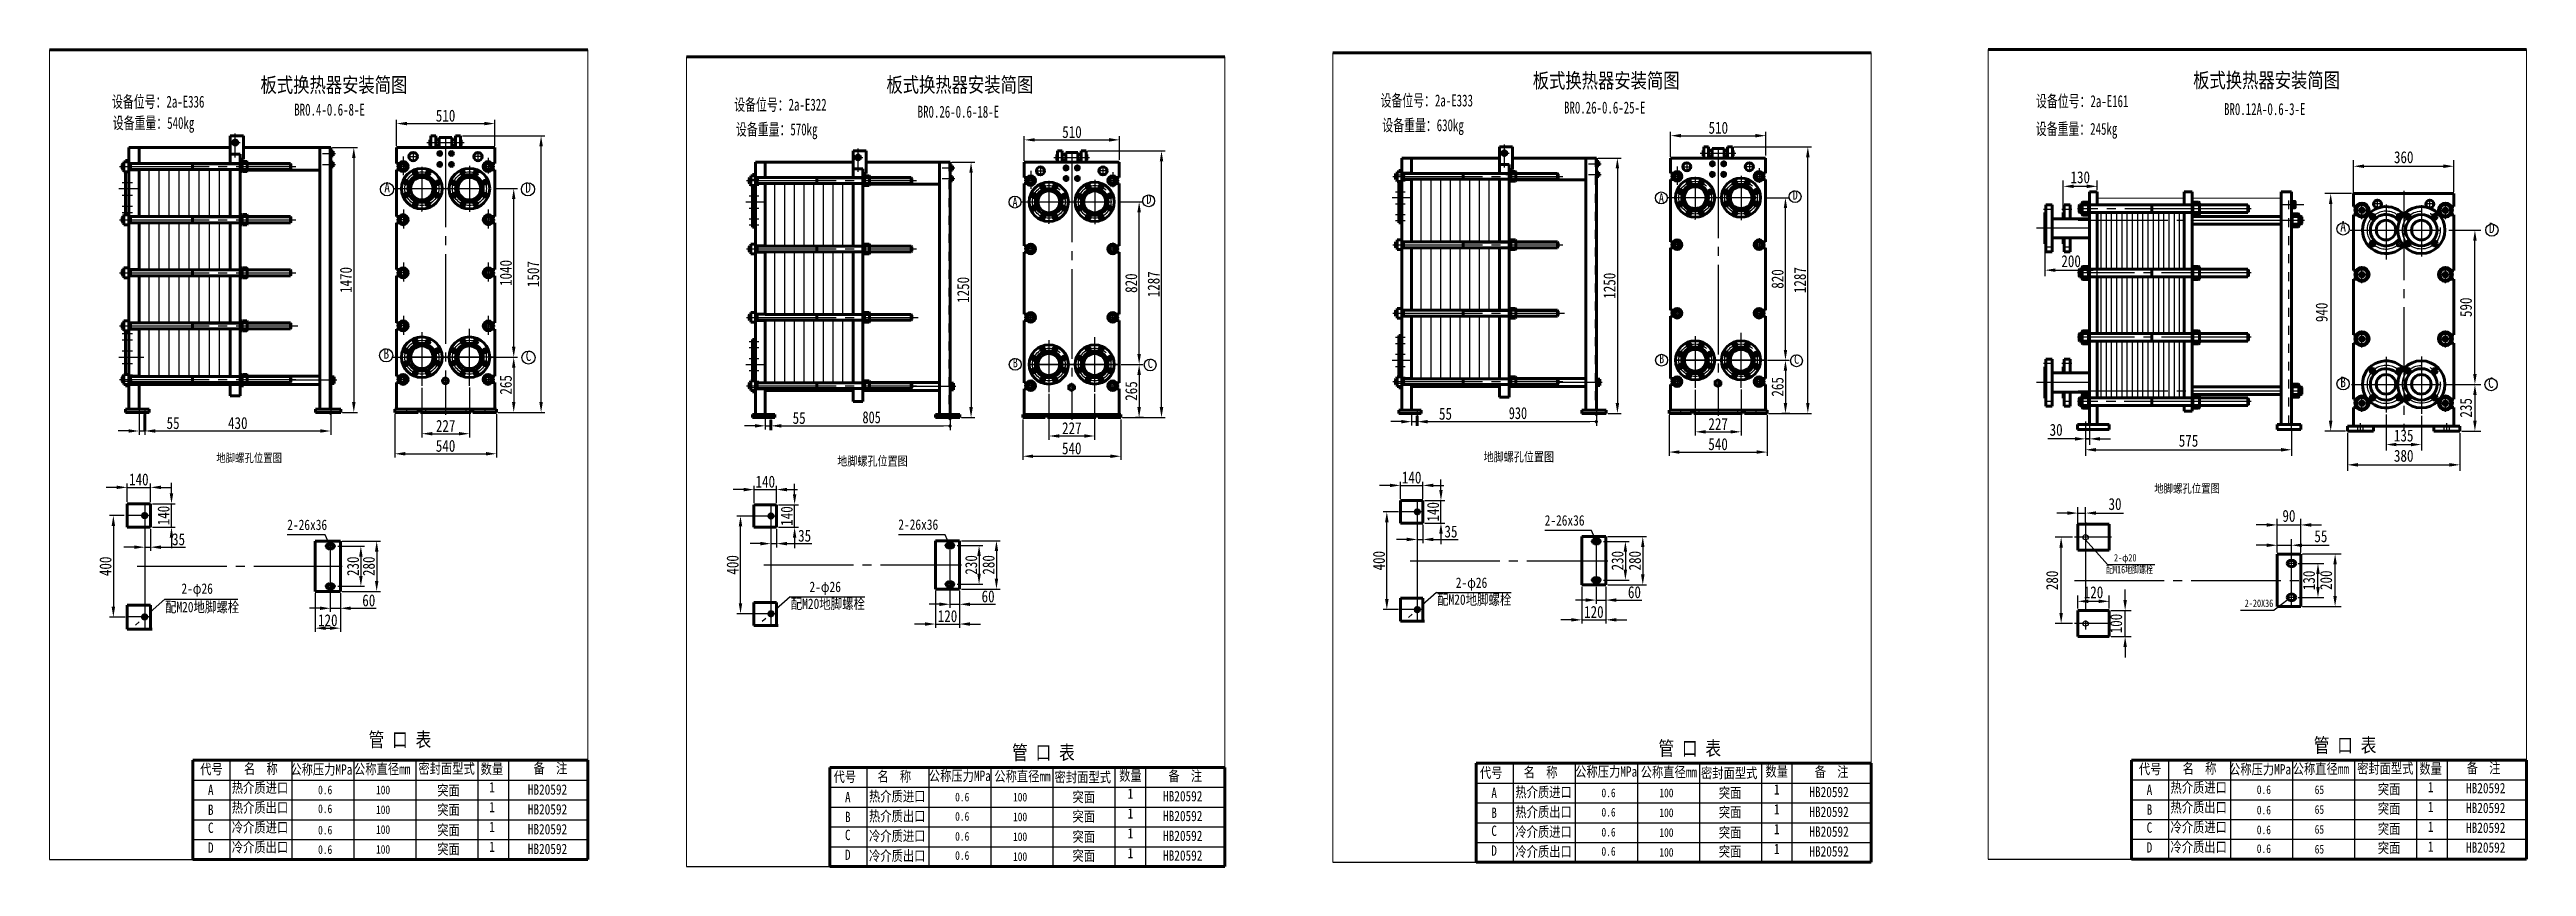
# Model space of a CAD drawing. Header units: millimetres. Extents: x -1351 to 1275, y 768 to 1047.
# Drawn here: x -416 to 412, y 771 to 1044 of the extents above; entities that cross this region are included whole.
import ezdxf

# ---------------------------------------------------------------- set-up
doc = ezdxf.new("R2010")
doc.units = ezdxf.units.MM
doc.linetypes.add('EB_DASH', pattern=[6, 3, -3])
doc.linetypes.add('EB_DASHDOT', pattern=[39, 30, -3, 3, -3])
doc.layers.get('0').update_dxf_attribs({"lineweight": 0})
for name, color, linetype, lineweight in [('CAXA0', 7, 'Continuous', 70), ('CAXA1', 1, 'EB_DASHDOT', 25), ('CAXA2', 6, 'EB_DASH', 25), ('CAXA4', 3, 'Continuous', 25)]:
    doc.layers.add(name, color=color, linetype=linetype, lineweight=lineweight)
doc.styles.add('HZTXT', font='TXT.SHX', dxfattribs={"width": 0.8, "bigfont": 'HZTXT.SHX'})
doc.styles.add('UserTxtStyle1', font='TXT.SHX', dxfattribs={"width": 0.75, "bigfont": 'HZTXT.SHX'})
doc.styles.add('标准', font='SIMFANG.TTF', dxfattribs={"width": 0.667})
doc.dimstyles.get("Standard").update_dxf_attribs({"dimtxt": 4, "dimasz": 3.5, "dimexe": 1.25, "dimexo": 0.625, "dimtad": 1, "dimdec": 4, "dimdsep": 46, "dimtxsty": 'HZTXT', "dimcen": 0, "dimclrd": 256, "dimclre": 256, "dimclrt": 256, "dimadec": 0, "dimazin": 0, "dimtfac": 1, "dimtdec": 4, "dimtmove": 0, "dimatfit": 3, "dimfxl": 0, "dimtolj": 1, "dimtzin": 0, "dimarcsym": 0})
doc.dimstyles.new('副本STANDARD', dxfattribs={"dimtxt": 4, "dimasz": 3.5, "dimexe": 2, "dimexo": 0.625, "dimgap": 1, "dimtad": 1, "dimdec": 4, "dimdsep": 46, "dimtxsty": 'HZTXT', "dimcen": 0, "dimclrd": 256, "dimclre": 256, "dimclrt": 256, "dimadec": 0, "dimazin": 0, "dimtfac": 1, "dimtdec": 4, "dimtmove": 0, "dimatfit": 3, "dimfxl": 0, "dimtolj": 1, "dimtzin": 0, "dimarcsym": 0})

msp = doc.modelspace()

# ---------------------------------------------------------------- texts
at = {"linetype": 'Continuous', "lineweight": 25, "attachment_point": 1}
for s, insert, char_height, style in [('{\\fFangSong_GB2312|b0|i0|c134|p34;板式换热器安装简图}', (-345.5946, 1034.96812), 5, 'HZTXT'), ('{\\fFangSong_GB2312|b0|i0|c134|p34;板式换热器安装简图}', (-136.27924, 1035.01547), 5, 'HZTXT'), ('{\\fFangSong_GB2312|b0|i0|c134|p34;板式换热器安装简图}', (79.8817, 1036.41454), 5, 'HZTXT'), ('{\\fFangSong_GB2312|b0|i0|c134|p34;板式换热器安装简图}', (300.73412, 1036.53031), 5, 'HZTXT'), ('{\\fSimSun|b0|i0|c134|p2;BR0.4-0.6-8-E}', (-334.31181, 1026.16974), 4, '标准'), ('{\\fSimSun|b0|i0|c134|p2;BR0.26-0.6-18-E}', (-125.82549, 1025.47476), 4, '标准'), ('{\\fSimSun|b0|i0|c134|p2;BR0.26-0.6-25-E}', (90.33545, 1026.87383), 4, '标准'), ('{\\fSimSun|b0|i0|c134|p2;BR0.12A-0.6-3-E}', (311.06451, 1026.36312), 4, '标准'), ('\\fFangSong_GB2312|b0|i0|p34;A', (-304.20065, 999.92384), 3.456, 'HZTXT'), ('\\fFangSong_GB2312|b0|i0|p34;D', (-257.0661, 999.84964), 3.456, 'HZTXT'), ('\\fFangSong_GB2312|b0|i0|p34;A', (349.93944, 986.86505), 3.5, 'HZTXT'), ('\\fFangSong_GB2312|b0|i0|p34;D', (399.66625, 986.33374), 3.5, 'HZTXT'), ('\\fFangSong_GB2312|b0|i0|p34;B', (-304.47585, 944.26467), 3.456, 'HZTXT'), ('\\fFangSong_GB2312|b0|i0|p34;C', (-256.89086, 943.51978), 3.456, 'HZTXT'), ('\\fFangSong_GB2312|b0|i0|p34;B', (349.93944, 934.76985), 3.5, 'HZTXT'), ('\\fFangSong_GB2312|b0|i0|p34;C', (399.3931, 934.53501), 3.5, 'HZTXT'), ('\\fFangSong_GB2312|b0|i0|p34;地脚螺孔位置图', (-360.37915, 908.99322), 2.8, 'HZTXT'), ('\\fFangSong_GB2312|b0|i0|p34;地脚螺孔位置图', (287.73928, 898.75929), 2.8, 'HZTXT'), ('\\fFangSong_GB2312|b0|i0|p34;2-26x36', (-336.65287, 886.96878), 3.5, 'HZTXT'), ('\\fKaiTi_GB2312|b0|i0|p34;配M16地脚螺栓', (271.59026, 871.47259), 2.5, '标准'), ('\\fKaiTi_GB2312|b0|i0|p34;2-φ20', (274.28886, 875.45033), 2.5, '标准'), ('\\fFangSong_GB2312|b0|i0|p34;2-φ26', (-372.05556, 865.62033), 3.5, 'HZTXT'), ('\\fFangSong_GB2312|b0|i0|p34;配M20地脚螺栓', (-377.54263, 859.44557), 3.5, 'HZTXT'), ('\\fKaiTi_GB2312|b0|i0|p34;2-20X36', (318.00968, 860.20916), 2.5, '标准'), ('\\fFangSong_GB2312|b0|i0|p34; 管 口 表', (-312.05713, 815.69091), 4.8, 'HZTXT'), ('\\fFangSong_GB2312|b0|i0|p34; 管 口 表', (338.4778, 813.85422), 4.8, 'HZTXT'), ('\\fFangSong_GB2312|b0|i0|p34;代号', (-365.78892, 805.15605), 3.456, 'HZTXT'), ('\\fFangSong_GB2312|b0|i0|p34;名  称', (-351.14432, 805.30852), 3.456, 'HZTXT'), ('\\fFangSong_GB2312|b0|i0|p34;公称压力MPa', (-335.62017, 805.0503), 3.456, 'HZTXT'), ('\\fFangSong_GB2312|b0|i0|p34;公称直径mm', (-314.3375, 805.19535), 3.456, 'HZTXT'), ('\\fFangSong_GB2312|b0|i0|p34;密封面型式', (-292.80129, 805.3647), 3.456, 'HZTXT'), ('\\fFangSong_GB2312|b0|i0|p34;数量', (-271.98486, 805.26532), 3.456, 'HZTXT'), ('{\\fFangSong_GB2312|b0|i0|c134|p34; 备  注}', (-256.17165, 805.46079), 3.456, 'HZTXT'), ('\\fFangSong_GB2312|b0|i0|p34;代号', (282.5849, 805.22224), 3.456, 'HZTXT'), ('\\fFangSong_GB2312|b0|i0|p34;名  称', (297.2295, 805.37471), 3.456, 'HZTXT'), ('\\fFangSong_GB2312|b0|i0|p34;公称压力MPa', (312.75365, 805.11649), 3.456, 'HZTXT'), ('\\fFangSong_GB2312|b0|i0|p34;公称直径mm', (334.03632, 805.26153), 3.456, 'HZTXT'), ('\\fFangSong_GB2312|b0|i0|p34;密封面型式', (355.57253, 805.43088), 3.456, 'HZTXT'), ('\\fFangSong_GB2312|b0|i0|p34;数量', (376.38896, 805.3315), 3.456, 'HZTXT'), ('\\fFangSong_GB2312|b0|i0|p34;备  注', (392.20217, 805.52698), 3.456, 'HZTXT'), ('\\fFangSong_GB2312|b0|i0|p34;A', (-363.18491, 798.19389), 3.456, 'HZTXT'), ('\\fFangSong_GB2312|b0|i0|p34;热介质进口', (-355.20879, 798.94723), 3.456, 'HZTXT'), ('{\\fFangSong_GB2312|b0|i0|c134|p34;0.6}', (-326.34548, 797.94418), 2.903, 'HZTXT'), ('\\fFangSong_GB2312|b0|i0|p34;100', (-306.98991, 797.93511), 2.903, 'HZTXT'), ('\\fFangSong_GB2312|b0|i0|p34;100', (-306.98991, 797.93511), 2.903, 'HZTXT'), ('\\fFangSong_GB2312|b0|i0|p34;100', (-306.98991, 797.93511), 2.903, 'HZTXT'), ('\\fFangSong_GB2312|b0|i0|p34;突面', (-286.50263, 798.06487), 3.456, 'HZTXT'), ('\\fFangSong_GB2312|b0|i0|p34;1', (-269.12116, 799.09904), 3.456, 'HZTXT'), ('{\\fSimSun|b0|i0|c134|p2; HB20592}', (-258.09172, 798.34282), 3.456, 'HZTXT'), ('\\fFangSong_GB2312|b0|i0|p34;A', (285.18891, 798.26008), 3.456, 'HZTXT'), ('\\fFangSong_GB2312|b0|i0|p34;热介质进口', (293.16503, 799.01342), 3.456, 'HZTXT'), ('{\\fFangSong_GB2312|b0|i0|c134|p34;0.6}', (322.02834, 798.01036), 2.903, 'HZTXT'), ('\\fFangSong_GB2312|b0|i0|p34;65', (341.38391, 798.00129), 2.903, 'HZTXT'), ('\\fFangSong_GB2312|b0|i0|p34;突面', (362.51012, 798.45634), 3.456, 'HZTXT'), ('\\fFangSong_GB2312|b0|i0|p34;1', (379.25266, 799.16523), 3.456, 'HZTXT'), ('{\\fSimSun|b0|i0|c134|p2; HB20592}', (390.11898, 798.82287), 3.456, 'HZTXT'), ('\\fFangSong_GB2312|b0|i0|p34;B', (-363.18491, 791.55837), 3.456, 'HZTXT'), ('\\fFangSong_GB2312|b0|i0|p34;热介质出口', (-355.20879, 792.31171), 3.456, 'HZTXT'), ('{\\fFangSong_GB2312|b0|i0|c134|p34;0.6}', (-326.34548, 791.61517), 2.903, 'HZTXT'), ('\\fFangSong_GB2312|b0|i0|p34;100', (-306.98991, 791.29959), 2.903, 'HZTXT'), ('\\fFangSong_GB2312|b0|i0|p34;突面', (-286.50263, 791.56789), 3.456, 'HZTXT'), ('\\fFangSong_GB2312|b0|i0|p34;1', (-269.12116, 792.46352), 3.456, 'HZTXT'), ('{\\fSimSun|b0|i0|c134|p2; HB20592}', (-258.09172, 791.7073), 3.456, 'HZTXT'), ('\\fFangSong_GB2312|b0|i0|p34;B', (285.18891, 791.62456), 3.456, 'HZTXT'), ('\\fFangSong_GB2312|b0|i0|p34;热介质出口', (293.16503, 792.3779), 3.456, 'HZTXT'), ('{\\fFangSong_GB2312|b0|i0|c134|p34;0.6}', (322.02834, 791.20884), 2.903, 'HZTXT'), ('\\fFangSong_GB2312|b0|i0|p34;65', (341.38391, 791.36577), 2.903, 'HZTXT'), ('\\fFangSong_GB2312|b0|i0|p34;突面', (362.51012, 791.95936), 3.456, 'HZTXT'), ('\\fFangSong_GB2312|b0|i0|p34;1', (379.25266, 792.52971), 3.456, 'HZTXT'), ('{\\fSimSun|b0|i0|c134|p2; HB20592\\fFangSong_GB2312|b0|i0|c134|p34;}', (390.11898, 792.18735), 3.456, 'HZTXT'), ('\\fFangSong_GB2312|b0|i0|p34;C', (-363.18491, 785.53575), 3.456, 'HZTXT'), ('\\fFangSong_GB2312|b0|i0|p34;D', (-363.18491, 778.90023), 3.456, 'HZTXT'), ('\\fFangSong_GB2312|b0|i0|p34;冷介质进口', (-355.20879, 785.67619), 3.456, 'HZTXT'), ('\\fFangSong_GB2312|b0|i0|p34;冷介质出口', (-355.20879, 779.04067), 3.456, 'HZTXT'), ('{\\fFangSong_GB2312|b0|i0|c134|p34;0.6}', (-326.34548, 784.49505), 2.903, 'HZTXT'), ('\\fFangSong_GB2312|b0|i0|p34;100', (-306.98991, 784.66407), 2.903, 'HZTXT'), ('\\fFangSong_GB2312|b0|i0|p34;突面', (-286.50263, 784.78215), 3.456, 'HZTXT'), ('\\fFangSong_GB2312|b0|i0|p34;突面', (-286.50263, 778.42954), 3.456, 'HZTXT'), ('\\fFangSong_GB2312|b0|i0|p34;1', (-269.12116, 785.828), 3.456, 'HZTXT'), ('\\fFangSong_GB2312|b0|i0|p34;1', (-269.12116, 779.19248), 3.456, 'HZTXT'), ('{\\fSimSun|b0|i0|c134|p2; HB20592}', (-258.09172, 785.07178), 3.456, 'HZTXT'), ('\\fFangSong_GB2312|b0|i0|p34;C', (285.18891, 785.60194), 3.456, 'HZTXT'), ('\\fFangSong_GB2312|b0|i0|p34;D', (285.18891, 778.96642), 3.456, 'HZTXT'), ('\\fFangSong_GB2312|b0|i0|p34;冷介质进口', (293.16503, 785.74238), 3.456, 'HZTXT'), ('\\fFangSong_GB2312|b0|i0|p34;冷介质出口', (293.16503, 779.10686), 3.456, 'HZTXT'), ('{\\fFangSong_GB2312|b0|i0|c134|p34;0.6}', (322.02834, 784.57321), 2.903, 'HZTXT'), ('\\fFangSong_GB2312|b0|i0|p34;65', (341.38391, 784.73025), 2.903, 'HZTXT'), ('\\fFangSong_GB2312|b0|i0|p34;突面', (362.51012, 785.17362), 3.456, 'HZTXT'), ('\\fFangSong_GB2312|b0|i0|p34;突面', (362.51012, 778.82101), 3.456, 'HZTXT'), ('\\fFangSong_GB2312|b0|i0|p34;1', (379.25266, 785.89419), 3.456, 'HZTXT'), ('\\fFangSong_GB2312|b0|i0|p34;1', (379.25266, 779.25867), 3.456, 'HZTXT'), ('{\\fSimSun|b0|i0|c134|p2; HB20592\\fFangSong_GB2312|b0|i0|c134|p34;}', (390.11898, 785.55183), 3.456, 'HZTXT'), ('{\\fSimSun|b0|i0|c134|p2; HB20592\\fFangSong_GB2312|b0|i0|c134|p34;}', (390.11898, 778.94448), 3.456, 'HZTXT'), ('{\\fFangSong_GB2312|b0|i0|c134|p34;0.6}', (-326.34548, 777.96826), 2.903, 'HZTXT'), ('\\fFangSong_GB2312|b0|i0|p34;100', (-306.98991, 778.02855), 2.903, 'HZTXT'), ('{\\fSimSun|b0|i0|c134|p2; HB20592}', (-258.09172, 778.46443), 3.456, 'HZTXT'), ('{\\fFangSong_GB2312|b0|i0|c134|p34;0.6}', (322.02834, 778.26936), 2.903, 'HZTXT'), ('\\fFangSong_GB2312|b0|i0|p34;65', (341.38391, 778.09473), 2.903, 'HZTXT')]:
    msp.add_mtext(s, dxfattribs=dict(at, insert=insert, char_height=char_height, style=style))
at = {"layer": 'CAXA4', "color": 0, "linetype": 'Continuous', "lineweight": 25, "attachment_point": 1}
for s, insert, char_height, style in [('{\\fSimSun|b0|i0|c134|p2;设备位号：2a-E336}', (-395.26551, 1028.84801), 4, '标准'), ('{\\fSimSun|b0|i0|c134|p2;设备位号：2a-E322}', (-187.17835, 1027.85123), 4, '标准'), ('{\\fSimSun|b0|i0|c134|p2;设备位号：2a-E333}', (28.9826, 1029.2503), 4, '标准'), ('{\\fSimSun|b0|i0|c134|p2;设备位号：2a-E161}', (248.19459, 1029.0296), 4, '标准'), ('{\\fSimSun|b0|i0|c134|p2;设备重量：540kg}', (-395.01053, 1021.71794), 4, '标准'), ('{\\fSimSun|b0|i0|c134|p2;设备重量：570kg}', (-186.59439, 1019.56829), 4, '标准'), ('{\\fSimSun|b0|i0|c134|p2;设备重量：630kg}', (29.56656, 1020.96736), 4, '标准'), ('{\\fSimSun|b0|i0|c134|p2;设备重量：245kg}', (248.1187, 1019.74711), 4, '标准'), ('\\fFangSong_GB2312|b0|i0|p34;A', (-94.10508, 994.78415), 3.1104, 'HZTXT'), ('\\fFangSong_GB2312|b0|i0|p34;D', (-49.36254, 995.75074), 3.1104, 'HZTXT'), ('\\fFangSong_GB2312|b0|i0|p34;A', (122.05587, 996.18321), 3.1104, 'HZTXT'), ('\\fFangSong_GB2312|b0|i0|p34;D', (166.79841, 997.14981), 3.1104, 'HZTXT'), ('\\fFangSong_GB2312|b0|i0|p34;B', (-94.0145, 941.01182), 3.1104, 'HZTXT'), ('\\fFangSong_GB2312|b0|i0|p34;C', (-48.8756, 940.82891), 3.1104, 'HZTXT'), ('\\fFangSong_GB2312|b0|i0|p34;B', (122.14644, 942.41089), 3.1104, 'HZTXT'), ('\\fFangSong_GB2312|b0|i0|p34;C', (167.28535, 942.22798), 3.1104, 'HZTXT'), ('{\\fFangSong_GB2312|b0|i0|c134|p34;805}', (-144.28553, 923.21299), 4, 'UserTxtStyle1'), ('{\\fFangSong_GB2312|b0|i0|c134|p34;930}', (71.87542, 924.61206), 4, 'UserTxtStyle1'), ('\\fFangSong_GB2312|b0|i0|p34;地脚螺孔位置图', (-152.7186, 908.11565), 3.08448, 'HZTXT'), ('\\fFangSong_GB2312|b0|i0|p34;地脚螺孔位置图', (63.44235, 909.51472), 3.08448, 'HZTXT'), ('\\fFangSong_GB2312|b0|i0|p34;2-26x36', (-132.29323, 887.05257), 3.5, 'HZTXT'), ('\\fFangSong_GB2312|b0|i0|p34;2-26x36', (83.86772, 888.45164), 3.5, 'HZTXT'), ('\\fFangSong_GB2312|b0|i0|p34;2-φ26', (-162.01275, 866.20404), 3.5, 'HZTXT'), ('\\fFangSong_GB2312|b0|i0|p34;配M20地脚螺栓', (47.89874, 861.93077), 3.5, 'HZTXT'), ('\\fFangSong_GB2312|b0|i0|p34;2-φ26', (54.14819, 867.60311), 3.5, 'HZTXT'), ('\\fFangSong_GB2312|b0|i0|p34;配M20地脚螺栓', (-168.26221, 860.5317), 3.5, 'HZTXT'), ('\\fFangSong_GB2312|b0|i0|p34; 管 口 表', (-96.84615, 811.38991), 4.8, 'HZTXT'), ('\\fFangSong_GB2312|b0|i0|p34; 管 口 表', (119.3148, 812.78898), 4.8, 'HZTXT'), ('\\fFangSong_GB2312|b0|i0|p34;代号', (62.20972, 803.98385), 3.456, 'HZTXT'), ('\\fFangSong_GB2312|b0|i0|p34;名  称', (76.85431, 804.13632), 3.456, 'HZTXT'), ('\\fFangSong_GB2312|b0|i0|p34;公称压力MPa', (94.07152, 804.34012), 3.456, 'HZTXT'), ('\\fFangSong_GB2312|b0|i0|p34;公称直径mm', (115.96984, 804.17715), 3.456, 'HZTXT'), ('\\fFangSong_GB2312|b0|i0|p34;密封面型式', (136.13996, 803.8781), 3.456, 'HZTXT'), ('\\fFangSong_GB2312|b0|i0|p34;数量', (157.70683, 804.40113), 3.456, 'HZTXT'), ('\\fFangSong_GB2312|b0|i0|p34;备  注', (174.18351, 804.28859), 3.456, 'HZTXT'), ('\\fFangSong_GB2312|b0|i0|p34;代号', (-153.95123, 802.58478), 3.456, 'HZTXT'), ('\\fFangSong_GB2312|b0|i0|p34;A', (-150.13504, 795.79577), 3.456, 'HZTXT'), ('\\fFangSong_GB2312|b0|i0|p34;热介质进口', (-142.08879, 796.07751), 3.456, 'HZTXT'), ('\\fFangSong_GB2312|b0|i0|p34;名  称', (-139.30664, 802.73725), 3.456, 'HZTXT'), ('\\fFangSong_GB2312|b0|i0|p34;公称压力MPa', (-122.08943, 802.94106), 3.456, 'HZTXT'), ('{\\fFangSong_GB2312|b0|i0|c134|p34;0.6}', (-113.29561, 795.54605), 2.903, 'HZTXT'), ('\\fFangSong_GB2312|b0|i0|p34;公称直径mm', (-100.19111, 802.77808), 3.456, 'HZTXT'), ('\\fFangSong_GB2312|b0|i0|p34;100', (-93.94003, 795.53703), 2.90304, 'HZTXT'), ('\\fFangSong_GB2312|b0|i0|p34;密封面型式', (-80.02099, 802.47903), 3.456, 'HZTXT'), ('\\fFangSong_GB2312|b0|i0|p34;突面', (-74.05388, 795.84123), 3.456, 'HZTXT'), ('\\fFangSong_GB2312|b0|i0|p34;数量', (-58.45412, 803.00206), 3.456, 'HZTXT'), ('\\fFangSong_GB2312|b0|i0|p34;1', (-55.58723, 796.98023), 3.456, 'HZTXT'), ('{\\fSimSun|b0|i0|c134|p2; HB20592}', (-45.64297, 796.11918), 3.456, 'HZTXT'), ('\\fFangSong_GB2312|b0|i0|p34;备  注', (-41.97744, 802.88952), 3.456, 'HZTXT'), ('\\fFangSong_GB2312|b0|i0|p34;A', (66.02591, 797.19483), 3.456, 'HZTXT'), ('\\fFangSong_GB2312|b0|i0|p34;热介质进口', (74.07216, 797.47658), 3.456, 'HZTXT'), ('{\\fFangSong_GB2312|b0|i0|c134|p34;0.6}', (102.86534, 796.94512), 2.903, 'HZTXT'), ('\\fFangSong_GB2312|b0|i0|p34;100', (122.22091, 796.9361), 2.90304, 'HZTXT'), ('\\fFangSong_GB2312|b0|i0|p34;突面', (142.10707, 797.2403), 3.456, 'HZTXT'), ('\\fFangSong_GB2312|b0|i0|p34;1', (160.57371, 798.3793), 3.456, 'HZTXT'), ('{\\fSimSun|b0|i0|c134|p2; HB20592}', (170.51797, 797.51825), 3.456, 'HZTXT'), ('\\fFangSong_GB2312|b0|i0|p34;B', (-150.13504, 789.16025), 3.456, 'HZTXT'), ('\\fFangSong_GB2312|b0|i0|p34;热介质出口', (-142.08879, 789.44199), 3.456, 'HZTXT'), ('{\\fFangSong_GB2312|b0|i0|c134|p34;0.6}', (-113.29561, 789.06837), 2.903, 'HZTXT'), ('\\fFangSong_GB2312|b0|i0|p34;100', (-93.94003, 788.90151), 2.90304, 'HZTXT'), ('\\fFangSong_GB2312|b0|i0|p34;突面', (-74.05388, 789.34425), 3.456, 'HZTXT'), ('\\fFangSong_GB2312|b0|i0|p34;1', (-55.58723, 790.34471), 3.456, 'HZTXT'), ('{\\fSimSun|b0|i0|c134|p2; HB20592\\fFangSong_GB2312|b0|i0|c134|p34;}', (-45.64297, 789.48366), 3.456, 'HZTXT'), ('\\fFangSong_GB2312|b0|i0|p34;B', (66.02591, 790.55931), 3.456, 'HZTXT'), ('\\fFangSong_GB2312|b0|i0|p34;热介质出口', (74.07216, 790.84106), 3.456, 'HZTXT'), ('{\\fFangSong_GB2312|b0|i0|c134|p34;0.6}', (102.86534, 790.46744), 2.903, 'HZTXT'), ('\\fFangSong_GB2312|b0|i0|p34;100', (122.22091, 790.30058), 2.90304, 'HZTXT'), ('\\fFangSong_GB2312|b0|i0|p34;突面', (142.10707, 790.74332), 3.456, 'HZTXT'), ('\\fFangSong_GB2312|b0|i0|p34;1', (160.57371, 791.74378), 3.456, 'HZTXT'), ('{\\fSimSun|b0|i0|c134|p2; HB20592\\fFangSong_GB2312|b0|i0|c134|p34;}', (170.51797, 790.88273), 3.456, 'HZTXT'), ('\\fFangSong_GB2312|b0|i0|p34;C', (-150.13504, 783.13763), 3.456, 'HZTXT'), ('\\fFangSong_GB2312|b0|i0|p34;冷介质进口', (-142.08879, 782.80647), 3.456, 'HZTXT'), ('{\\fFangSong_GB2312|b0|i0|c134|p34;0.6}', (-113.29561, 782.3924), 2.903, 'HZTXT'), ('\\fFangSong_GB2312|b0|i0|p34;100', (-93.94003, 782.26599), 2.90304, 'HZTXT'), ('\\fFangSong_GB2312|b0|i0|p34;突面', (-74.05388, 782.55851), 3.456, 'HZTXT'), ('\\fFangSong_GB2312|b0|i0|p34;1', (-55.58723, 783.70919), 3.456, 'HZTXT'), ('{\\fSimSun|b0|i0|c134|p2; HB20592\\fFangSong_GB2312|b0|i0|c134|p34;}', (-45.64297, 782.84814), 3.456, 'HZTXT'), ('\\fFangSong_GB2312|b0|i0|p34;C', (66.02591, 784.53669), 3.456, 'HZTXT'), ('\\fFangSong_GB2312|b0|i0|p34;冷介质进口', (74.07216, 784.20554), 3.456, 'HZTXT'), ('{\\fFangSong_GB2312|b0|i0|c134|p34;0.6}', (102.86534, 783.79147), 2.903, 'HZTXT'), ('\\fFangSong_GB2312|b0|i0|p34;100', (122.22091, 783.66506), 2.90304, 'HZTXT'), ('\\fFangSong_GB2312|b0|i0|p34;突面', (142.10707, 783.95758), 3.456, 'HZTXT'), ('\\fFangSong_GB2312|b0|i0|p34;1', (160.57371, 785.10826), 3.456, 'HZTXT'), ('{\\fSimSun|b0|i0|c134|p2; HB20592\\fFangSong_GB2312|b0|i0|c134|p34;}', (170.51797, 784.24721), 3.456, 'HZTXT'), ('\\fFangSong_GB2312|b0|i0|p34;D', (-150.13504, 776.50211), 3.456, 'HZTXT'), ('\\fFangSong_GB2312|b0|i0|p34;冷介质出口', (-142.08879, 776.17095), 3.456, 'HZTXT'), ('{\\fFangSong_GB2312|b0|i0|c134|p34;0.6}', (-113.29561, 775.98082), 2.903, 'HZTXT'), ('\\fFangSong_GB2312|b0|i0|p34;100', (-93.94003, 775.63047), 2.90304, 'HZTXT'), ('\\fFangSong_GB2312|b0|i0|p34;突面', (-74.05388, 776.20591), 3.456, 'HZTXT'), ('\\fFangSong_GB2312|b0|i0|p34;1', (-55.58723, 777.07367), 3.456, 'HZTXT'), ('{\\fSimSun|b0|i0|c134|p2; HB20592\\fFangSong_GB2312|b0|i0|c134|p34;}', (-45.64297, 776.2408), 3.456, 'HZTXT'), ('\\fFangSong_GB2312|b0|i0|p34;D', (66.02591, 777.90117), 3.456, 'HZTXT'), ('\\fFangSong_GB2312|b0|i0|p34;冷介质出口', (74.07216, 777.57002), 3.456, 'HZTXT'), ('{\\fFangSong_GB2312|b0|i0|c134|p34;0.6}', (102.86534, 777.37989), 2.903, 'HZTXT'), ('\\fFangSong_GB2312|b0|i0|p34;100', (122.22091, 777.02954), 2.90304, 'HZTXT'), ('\\fFangSong_GB2312|b0|i0|p34;突面', (142.10707, 777.60498), 3.456, 'HZTXT'), ('\\fFangSong_GB2312|b0|i0|p34;1', (160.57371, 778.47274), 3.456, 'HZTXT'), ('{\\fSimSun|b0|i0|c134|p2; HB20592\\fFangSong_GB2312|b0|i0|c134|p34;}', (170.51797, 777.63987), 3.456, 'HZTXT')]:
    msp.add_mtext(s, dxfattribs=dict(at, insert=insert, char_height=char_height, style=style))

# ---------------------------------------------------------------- blocks, each defined once
blk = doc.blocks.new('*D66')
at = {"lineweight": -2}
for p, q in [((-278.1, 1015.4), (-250.52, 1015.4)), ((-251.77, 926.34), (-251.77, 1011.9)), ((-266.08, 922.84), (-250.52, 922.84))]:
    blk.add_line(p, q, dxfattribs=at)
for points in [[(-252.35, 1011.9), (-251.18, 1011.9), (-251.77, 1015.4)], [(-252.35, 926.34), (-251.18, 926.34), (-251.77, 922.84)]]:
    blk.add_solid(points)
at = {"layer": 'Defpoints', "color": 0}
for p in [(-278.73, 1015.4), (-251.77, 1015.4), (-266.71, 922.84)]:
    blk.add_point(p, dxfattribs=at)
at = {"insert": (-254.39, 969.12), "char_height": 4, "attachment_point": 5, "rotation": 90, "style": 'HZTXT'}
blk.add_mtext('\\A1;\\fFangSong_GB2312;1507', dxfattribs=at)
blk = doc.blocks.new('*D67')
at = {"lineweight": -2}
for p, q in [((-266.76, 997.73), (-259.67, 997.73)), ((-260.92, 944.79), (-260.92, 994.23)), ((-266.64, 941.29), (-259.67, 941.29))]:
    blk.add_line(p, q, dxfattribs=at)
for points in [[(-261.5, 994.23), (-260.34, 994.23), (-260.92, 997.73)], [(-261.5, 944.79), (-260.34, 944.79), (-260.92, 941.29)]]:
    blk.add_solid(points)
at = {"layer": 'Defpoints', "color": 0}
for p in [(-267.39, 997.73), (-260.92, 997.73), (-267.27, 941.29)]:
    blk.add_point(p, dxfattribs=at)
at = {"insert": (-263.54, 969.51), "char_height": 4, "attachment_point": 5, "rotation": 90, "style": 'HZTXT'}
blk.add_mtext('\\A1;\\fFangSong_GB2312;1040', dxfattribs=at)
blk = doc.blocks.new('*D68')
at = {"lineweight": -2}
for p, q in [((-266.64, 941.29), (-259.67, 941.29)), ((-260.92, 937.79), (-260.92, 926.34)), ((-261.75, 922.84), (-259.67, 922.84))]:
    blk.add_line(p, q, dxfattribs=at)
for points in [[(-261.5, 937.79), (-260.34, 937.79), (-260.92, 941.29)], [(-261.5, 926.34), (-260.34, 926.34), (-260.92, 922.84)]]:
    blk.add_solid(points)
at = {"layer": 'Defpoints', "color": 0}
for p in [(-267.27, 941.29), (-262.37, 922.84), (-260.92, 922.84)]:
    blk.add_point(p, dxfattribs=at)
at = {"insert": (-263.54, 932.06), "char_height": 4, "attachment_point": 5, "rotation": 90, "style": 'HZTXT'}
blk.add_mtext('\\A1;\\fFangSong_GB2312;265', dxfattribs=at)
blk = doc.blocks.new('*D69')
at = {"lineweight": -2}
for p, q in [((-291.61, 931.09), (-291.61, 914.46)), ((-275.75, 931.14), (-275.75, 914.46)), ((-288.11, 915.71), (-279.25, 915.71))]:
    blk.add_line(p, q, dxfattribs=at)
for points in [[(-288.11, 916.29), (-288.11, 915.13), (-291.61, 915.71)], [(-279.25, 916.29), (-279.25, 915.13), (-275.75, 915.71)]]:
    blk.add_solid(points)
at = {"layer": 'Defpoints', "color": 0}
for p in [(-291.61, 931.71), (-275.75, 931.77), (-275.75, 915.71)]:
    blk.add_point(p, dxfattribs=at)
at = {"insert": (-283.68, 918.33), "char_height": 4, "attachment_point": 5, "style": 'HZTXT'}
blk.add_mtext('\\A1;\\fFangSong_GB2312;227', dxfattribs=at)
blk = doc.blocks.new('*D70')
at = {"lineweight": -2}
for p, q in [((-386.23, 923.33), (-386.23, 915.37)), ((-384.27, 922.21), (-384.27, 915.37)), ((-389.73, 916.62), (-393.23, 916.62)), ((-386.23, 916.62), (-384.27, 916.62)), ((-380.77, 916.62), (-372.4, 916.62))]:
    blk.add_line(p, q, dxfattribs=at)
for points in [[(-389.73, 917.2), (-389.73, 916.04), (-386.23, 916.62)], [(-380.77, 917.2), (-380.77, 916.04), (-384.27, 916.62)]]:
    blk.add_solid(points)
at = {"layer": 'Defpoints', "color": 0}
for p in [(-386.23, 923.96), (-384.27, 922.84), (-384.27, 916.62)]:
    blk.add_point(p, dxfattribs=at)
at = {"insert": (-374.84, 919.25), "char_height": 4, "attachment_point": 5, "style": 'HZTXT'}
blk.add_mtext('\\A1;\\fFangSong_GB2312;55', dxfattribs=at)
blk = doc.blocks.new('*D71')
at = {"lineweight": -2}
for p, q in [((-384.27, 921.9), (-384.27, 915.37)), ((-322.13, 921.9), (-322.13, 915.37)), ((-380.77, 916.62), (-325.63, 916.62))]:
    blk.add_line(p, q, dxfattribs=at)
for points in [[(-380.77, 917.2), (-380.77, 916.04), (-384.27, 916.62)], [(-325.63, 917.2), (-325.63, 916.04), (-322.13, 916.62)]]:
    blk.add_solid(points)
at = {"layer": 'Defpoints', "color": 0}
for p in [(-384.27, 922.52), (-322.13, 922.52), (-322.13, 916.62)]:
    blk.add_point(p, dxfattribs=at)
at = {"insert": (-353.2, 919.25), "char_height": 4, "attachment_point": 5, "style": 'HZTXT'}
blk.add_mtext('\\A1;{\\fFangSong_GB2312|b0|i0|c134|p0;430}', dxfattribs=at)
blk = doc.blocks.new('*D72')
at = {"lineweight": -2}
for p, q in [((-300.71, 922.21), (-300.71, 907.74)), ((-266.71, 922.21), (-266.71, 907.74)), ((-297.21, 908.99), (-270.21, 908.99))]:
    blk.add_line(p, q, dxfattribs=at)
for points in [[(-297.21, 909.58), (-297.21, 908.41), (-300.71, 908.99)], [(-270.21, 909.58), (-270.21, 908.41), (-266.71, 908.99)]]:
    blk.add_solid(points)
at = {"layer": 'Defpoints', "color": 0}
for p in [(-300.71, 922.84), (-266.71, 922.84), (-266.71, 908.99)]:
    blk.add_point(p, dxfattribs=at)
at = {"insert": (-283.71, 911.62), "char_height": 4, "attachment_point": 5, "style": 'HZTXT'}
blk.add_mtext('\\A1;\\fFangSong_GB2312;540', dxfattribs=at)
blk = doc.blocks.new('*D73')
at = {"lineweight": -2}
for p, q in [((-375.38, 895.73), (-375.38, 899.23)), ((-381.76, 892.23), (-374.13, 892.23)), ((-375.38, 884.39), (-375.38, 892.23)), ((-381.76, 884.39), (-374.13, 884.39)), ((-375.38, 880.89), (-375.38, 877.39))]:
    blk.add_line(p, q, dxfattribs=at)
for points in [[(-375.97, 895.73), (-374.8, 895.73), (-375.38, 892.23)], [(-375.97, 880.89), (-374.8, 880.89), (-375.38, 884.39)]]:
    blk.add_solid(points)
at = {"layer": 'Defpoints', "color": 0}
for p in [(-382.38, 892.23), (-375.38, 892.23), (-382.38, 884.39)]:
    blk.add_point(p, dxfattribs=at)
at = {"insert": (-378.01, 888.31), "char_height": 4, "attachment_point": 5, "rotation": 90, "style": 'HZTXT'}
blk.add_mtext('\\A1;\\fFangSong_GB2312;140', dxfattribs=at)
blk = doc.blocks.new('*D74')
at = {"lineweight": -2}
for p, q in [((-393.72, 897.75), (-397.22, 897.75)), ((-390.22, 892.85), (-390.22, 899)), ((-390.22, 897.75), (-382.38, 897.75)), ((-382.38, 892.85), (-382.38, 899)), ((-378.88, 897.75), (-375.38, 897.75))]:
    blk.add_line(p, q, dxfattribs=at)
for points in [[(-393.72, 898.34), (-393.72, 897.17), (-390.22, 897.75)], [(-378.88, 898.34), (-378.88, 897.17), (-382.38, 897.75)]]:
    blk.add_solid(points)
at = {"layer": 'Defpoints', "color": 0}
for p in [(-382.38, 897.75), (-390.22, 892.23), (-382.38, 892.23)]:
    blk.add_point(p, dxfattribs=at)
at = {"insert": (-386.3, 900.38), "char_height": 4, "attachment_point": 5, "style": 'HZTXT'}
blk.add_mtext('\\A1;\\fFangSong_GB2312;140', dxfattribs=at)
blk = doc.blocks.new('*D75')
at = {"lineweight": -2}
for p, q in [((-384.34, 883.76), (-384.34, 876.47)), ((-382.38, 883.76), (-382.38, 876.47)), ((-387.84, 877.72), (-391.34, 877.72)), ((-384.34, 877.72), (-382.38, 877.72)), ((-378.88, 877.72), (-370.64, 877.72))]:
    blk.add_line(p, q, dxfattribs=at)
for points in [[(-387.84, 878.31), (-387.84, 877.14), (-384.34, 877.72)], [(-378.88, 878.31), (-378.88, 877.14), (-382.38, 877.72)]]:
    blk.add_solid(points)
at = {"layer": 'Defpoints', "color": 0}
for p in [(-384.34, 884.39), (-382.38, 884.39), (-382.38, 877.72)]:
    blk.add_point(p, dxfattribs=at)
at = {"insert": (-373.01, 880.35), "char_height": 4, "attachment_point": 5, "style": 'HZTXT'}
blk.add_mtext('\\A1;\\fFangSong_GB2312;35', dxfattribs=at)
blk = doc.blocks.new('*D76')
at = {"lineweight": -2}
for p, q in [((-318.28, 879.74), (-305.5, 879.74)), ((-306.75, 876.24), (-306.75, 866.44)), ((-318.28, 862.94), (-305.5, 862.94))]:
    blk.add_line(p, q, dxfattribs=at)
for points in [[(-307.33, 876.24), (-306.16, 876.24), (-306.75, 879.74)], [(-307.33, 866.44), (-306.16, 866.44), (-306.75, 862.94)]]:
    blk.add_solid(points)
at = {"layer": 'Defpoints', "color": 0}
for p in [(-318.9, 879.74), (-318.9, 862.94), (-306.75, 862.94)]:
    blk.add_point(p, dxfattribs=at)
at = {"insert": (-309.37, 871.34), "char_height": 4, "attachment_point": 5, "rotation": 90, "style": 'HZTXT'}
blk.add_mtext('\\A1;\\fFangSong_GB2312;280', dxfattribs=at)
blk = doc.blocks.new('*D77')
at = {"lineweight": -2}
for p, q in [((-319.79, 878.06), (-310.79, 878.06)), ((-312.04, 874.56), (-312.04, 868.12)), ((-319.79, 864.62), (-310.79, 864.62))]:
    blk.add_line(p, q, dxfattribs=at)
for points in [[(-312.62, 874.56), (-311.45, 874.56), (-312.04, 878.06)], [(-312.62, 868.12), (-311.45, 868.12), (-312.04, 864.62)]]:
    blk.add_solid(points)
at = {"layer": 'Defpoints', "color": 0}
for p in [(-320.42, 878.06), (-320.42, 864.62), (-312.04, 864.62)]:
    blk.add_point(p, dxfattribs=at)
at = {"insert": (-314.66, 871.34), "char_height": 4, "attachment_point": 5, "rotation": 90, "style": 'HZTXT'}
blk.add_mtext('\\A1;\\fFangSong_GB2312;230', dxfattribs=at)
blk = doc.blocks.new('*D78')
at = {"lineweight": -2}
for p, q in [((-322.26, 862.32), (-322.26, 856.03)), ((-318.9, 862.32), (-318.9, 856.03)), ((-325.76, 857.28), (-329.26, 857.28)), ((-322.26, 857.28), (-318.9, 857.28)), ((-315.4, 857.28), (-306.87, 857.28))]:
    blk.add_line(p, q, dxfattribs=at)
for points in [[(-325.76, 857.86), (-325.76, 856.69), (-322.26, 857.28)], [(-315.4, 857.86), (-315.4, 856.69), (-318.9, 857.28)]]:
    blk.add_solid(points)
at = {"layer": 'Defpoints', "color": 0}
for p in [(-322.26, 862.94), (-318.9, 862.94), (-318.9, 857.28)]:
    blk.add_point(p, dxfattribs=at)
at = {"insert": (-309.39, 859.9), "char_height": 4, "attachment_point": 5, "style": 'HZTXT'}
blk.add_mtext('\\A1;\\fFangSong_GB2312;60', dxfattribs=at)
blk = doc.blocks.new('*D79')
at = {"lineweight": -2}
for p, q in [((-327.3, 862.32), (-327.3, 849.36)), ((-318.9, 862.32), (-318.9, 849.36)), ((-323.8, 850.61), (-322.4, 850.61))]:
    blk.add_line(p, q, dxfattribs=at)
for points in [[(-323.8, 851.2), (-323.8, 850.03), (-327.3, 850.61)], [(-322.4, 851.2), (-322.4, 850.03), (-318.9, 850.61)]]:
    blk.add_solid(points)
at = {"layer": 'Defpoints', "color": 0}
for p in [(-327.3, 862.94), (-318.9, 862.94), (-318.9, 850.61)]:
    blk.add_point(p, dxfattribs=at)
at = {"insert": (-323.1, 853.24), "char_height": 4, "attachment_point": 5, "style": 'HZTXT'}
blk.add_mtext('\\A1;\\fFangSong_GB2312;120', dxfattribs=at)
blk = doc.blocks.new('*D80')
at = {"lineweight": -2}
for p, q in [((-391.16, 888.31), (-396.06, 888.31)), ((-394.81, 884.81), (-394.81, 857.81)), ((-390.85, 854.31), (-396.06, 854.31))]:
    blk.add_line(p, q, dxfattribs=at)
for points in [[(-395.39, 884.81), (-394.23, 884.81), (-394.81, 888.31)], [(-395.39, 857.81), (-394.23, 857.81), (-394.81, 854.31)]]:
    blk.add_solid(points)
at = {"layer": 'Defpoints', "color": 0}
for p in [(-390.54, 888.31), (-394.81, 854.31), (-390.22, 854.31)]:
    blk.add_point(p, dxfattribs=at)
at = {"insert": (-397.43, 871.31), "char_height": 4, "attachment_point": 5, "rotation": 90, "style": 'HZTXT'}
blk.add_mtext('\\A1;\\fFangSong_GB2312;400', dxfattribs=at)
blk = doc.blocks.new('*D81')
at = {"lineweight": -2}
for p, q in [((-321.51, 1011.49), (-313.15, 1011.49)), ((-314.4, 1007.99), (-314.4, 926.34)), ((-318.15, 922.84), (-313.15, 922.84))]:
    blk.add_line(p, q, dxfattribs=at)
for points in [[(-314.98, 1007.99), (-313.82, 1007.99), (-314.4, 1011.49)], [(-314.98, 926.34), (-313.82, 926.34), (-314.4, 922.84)]]:
    blk.add_solid(points)
at = {"layer": 'Defpoints', "color": 0}
for p in [(-322.13, 1011.49), (-318.77, 922.84), (-314.4, 922.84)]:
    blk.add_point(p, dxfattribs=at)
at = {"insert": (-317.03, 967.16), "char_height": 4, "attachment_point": 5, "rotation": 90, "style": 'HZTXT'}
blk.add_mtext('\\A1;\\fFangSong_GB2312;1470', dxfattribs=at)
blk = doc.blocks.new('*D82')
at = {"lineweight": -2}
for p, q in [((-300.15, 1012.11), (-300.15, 1020.76)), ((-296.65, 1019.51), (-270.77, 1019.51)), ((-267.27, 1012.11), (-267.27, 1020.76))]:
    blk.add_line(p, q, dxfattribs=at)
for points in [[(-296.65, 1020.09), (-296.65, 1018.93), (-300.15, 1019.51)], [(-270.77, 1020.09), (-270.77, 1018.93), (-267.27, 1019.51)]]:
    blk.add_solid(points)
at = {"layer": 'Defpoints', "color": 0}
for p in [(-267.27, 1019.51), (-300.15, 1011.49), (-267.27, 1011.49)]:
    blk.add_point(p, dxfattribs=at)
at = {"insert": (-283.71, 1022.14), "char_height": 4, "attachment_point": 5, "style": 'HZTXT'}
blk.add_mtext('\\A1;\\fFangSong_GB2312;510', dxfattribs=at)
blk = doc.blocks.new('*D84')
at = {"lineweight": -2}
for p, q in [((-114.35, 1006.58), (-106.72, 1006.58)), ((-107.97, 1003.08), (-107.97, 924.59)), ((-111.11, 921.09), (-106.72, 921.09))]:
    blk.add_line(p, q, dxfattribs=at)
for points in [[(-108.55, 1003.08), (-107.39, 1003.08), (-107.97, 1006.58)], [(-108.55, 924.59), (-107.39, 924.59), (-107.97, 921.09)]]:
    blk.add_solid(points)
at = {"layer": 'Defpoints', "color": 0}
for p in [(-114.97, 1006.58), (-111.73, 921.09), (-107.97, 921.09)]:
    blk.add_point(p, dxfattribs=at)
at = {"insert": (-110.59, 963.84), "char_height": 4, "attachment_point": 5, "rotation": 90, "style": 'HZTXT'}
blk.add_mtext('\\A1;\\fFangSong_GB2312;1250', dxfattribs=at)
blk = doc.blocks.new('*D85')
at = {"lineweight": -2}
for p, q in [((-176.78, 921.55), (-176.78, 917.09)), ((-174.89, 920.47), (-174.89, 917.09)), ((-180.28, 918.34), (-183.78, 918.34)), ((-176.78, 918.34), (-174.89, 918.34)), ((-171.39, 918.34), (-163.03, 918.34))]:
    blk.add_line(p, q, dxfattribs=at)
for points in [[(-180.28, 918.92), (-180.28, 917.75), (-176.78, 918.34)], [(-171.39, 918.92), (-171.39, 917.75), (-174.89, 918.34)]]:
    blk.add_solid(points)
at = {"layer": 'Defpoints', "color": 0}
for p in [(-176.78, 922.17), (-174.89, 921.09), (-174.89, 918.34)]:
    blk.add_point(p, dxfattribs=at)
at = {"insert": (-165.46, 920.96), "char_height": 4, "attachment_point": 5, "style": 'HZTXT'}
blk.add_mtext('\\A1;{\\fFangSong_GB2312|b0|i0|c134|p0;55}', dxfattribs=at)
blk = doc.blocks.new('*D86')
at = {"lineweight": -2}
for p, q in [((-81.92, 929.03), (-81.92, 913.69)), ((-66.63, 929.08), (-66.63, 913.69)), ((-78.42, 914.94), (-70.13, 914.94))]:
    blk.add_line(p, q, dxfattribs=at)
for points in [[(-78.42, 915.52), (-78.42, 914.36), (-81.92, 914.94)], [(-70.13, 915.52), (-70.13, 914.36), (-66.63, 914.94)]]:
    blk.add_solid(points)
at = {"layer": 'Defpoints', "color": 0}
for p in [(-81.92, 929.65), (-66.63, 929.7), (-66.63, 914.94)]:
    blk.add_point(p, dxfattribs=at)
at = {"insert": (-74.27, 917.57), "char_height": 4, "attachment_point": 5, "style": 'HZTXT'}
blk.add_mtext('\\A1;\\fFangSong_GB2312;227', dxfattribs=at)
blk = doc.blocks.new('*D87')
at = {"lineweight": -2}
for p, q in [((-90.16, 1007.04), (-90.16, 1015.31)), ((-86.66, 1014.06), (-61.79, 1014.06)), ((-58.29, 1007.41), (-58.29, 1015.31))]:
    blk.add_line(p, q, dxfattribs=at)
for points in [[(-86.66, 1014.64), (-86.66, 1013.48), (-90.16, 1014.06)], [(-61.79, 1014.64), (-61.79, 1013.48), (-58.29, 1014.06)]]:
    blk.add_solid(points)
at = {"layer": 'Defpoints', "color": 0}
for p in [(-58.29, 1014.06), (-90.16, 1006.41), (-58.29, 1006.78)]:
    blk.add_point(p, dxfattribs=at)
at = {"insert": (-74.22, 1016.68), "char_height": 4, "attachment_point": 5, "style": 'HZTXT'}
blk.add_mtext('\\A1;\\fFangSong_GB2312;510', dxfattribs=at)
blk = doc.blocks.new('*D88')
at = {"lineweight": -2}
for p, q in [((-68.87, 1010.35), (-43.03, 1010.35)), ((-44.28, 924.59), (-44.28, 1006.85)), ((-57.28, 921.09), (-43.03, 921.09))]:
    blk.add_line(p, q, dxfattribs=at)
for points in [[(-44.86, 1006.85), (-43.7, 1006.85), (-44.28, 1010.35)], [(-44.86, 924.59), (-43.7, 924.59), (-44.28, 921.09)]]:
    blk.add_solid(points)
at = {"layer": 'Defpoints', "color": 0}
for p in [(-69.49, 1010.35), (-44.28, 1010.35), (-57.9, 921.09)]:
    blk.add_point(p, dxfattribs=at)
at = {"insert": (-46.9, 965.72), "char_height": 4, "attachment_point": 5, "rotation": 90, "style": 'HZTXT'}
blk.add_mtext('\\A1;\\fFangSong_GB2312;1287', dxfattribs=at)
blk = doc.blocks.new('*D89')
at = {"lineweight": -2}
for p, q in [((-90.7, 920.47), (-90.7, 906.91)), ((-57.9, 920.47), (-57.9, 906.91)), ((-87.2, 908.16), (-61.4, 908.16))]:
    blk.add_line(p, q, dxfattribs=at)
for points in [[(-87.2, 908.74), (-87.2, 907.58), (-90.7, 908.16)], [(-61.4, 908.74), (-61.4, 907.58), (-57.9, 908.16)]]:
    blk.add_solid(points)
at = {"layer": 'Defpoints', "color": 0}
for p in [(-90.7, 921.09), (-57.9, 921.09), (-57.9, 908.16)]:
    blk.add_point(p, dxfattribs=at)
at = {"insert": (-74.3, 910.79), "char_height": 4, "attachment_point": 5, "style": 'HZTXT'}
blk.add_mtext('\\A1;\\fFangSong_GB2312;540', dxfattribs=at)
blk = doc.blocks.new('*D90')
at = {"lineweight": -2}
for p, q in [((-52.61, 938.88), (-50.51, 938.88)), ((-51.76, 935.38), (-51.76, 924.59)), ((-50.28, 921.09), (-53.01, 921.09))]:
    blk.add_line(p, q, dxfattribs=at)
for points in [[(-52.35, 935.38), (-51.18, 935.38), (-51.76, 938.88)], [(-52.35, 924.59), (-51.18, 924.59), (-51.76, 921.09)]]:
    blk.add_solid(points)
at = {"layer": 'Defpoints', "color": 0}
for p in [(-53.24, 938.88), (-51.76, 921.09), (-49.66, 921.09)]:
    blk.add_point(p, dxfattribs=at)
at = {"insert": (-54.39, 929.99), "char_height": 4, "attachment_point": 5, "rotation": 90, "style": 'HZTXT'}
blk.add_mtext('\\A1;\\fFangSong_GB2312;265', dxfattribs=at)
blk = doc.blocks.new('*D91')
at = {"lineweight": -2}
for p, q in [((-58.81, 993.31), (-50.51, 993.31)), ((-51.76, 942.38), (-51.76, 989.81)), ((-57.82, 938.88), (-50.51, 938.88))]:
    blk.add_line(p, q, dxfattribs=at)
for points in [[(-52.35, 989.81), (-51.18, 989.81), (-51.76, 993.31)], [(-52.35, 942.38), (-51.18, 942.38), (-51.76, 938.88)]]:
    blk.add_solid(points)
at = {"layer": 'Defpoints', "color": 0}
for p in [(-59.44, 993.31), (-51.76, 993.31), (-58.44, 938.88)]:
    blk.add_point(p, dxfattribs=at)
at = {"insert": (-54.39, 966.1), "char_height": 4, "attachment_point": 5, "rotation": 90, "style": 'HZTXT'}
blk.add_mtext('\\A1;\\fFangSong_GB2312;820', dxfattribs=at)
blk = doc.blocks.new('*D92')
at = {"lineweight": -2}
for p, q in [((-115.03, 863.07), (-115.03, 857.37)), ((-111.79, 863.07), (-111.79, 857.37)), ((-118.53, 858.62), (-122.03, 858.62)), ((-115.03, 858.62), (-111.79, 858.62)), ((-108.29, 858.62), (-99.75, 858.62))]:
    blk.add_line(p, q, dxfattribs=at)
for points in [[(-118.53, 859.2), (-118.53, 858.03), (-115.03, 858.62)], [(-108.29, 859.2), (-108.29, 858.03), (-111.79, 858.62)]]:
    blk.add_solid(points)
at = {"layer": 'Defpoints', "color": 0}
for p in [(-115.03, 863.7), (-111.79, 863.7), (-111.79, 858.62)]:
    blk.add_point(p, dxfattribs=at)
at = {"insert": (-102.27, 861.24), "char_height": 4, "attachment_point": 5, "style": 'HZTXT'}
blk.add_mtext('\\A1;\\fFangSong_GB2312;60', dxfattribs=at)
blk = doc.blocks.new('*D93')
at = {"lineweight": -2}
for p, q in [((-178.39, 878.91), (-181.89, 878.91)), ((-174.89, 883.76), (-174.89, 877.66)), ((-174.89, 878.91), (-173, 878.91)), ((-173, 883.76), (-173, 877.66)), ((-169.5, 878.91), (-161.26, 878.91))]:
    blk.add_line(p, q, dxfattribs=at)
for points in [[(-178.39, 879.5), (-178.39, 878.33), (-174.89, 878.91)], [(-169.5, 879.5), (-169.5, 878.33), (-173, 878.91)]]:
    blk.add_solid(points)
at = {"layer": 'Defpoints', "color": 0}
for p in [(-174.89, 884.38), (-173, 884.38), (-173, 878.91)]:
    blk.add_point(p, dxfattribs=at)
at = {"insert": (-163.63, 881.54), "char_height": 4, "attachment_point": 5, "style": 'HZTXT'}
blk.add_mtext('\\A1;\\fFangSong_GB2312;35', dxfattribs=at)
blk = doc.blocks.new('*D94')
at = {"lineweight": -2}
for p, q in [((-166.98, 895.44), (-166.98, 898.94)), ((-172.38, 891.94), (-165.73, 891.94)), ((-166.98, 884.38), (-166.98, 891.94)), ((-172.38, 884.38), (-165.73, 884.38)), ((-166.98, 880.88), (-166.98, 877.38))]:
    blk.add_line(p, q, dxfattribs=at)
for points in [[(-167.56, 895.44), (-166.4, 895.44), (-166.98, 891.94)], [(-167.56, 880.88), (-166.4, 880.88), (-166.98, 884.38)]]:
    blk.add_solid(points)
at = {"layer": 'Defpoints', "color": 0}
for p in [(-173, 891.94), (-166.98, 891.94), (-173, 884.38)]:
    blk.add_point(p, dxfattribs=at)
at = {"insert": (-169.6, 888.16), "char_height": 4, "attachment_point": 5, "rotation": 90, "style": 'HZTXT'}
blk.add_mtext('\\A1;\\fFangSong_GB2312;140', dxfattribs=at)
blk = doc.blocks.new('*D95')
at = {"lineweight": -2}
for p, q in [((-112.62, 878.28), (-104.04, 878.28)), ((-105.29, 874.78), (-105.29, 868.82)), ((-112.62, 865.32), (-104.04, 865.32))]:
    blk.add_line(p, q, dxfattribs=at)
for points in [[(-105.88, 874.78), (-104.71, 874.78), (-105.29, 878.28)], [(-105.88, 868.82), (-104.71, 868.82), (-105.29, 865.32)]]:
    blk.add_solid(points)
at = {"layer": 'Defpoints', "color": 0}
for p in [(-113.25, 878.28), (-113.25, 865.32), (-105.29, 865.32)]:
    blk.add_point(p, dxfattribs=at)
at = {"insert": (-107.92, 871.8), "char_height": 4, "attachment_point": 5, "rotation": 90, "style": 'HZTXT'}
blk.add_mtext('\\A1;\\fFangSong_GB2312;230', dxfattribs=at)
blk = doc.blocks.new('*D96')
at = {"lineweight": -2}
for p, q in [((-111.16, 879.9), (-98.23, 879.9)), ((-99.48, 876.4), (-99.48, 867.2)), ((-111.16, 863.7), (-98.23, 863.7))]:
    blk.add_line(p, q, dxfattribs=at)
for points in [[(-100.06, 876.4), (-98.9, 876.4), (-99.48, 879.9)], [(-100.06, 867.2), (-98.9, 867.2), (-99.48, 863.7)]]:
    blk.add_solid(points)
at = {"layer": 'Defpoints', "color": 0}
for p in [(-111.79, 879.9), (-111.79, 863.7), (-99.48, 863.7)]:
    blk.add_point(p, dxfattribs=at)
at = {"insert": (-102.1, 871.8), "char_height": 4, "attachment_point": 5, "rotation": 90, "style": 'HZTXT'}
blk.add_mtext('\\A1;\\fFangSong_GB2312;280', dxfattribs=at)
blk = doc.blocks.new('*D97')
at = {"lineweight": -2}
for p, q in [((-119.89, 863.07), (-119.89, 850.75)), ((-111.79, 863.07), (-111.79, 850.75)), ((-123.39, 852), (-126.89, 852)), ((-119.89, 852), (-111.79, 852)), ((-108.29, 852), (-104.79, 852))]:
    blk.add_line(p, q, dxfattribs=at)
for points in [[(-123.39, 852.59), (-123.39, 851.42), (-119.89, 852)], [(-108.29, 852.59), (-108.29, 851.42), (-111.79, 852)]]:
    blk.add_solid(points)
at = {"layer": 'Defpoints', "color": 0}
for p in [(-119.89, 863.7), (-111.79, 863.7), (-111.79, 852)]:
    blk.add_point(p, dxfattribs=at)
at = {"insert": (-115.84, 854.63), "char_height": 4, "attachment_point": 5, "style": 'HZTXT'}
blk.add_mtext('\\A1;\\fFangSong_GB2312;120', dxfattribs=at)
blk = doc.blocks.new('*D98')
at = {"lineweight": -2}
for p, q in [((-184.06, 897), (-187.56, 897)), ((-180.56, 892.57), (-180.56, 898.25)), ((-180.56, 897), (-173, 897)), ((-173, 892.57), (-173, 898.25)), ((-169.5, 897), (-166, 897))]:
    blk.add_line(p, q, dxfattribs=at)
for points in [[(-184.06, 897.59), (-184.06, 896.42), (-180.56, 897)], [(-169.5, 897.59), (-169.5, 896.42), (-173, 897)]]:
    blk.add_solid(points)
at = {"layer": 'Defpoints', "color": 0}
for p in [(-173, 897), (-180.56, 891.94), (-173, 891.94)]:
    blk.add_point(p, dxfattribs=at)
at = {"insert": (-176.78, 899.63), "char_height": 4, "attachment_point": 5, "style": 'HZTXT'}
blk.add_mtext('\\A1;\\fFangSong_GB2312;140', dxfattribs=at)
blk = doc.blocks.new('*D99')
at = {"lineweight": -2}
for p, q in [((-181.19, 888.16), (-186.33, 888.16)), ((-185.08, 858.94), (-185.08, 884.66)), ((-181.19, 855.44), (-186.33, 855.44))]:
    blk.add_line(p, q, dxfattribs=at)
for points in [[(-185.66, 884.66), (-184.49, 884.66), (-185.08, 888.16)], [(-185.66, 858.94), (-184.49, 858.94), (-185.08, 855.44)]]:
    blk.add_solid(points)
at = {"layer": 'Defpoints', "color": 0}
for p in [(-185.08, 888.16), (-180.56, 888.16), (-180.56, 855.44)]:
    blk.add_point(p, dxfattribs=at)
at = {"insert": (-187.7, 871.8), "char_height": 4, "attachment_point": 5, "rotation": 90, "style": 'HZTXT'}
blk.add_mtext('\\A1;\\fFangSong_GB2312;400', dxfattribs=at)
blk = doc.blocks.new('*D116')
at = {"lineweight": -2}
for p, q in [((34.98, 889.56), (29.83, 889.56)), ((31.08, 860.34), (31.08, 886.06)), ((34.98, 856.84), (29.83, 856.84))]:
    blk.add_line(p, q, dxfattribs=at)
for points in [[(30.5, 886.06), (31.67, 886.06), (31.08, 889.56)], [(30.5, 860.34), (31.67, 860.34), (31.08, 856.84)]]:
    blk.add_solid(points)
at = {"layer": 'Defpoints', "color": 0}
for p in [(31.08, 889.56), (35.6, 889.56), (35.6, 856.84)]:
    blk.add_point(p, dxfattribs=at)
at = {"insert": (28.46, 873.2), "char_height": 4, "attachment_point": 5, "rotation": 90, "style": 'HZTXT'}
blk.add_mtext('\\A1;\\fFangSong_GB2312;400', dxfattribs=at)
blk = doc.blocks.new('*D117')
at = {"lineweight": -2}
for p, q in [((32.1, 898.4), (28.6, 898.4)), ((35.6, 893.96), (35.6, 899.65)), ((35.6, 898.4), (43.16, 898.4)), ((43.16, 893.96), (43.16, 899.65)), ((46.66, 898.4), (50.16, 898.4))]:
    blk.add_line(p, q, dxfattribs=at)
for points in [[(32.1, 898.98), (32.1, 897.82), (35.6, 898.4)], [(46.66, 898.98), (46.66, 897.82), (43.16, 898.4)]]:
    blk.add_solid(points)
at = {"layer": 'Defpoints', "color": 0}
for p in [(43.16, 898.4), (35.6, 893.34), (43.16, 893.34)]:
    blk.add_point(p, dxfattribs=at)
at = {"insert": (39.38, 901.03), "char_height": 4, "attachment_point": 5, "style": 'HZTXT'}
blk.add_mtext('\\A1;\\fFangSong_GB2312;140', dxfattribs=at)
blk = doc.blocks.new('*D118')
at = {"lineweight": -2}
for p, q in [((96.27, 864.47), (96.27, 852.15)), ((104.37, 864.47), (104.37, 852.15)), ((92.77, 853.4), (89.27, 853.4)), ((96.27, 853.4), (104.37, 853.4)), ((107.87, 853.4), (111.37, 853.4))]:
    blk.add_line(p, q, dxfattribs=at)
for points in [[(92.77, 853.99), (92.77, 852.82), (96.27, 853.4)], [(107.87, 853.99), (107.87, 852.82), (104.37, 853.4)]]:
    blk.add_solid(points)
at = {"layer": 'Defpoints', "color": 0}
for p in [(96.27, 865.1), (104.37, 865.1), (104.37, 853.4)]:
    blk.add_point(p, dxfattribs=at)
at = {"insert": (100.32, 856.03), "char_height": 4, "attachment_point": 5, "style": 'HZTXT'}
blk.add_mtext('\\A1;\\fFangSong_GB2312;120', dxfattribs=at)
blk = doc.blocks.new('*D119')
at = {"lineweight": -2}
for p, q in [((105, 881.3), (117.93, 881.3)), ((116.68, 877.8), (116.68, 868.6)), ((105, 865.1), (117.93, 865.1))]:
    blk.add_line(p, q, dxfattribs=at)
for points in [[(116.1, 877.8), (117.26, 877.8), (116.68, 881.3)], [(116.1, 868.6), (117.26, 868.6), (116.68, 865.1)]]:
    blk.add_solid(points)
at = {"layer": 'Defpoints', "color": 0}
for p in [(104.37, 881.3), (104.37, 865.1), (116.68, 865.1)]:
    blk.add_point(p, dxfattribs=at)
at = {"insert": (114.06, 873.2), "char_height": 4, "attachment_point": 5, "rotation": 90, "style": 'HZTXT'}
blk.add_mtext('\\A1;\\fFangSong_GB2312;280', dxfattribs=at)
blk = doc.blocks.new('*D120')
at = {"lineweight": -2}
for p, q in [((103.54, 879.68), (112.12, 879.68)), ((110.87, 876.18), (110.87, 870.22)), ((103.54, 866.72), (112.12, 866.72))]:
    blk.add_line(p, q, dxfattribs=at)
for points in [[(110.29, 876.18), (111.45, 876.18), (110.87, 879.68)], [(110.29, 870.22), (111.45, 870.22), (110.87, 866.72)]]:
    blk.add_solid(points)
at = {"layer": 'Defpoints', "color": 0}
for p in [(102.91, 879.68), (102.91, 866.72), (110.87, 866.72)]:
    blk.add_point(p, dxfattribs=at)
at = {"insert": (108.24, 873.2), "char_height": 4, "attachment_point": 5, "rotation": 90, "style": 'HZTXT'}
blk.add_mtext('\\A1;\\fFangSong_GB2312;230', dxfattribs=at)
blk = doc.blocks.new('*D121')
at = {"lineweight": -2}
for p, q in [((49.18, 896.84), (49.18, 900.34)), ((43.79, 893.34), (50.43, 893.34)), ((49.18, 885.78), (49.18, 893.34)), ((43.79, 885.78), (50.43, 885.78)), ((49.18, 882.28), (49.18, 878.78))]:
    blk.add_line(p, q, dxfattribs=at)
for points in [[(48.6, 896.84), (49.76, 896.84), (49.18, 893.34)], [(48.6, 882.28), (49.76, 882.28), (49.18, 885.78)]]:
    blk.add_solid(points)
at = {"layer": 'Defpoints', "color": 0}
for p in [(43.16, 893.34), (49.18, 893.34), (43.16, 885.78)]:
    blk.add_point(p, dxfattribs=at)
at = {"insert": (46.56, 889.56), "char_height": 4, "attachment_point": 5, "rotation": 90, "style": 'HZTXT'}
blk.add_mtext('\\A1;\\fFangSong_GB2312;140', dxfattribs=at)
blk = doc.blocks.new('*D122')
at = {"lineweight": -2}
for p, q in [((37.77, 880.31), (34.27, 880.31)), ((41.27, 885.15), (41.27, 879.06)), ((41.27, 880.31), (43.16, 880.31)), ((43.16, 885.15), (43.16, 879.06)), ((46.66, 880.31), (54.9, 880.31))]:
    blk.add_line(p, q, dxfattribs=at)
for points in [[(37.77, 880.9), (37.77, 879.73), (41.27, 880.31)], [(46.66, 880.9), (46.66, 879.73), (43.16, 880.31)]]:
    blk.add_solid(points)
at = {"layer": 'Defpoints', "color": 0}
for p in [(41.27, 885.78), (43.16, 885.78), (43.16, 880.31)]:
    blk.add_point(p, dxfattribs=at)
at = {"insert": (52.53, 882.94), "char_height": 4, "attachment_point": 5, "style": 'HZTXT'}
blk.add_mtext('\\A1;\\fFangSong_GB2312;35', dxfattribs=at)
blk = doc.blocks.new('*D123')
at = {"lineweight": -2}
for p, q in [((101.13, 864.47), (101.13, 858.77)), ((104.37, 864.47), (104.37, 858.77)), ((97.63, 860.02), (94.13, 860.02)), ((101.13, 860.02), (104.37, 860.02)), ((107.87, 860.02), (116.41, 860.02))]:
    blk.add_line(p, q, dxfattribs=at)
for points in [[(97.63, 860.6), (97.63, 859.43), (101.13, 860.02)], [(107.87, 860.6), (107.87, 859.43), (104.37, 860.02)]]:
    blk.add_solid(points)
at = {"layer": 'Defpoints', "color": 0}
for p in [(101.13, 865.1), (104.37, 865.1), (104.37, 860.02)]:
    blk.add_point(p, dxfattribs=at)
at = {"insert": (113.89, 862.64), "char_height": 4, "attachment_point": 5, "style": 'HZTXT'}
blk.add_mtext('\\A1;\\fFangSong_GB2312;60', dxfattribs=at)
blk = doc.blocks.new('*D124')
at = {"lineweight": -2}
for p, q in [((157.35, 994.71), (165.65, 994.71)), ((164.4, 943.78), (164.4, 991.21)), ((158.34, 940.28), (165.65, 940.28))]:
    blk.add_line(p, q, dxfattribs=at)
for points in [[(163.82, 991.21), (164.98, 991.21), (164.4, 994.71)], [(163.82, 943.78), (164.98, 943.78), (164.4, 940.28)]]:
    blk.add_solid(points)
at = {"layer": 'Defpoints', "color": 0}
for p in [(156.72, 994.71), (164.4, 994.71), (157.72, 940.28)]:
    blk.add_point(p, dxfattribs=at)
at = {"insert": (161.77, 967.5), "char_height": 4, "attachment_point": 5, "rotation": 90, "style": 'HZTXT'}
blk.add_mtext('\\A1;\\fFangSong_GB2312;820', dxfattribs=at)
blk = doc.blocks.new('*D125')
at = {"lineweight": -2}
for p, q in [((163.55, 940.28), (165.65, 940.28)), ((164.4, 936.78), (164.4, 925.99)), ((165.88, 922.49), (163.15, 922.49))]:
    blk.add_line(p, q, dxfattribs=at)
for points in [[(163.82, 936.78), (164.98, 936.78), (164.4, 940.28)], [(163.82, 925.99), (164.98, 925.99), (164.4, 922.49)]]:
    blk.add_solid(points)
at = {"layer": 'Defpoints', "color": 0}
for p in [(162.92, 940.28), (164.4, 922.49), (166.5, 922.49)]:
    blk.add_point(p, dxfattribs=at)
at = {"insert": (161.77, 931.39), "char_height": 4, "attachment_point": 5, "rotation": 90, "style": 'HZTXT'}
blk.add_mtext('\\A1;\\fFangSong_GB2312;265', dxfattribs=at)
blk = doc.blocks.new('*D126')
at = {"lineweight": -2}
for p, q in [((125.46, 921.87), (125.46, 908.31)), ((158.26, 921.87), (158.26, 908.31)), ((128.96, 909.56), (154.76, 909.56))]:
    blk.add_line(p, q, dxfattribs=at)
for points in [[(128.96, 910.14), (128.96, 908.98), (125.46, 909.56)], [(154.76, 910.14), (154.76, 908.98), (158.26, 909.56)]]:
    blk.add_solid(points)
at = {"layer": 'Defpoints', "color": 0}
for p in [(125.46, 922.49), (158.26, 922.49), (158.26, 909.56)]:
    blk.add_point(p, dxfattribs=at)
at = {"insert": (141.86, 912.19), "char_height": 4, "attachment_point": 5, "style": 'HZTXT'}
blk.add_mtext('\\A1;\\fFangSong_GB2312;540', dxfattribs=at)
blk = doc.blocks.new('*D127')
at = {"lineweight": -2}
for p, q in [((147.29, 1011.75), (173.13, 1011.75)), ((171.88, 925.99), (171.88, 1008.25)), ((158.88, 922.49), (173.13, 922.49))]:
    blk.add_line(p, q, dxfattribs=at)
for points in [[(171.3, 1008.25), (172.46, 1008.25), (171.88, 1011.75)], [(171.3, 925.99), (172.46, 925.99), (171.88, 922.49)]]:
    blk.add_solid(points)
at = {"layer": 'Defpoints', "color": 0}
for p in [(146.67, 1011.75), (171.88, 1011.75), (158.26, 922.49)]:
    blk.add_point(p, dxfattribs=at)
at = {"insert": (169.26, 967.12), "char_height": 4, "attachment_point": 5, "rotation": 90, "style": 'HZTXT'}
blk.add_mtext('\\A1;\\fFangSong_GB2312;1287', dxfattribs=at)
blk = doc.blocks.new('*D128')
at = {"lineweight": -2}
for p, q in [((126, 1008.43), (126, 1016.71)), ((129.5, 1015.46), (154.37, 1015.46)), ((157.87, 1008.81), (157.87, 1016.71))]:
    blk.add_line(p, q, dxfattribs=at)
for points in [[(129.5, 1016.04), (129.5, 1014.87), (126, 1015.46)], [(154.37, 1016.04), (154.37, 1014.87), (157.87, 1015.46)]]:
    blk.add_solid(points)
at = {"layer": 'Defpoints', "color": 0}
for p in [(157.87, 1015.46), (126, 1007.81), (157.87, 1008.18)]:
    blk.add_point(p, dxfattribs=at)
at = {"insert": (141.94, 1018.08), "char_height": 4, "attachment_point": 5, "style": 'HZTXT'}
blk.add_mtext('\\A1;\\fFangSong_GB2312;510', dxfattribs=at)
blk = doc.blocks.new('*D129')
at = {"lineweight": -2}
for p, q in [((134.25, 930.43), (134.25, 915.09)), ((149.53, 930.48), (149.53, 915.09)), ((137.75, 916.34), (146.03, 916.34))]:
    blk.add_line(p, q, dxfattribs=at)
for points in [[(137.75, 916.92), (137.75, 915.76), (134.25, 916.34)], [(146.03, 916.92), (146.03, 915.76), (149.53, 916.34)]]:
    blk.add_solid(points)
at = {"layer": 'Defpoints', "color": 0}
for p in [(134.25, 931.05), (149.53, 931.1), (149.53, 916.34)]:
    blk.add_point(p, dxfattribs=at)
at = {"insert": (141.89, 918.96), "char_height": 4, "attachment_point": 5, "style": 'HZTXT'}
blk.add_mtext('\\A1;\\fFangSong_GB2312;227', dxfattribs=at)
blk = doc.blocks.new('*D130')
at = {"lineweight": -2}
for p, q in [((35.88, 919.74), (32.38, 919.74)), ((39.38, 922.95), (39.38, 918.49)), ((39.38, 919.74), (41.27, 919.74)), ((41.27, 921.87), (41.27, 918.49)), ((44.77, 919.74), (53.14, 919.74))]:
    blk.add_line(p, q, dxfattribs=at)
for points in [[(35.88, 920.32), (35.88, 919.15), (39.38, 919.74)], [(44.77, 920.32), (44.77, 919.15), (41.27, 919.74)]]:
    blk.add_solid(points)
at = {"layer": 'Defpoints', "color": 0}
for p in [(39.38, 923.57), (41.27, 922.49), (41.27, 919.74)]:
    blk.add_point(p, dxfattribs=at)
at = {"insert": (50.7, 922.36), "char_height": 4, "attachment_point": 5, "style": 'HZTXT'}
blk.add_mtext('\\A1;{\\fFangSong_GB2312|b0|i0|c134|p0;55}', dxfattribs=at)
blk = doc.blocks.new('*D131')
at = {"lineweight": -2}
for p, q in [((101.81, 1007.98), (109.44, 1007.98)), ((108.19, 1004.48), (108.19, 925.99)), ((105.05, 922.49), (109.44, 922.49))]:
    blk.add_line(p, q, dxfattribs=at)
for points in [[(107.61, 1004.48), (108.78, 1004.48), (108.19, 1007.98)], [(107.61, 925.99), (108.78, 925.99), (108.19, 922.49)]]:
    blk.add_solid(points)
at = {"layer": 'Defpoints', "color": 0}
for p in [(101.19, 1007.98), (104.43, 922.49), (108.19, 922.49)]:
    blk.add_point(p, dxfattribs=at)
at = {"insert": (105.57, 965.24), "char_height": 4, "attachment_point": 5, "rotation": 90, "style": 'HZTXT'}
blk.add_mtext('\\A1;\\fFangSong_GB2312;1250', dxfattribs=at)
blk = doc.blocks.new('*D164')
at = {"linetype": 'Continuous', "lineweight": -2}
for p, q in [((258.67, 889.14), (255.17, 889.14)), ((262.17, 886.05), (262.17, 891.14)), ((262.17, 889.14), (264.79, 889.14)), ((264.79, 886.05), (264.79, 891.14)), ((268.29, 889.14), (277.44, 889.14))]:
    blk.add_line(p, q, dxfattribs=at)
at = {"linetype": 'Continuous'}
for points in [[(258.67, 889.72), (258.67, 888.55), (262.17, 889.14)], [(268.29, 889.72), (268.29, 888.55), (264.79, 889.14)]]:
    blk.add_solid(points, dxfattribs=at)
at = {"layer": 'Defpoints', "color": 0, "linetype": 'Continuous'}
for p in [(264.79, 889.14), (262.17, 885.42), (264.79, 885.42)]:
    blk.add_point(p, dxfattribs=at)
at = {"linetype": 'Continuous', "lineweight": 25, "insert": (274.62, 892.14), "char_height": 4, "attachment_point": 5, "style": 'HZTXT'}
blk.add_mtext('\\A1;\\fFangSong_GB2312;30', dxfattribs=at)
blk = doc.blocks.new('*D165')
at = {"linetype": 'Continuous', "lineweight": -2}
for p, q in [((325.34, 878.38), (321.84, 878.38)), ((328.84, 875.99), (328.84, 880.38)), ((328.84, 878.38), (333.65, 878.38)), ((333.65, 875.99), (333.65, 880.38)), ((337.15, 878.38), (346.27, 878.38))]:
    blk.add_line(p, q, dxfattribs=at)
at = {"linetype": 'Continuous'}
for points in [[(325.34, 878.96), (325.34, 877.79), (328.84, 878.38)], [(337.15, 878.96), (337.15, 877.79), (333.65, 878.38)]]:
    blk.add_solid(points, dxfattribs=at)
at = {"layer": 'Defpoints', "color": 0, "linetype": 'Continuous'}
for p in [(333.65, 878.38), (328.84, 875.36), (333.65, 875.36)]:
    blk.add_point(p, dxfattribs=at)
at = {"linetype": 'Continuous', "lineweight": 25, "insert": (343.46, 881.38), "char_height": 4, "attachment_point": 5, "style": 'HZTXT'}
blk.add_mtext('\\A1;\\fFangSong_GB2312;55', dxfattribs=at)
blk = doc.blocks.new('*D166')
at = {"linetype": 'Continuous', "lineweight": -2}
for p, q in [((335.85, 872.3), (344.49, 872.3)), ((342.49, 864.42), (342.49, 868.8)), ((335.85, 860.92), (344.49, 860.92))]:
    blk.add_line(p, q, dxfattribs=at)
at = {"linetype": 'Continuous'}
for points in [[(341.91, 868.8), (343.08, 868.8), (342.49, 872.3)], [(341.91, 864.42), (343.08, 864.42), (342.49, 860.92)]]:
    blk.add_solid(points, dxfattribs=at)
at = {"layer": 'Defpoints', "color": 0, "linetype": 'Continuous'}
for p in [(335.23, 872.3), (342.49, 872.3), (335.23, 860.92)]:
    blk.add_point(p, dxfattribs=at)
at = {"linetype": 'Continuous', "lineweight": 25, "insert": (339.49, 866.61), "char_height": 4, "attachment_point": 5, "rotation": 90, "style": 'HZTXT'}
blk.add_mtext('\\A1;\\fFangSong_GB2312;130', dxfattribs=at)
blk = doc.blocks.new('*D167')
at = {"linetype": 'Continuous', "lineweight": -2}
for p, q in [((262.17, 857.17), (262.17, 861.6)), ((272.67, 857.17), (272.67, 861.6)), ((265.67, 859.6), (269.17, 859.6))]:
    blk.add_line(p, q, dxfattribs=at)
at = {"linetype": 'Continuous'}
for points in [[(265.67, 860.19), (265.67, 859.02), (262.17, 859.6)], [(269.17, 860.19), (269.17, 859.02), (272.67, 859.6)]]:
    blk.add_solid(points, dxfattribs=at)
at = {"layer": 'Defpoints', "color": 0, "linetype": 'Continuous'}
for p in [(262.17, 856.55), (272.67, 859.6), (272.67, 856.55)]:
    blk.add_point(p, dxfattribs=at)
at = {"linetype": 'Continuous', "lineweight": 25, "insert": (267.42, 862.6), "char_height": 4, "attachment_point": 5, "style": 'HZTXT'}
blk.add_mtext('\\A1;\\fFangSong_GB2312;120', dxfattribs=at)
blk = doc.blocks.new('*D168')
at = {"linetype": 'Continuous', "lineweight": -2}
for p, q in [((264.74, 916.22), (264.74, 908.33)), ((333.65, 916.44), (333.65, 908.33)), ((268.24, 910.33), (330.15, 910.33))]:
    blk.add_line(p, q, dxfattribs=at)
at = {"linetype": 'Continuous'}
for points in [[(268.24, 910.91), (268.24, 909.74), (264.74, 910.33)], [(330.15, 910.91), (330.15, 909.74), (333.65, 910.33)]]:
    blk.add_solid(points, dxfattribs=at)
at = {"layer": 'Defpoints', "color": 0, "linetype": 'Continuous'}
for p in [(264.74, 916.85), (333.65, 917.07), (333.65, 910.33)]:
    blk.add_point(p, dxfattribs=at)
at = {"linetype": 'Continuous', "lineweight": 25, "insert": (299.2, 913.33), "char_height": 4, "attachment_point": 5, "style": 'HZTXT'}
blk.add_mtext('\\A1;{\\fFangSong_GB2312|b0|i0|c134|p0;575}', dxfattribs=at)
blk = doc.blocks.new('*D151')
at = {"linetype": 'Continuous', "lineweight": -2}
for p, q in [((352.35, 915.92), (352.35, 903.29)), ((389.97, 915.92), (389.97, 903.29)), ((355.85, 905.29), (386.47, 905.29))]:
    blk.add_line(p, q, dxfattribs=at)
at = {"linetype": 'Continuous'}
for points in [[(355.85, 905.87), (355.85, 904.7), (352.35, 905.29)], [(386.47, 905.87), (386.47, 904.7), (389.97, 905.29)]]:
    blk.add_solid(points, dxfattribs=at)
at = {"layer": 'Defpoints', "color": 0, "linetype": 'Continuous'}
for p in [(352.35, 916.54), (389.97, 916.54), (389.97, 905.29)]:
    blk.add_point(p, dxfattribs=at)
at = {"linetype": 'Continuous', "lineweight": 25, "insert": (371.16, 908.29), "char_height": 4, "attachment_point": 5, "style": 'HZTXT'}
blk.add_mtext('\\A1;\\fFangSong_GB2312;380', dxfattribs=at)
blk = doc.blocks.new('*D152')
at = {"linetype": 'Continuous', "lineweight": -2}
for p, q in [((365.25, 922.19), (365.25, 910.08)), ((377.06, 921.74), (377.06, 910.08)), ((368.75, 912.08), (373.56, 912.08))]:
    blk.add_line(p, q, dxfattribs=at)
at = {"linetype": 'Continuous'}
for points in [[(368.75, 912.66), (368.75, 911.5), (365.25, 912.08)], [(373.56, 912.66), (373.56, 911.5), (377.06, 912.08)]]:
    blk.add_solid(points, dxfattribs=at)
at = {"layer": 'Defpoints', "color": 0, "linetype": 'Continuous'}
for p in [(365.25, 922.82), (377.06, 922.37), (377.06, 912.08)]:
    blk.add_point(p, dxfattribs=at)
at = {"linetype": 'Continuous', "lineweight": 25, "insert": (371.16, 915.08), "char_height": 4, "attachment_point": 5, "style": 'HZTXT'}
blk.add_mtext('\\A1;\\fFangSong_GB2312;135', dxfattribs=at)
blk = doc.blocks.new('*D153')
at = {"linetype": 'Continuous', "lineweight": -2}
for p, q in [((251.18, 978.59), (251.18, 968.44)), ((254.68, 970.44), (265.18, 970.44)), ((268.68, 968.81), (268.68, 972.44))]:
    blk.add_line(p, q, dxfattribs=at)
at = {"linetype": 'Continuous'}
for points in [[(254.68, 971.02), (254.68, 969.86), (251.18, 970.44)], [(265.18, 971.02), (265.18, 969.86), (268.68, 970.44)]]:
    blk.add_solid(points, dxfattribs=at)
at = {"layer": 'Defpoints', "color": 0, "linetype": 'Continuous'}
for p in [(251.18, 979.21), (268.68, 970.44), (268.68, 968.19)]:
    blk.add_point(p, dxfattribs=at)
at = {"linetype": 'Continuous', "lineweight": 25, "insert": (259.93, 973.44), "char_height": 4, "attachment_point": 5, "style": 'HZTXT'}
blk.add_mtext('\\A1;\\fFangSong_GB2312;200', dxfattribs=at)
blk = doc.blocks.new('*D154')
at = {"linetype": 'Continuous', "lineweight": -2}
for p, q in [((257.3, 990.34), (257.3, 1000.51)), ((260.8, 998.51), (265.18, 998.51)), ((268.68, 997.34), (268.68, 1000.51))]:
    blk.add_line(p, q, dxfattribs=at)
at = {"linetype": 'Continuous'}
for points in [[(260.8, 999.09), (260.8, 997.92), (257.3, 998.51)], [(265.18, 999.09), (265.18, 997.92), (268.68, 998.51)]]:
    blk.add_solid(points, dxfattribs=at)
at = {"layer": 'Defpoints', "color": 0, "linetype": 'Continuous'}
for p in [(268.68, 998.51), (268.68, 996.71), (257.3, 989.71)]:
    blk.add_point(p, dxfattribs=at)
at = {"linetype": 'Continuous', "lineweight": 25, "insert": (262.99, 1001.51), "char_height": 4, "attachment_point": 5, "style": 'HZTXT'}
blk.add_mtext('\\A1;\\fFangSong_GB2312;130', dxfattribs=at)
blk = doc.blocks.new('*D155')
at = {"linetype": 'Continuous', "lineweight": -2}
for p, q in [((354.36, 996.08), (354.36, 1007.23)), ((357.86, 1005.23), (384.46, 1005.23)), ((387.96, 996.72), (387.96, 1007.23))]:
    blk.add_line(p, q, dxfattribs=at)
at = {"linetype": 'Continuous'}
for points in [[(357.86, 1005.82), (357.86, 1004.65), (354.36, 1005.23)], [(384.46, 1005.82), (384.46, 1004.65), (387.96, 1005.23)]]:
    blk.add_solid(points, dxfattribs=at)
at = {"layer": 'Defpoints', "color": 0, "linetype": 'Continuous'}
for p in [(387.96, 1005.23), (354.36, 995.45), (387.96, 996.1)]:
    blk.add_point(p, dxfattribs=at)
at = {"linetype": 'Continuous', "lineweight": 25, "insert": (371.16, 1008.23), "char_height": 4, "attachment_point": 5, "style": 'HZTXT'}
blk.add_mtext('\\A1;\\fFangSong_GB2312;360', dxfattribs=at)
blk = doc.blocks.new('*D156')
at = {"linetype": 'Continuous', "lineweight": -2}
for p, q in [((388.8, 983.85), (396.98, 983.85)), ((394.98, 935.68), (394.98, 980.35)), ((390.39, 932.18), (396.98, 932.18))]:
    blk.add_line(p, q, dxfattribs=at)
at = {"linetype": 'Continuous'}
for points in [[(394.4, 980.35), (395.56, 980.35), (394.98, 983.85)], [(394.4, 935.68), (395.56, 935.68), (394.98, 932.18)]]:
    blk.add_solid(points, dxfattribs=at)
at = {"layer": 'Defpoints', "color": 0, "linetype": 'Continuous'}
for p in [(388.18, 983.85), (394.98, 983.85), (389.77, 932.18)]:
    blk.add_point(p, dxfattribs=at)
at = {"linetype": 'Continuous', "lineweight": 25, "insert": (391.98, 958.02), "char_height": 4, "attachment_point": 5, "rotation": 90, "style": 'HZTXT'}
blk.add_mtext('\\A1;\\fFangSong_GB2312;590', dxfattribs=at)
blk = doc.blocks.new('*D157')
at = {"linetype": 'Continuous', "lineweight": -2}
for p, q in [((337.34, 875.47), (350.22, 875.47)), ((348.22, 861.36), (348.22, 871.97)), ((337.34, 857.86), (350.22, 857.86))]:
    blk.add_line(p, q, dxfattribs=at)
at = {"linetype": 'Continuous'}
for points in [[(347.63, 871.97), (348.8, 871.97), (348.22, 875.47)], [(347.63, 861.36), (348.8, 861.36), (348.22, 857.86)]]:
    blk.add_solid(points, dxfattribs=at)
at = {"layer": 'Defpoints', "color": 0, "linetype": 'Continuous'}
for p in [(336.72, 875.47), (348.22, 875.47), (336.72, 857.86)]:
    blk.add_point(p, dxfattribs=at)
at = {"linetype": 'Continuous', "lineweight": 25, "insert": (345.22, 866.67), "char_height": 4, "attachment_point": 5, "rotation": 90, "style": 'HZTXT'}
blk.add_mtext('\\A1;\\fFangSong_GB2312;200', dxfattribs=at)
blk = doc.blocks.new('*D158')
at = {"linetype": 'Continuous', "lineweight": -2}
for p, q in [((353.73, 996.1), (344.74, 996.1)), ((346.74, 992.6), (346.74, 920.04)), ((351.72, 916.54), (344.74, 916.54))]:
    blk.add_line(p, q, dxfattribs=at)
at = {"linetype": 'Continuous'}
for points in [[(346.15, 992.6), (347.32, 992.6), (346.74, 996.1)], [(346.15, 920.04), (347.32, 920.04), (346.74, 916.54)]]:
    blk.add_solid(points, dxfattribs=at)
at = {"layer": 'Defpoints', "color": 0, "linetype": 'Continuous'}
for p in [(354.36, 996.1), (346.74, 916.54), (352.35, 916.54)]:
    blk.add_point(p, dxfattribs=at)
at = {"linetype": 'Continuous', "lineweight": 25, "insert": (343.74, 956.32), "char_height": 4, "attachment_point": 5, "rotation": 90, "style": 'HZTXT'}
blk.add_mtext('\\A1;\\fFangSong_GB2312;940', dxfattribs=at)
blk = doc.blocks.new('*D159')
at = {"linetype": 'Continuous', "lineweight": -2}
for p, q in [((390.18, 932.19), (396.98, 932.19)), ((394.98, 928.69), (394.98, 920.04)), ((390.6, 916.54), (396.98, 916.54))]:
    blk.add_line(p, q, dxfattribs=at)
at = {"linetype": 'Continuous'}
for points in [[(394.4, 928.69), (395.56, 928.69), (394.98, 932.19)], [(394.4, 920.04), (395.56, 920.04), (394.98, 916.54)]]:
    blk.add_solid(points, dxfattribs=at)
at = {"layer": 'Defpoints', "color": 0, "linetype": 'Continuous'}
for p in [(389.55, 932.19), (389.97, 916.54), (394.98, 916.54)]:
    blk.add_point(p, dxfattribs=at)
at = {"linetype": 'Continuous', "lineweight": 25, "insert": (391.98, 924.37), "char_height": 4, "attachment_point": 5, "rotation": 90, "style": 'HZTXT'}
blk.add_mtext('\\A1;\\fFangSong_GB2312;235', dxfattribs=at)
blk = doc.blocks.new('*D160')
at = {"linetype": 'Continuous', "lineweight": -2}
for p, q in [((260.45, 881.05), (254.59, 881.05)), ((256.59, 855.67), (256.59, 877.55)), ((260.45, 852.17), (254.59, 852.17))]:
    blk.add_line(p, q, dxfattribs=at)
at = {"linetype": 'Continuous'}
for points in [[(256.01, 877.55), (257.18, 877.55), (256.59, 881.05)], [(256.01, 855.67), (257.18, 855.67), (256.59, 852.17)]]:
    blk.add_solid(points, dxfattribs=at)
at = {"layer": 'Defpoints', "color": 0, "linetype": 'Continuous'}
for p in [(256.59, 881.05), (261.08, 881.05), (261.08, 852.17)]:
    blk.add_point(p, dxfattribs=at)
at = {"linetype": 'Continuous', "lineweight": 25, "insert": (253.59, 866.61), "char_height": 4, "attachment_point": 5, "rotation": 90, "style": 'HZTXT'}
blk.add_mtext('\\A1;\\fFangSong_GB2312;280', dxfattribs=at)
blk = doc.blocks.new('*D161')
at = {"linetype": 'Continuous', "lineweight": -2}
for p, q in [((261.24, 913.98), (252.09, 913.98)), ((264.74, 918.21), (264.74, 911.98)), ((266.05, 913.98), (264.74, 913.98)), ((266.05, 918.21), (266.05, 911.98)), ((269.55, 913.98), (273.05, 913.98))]:
    blk.add_line(p, q, dxfattribs=at)
at = {"linetype": 'Continuous'}
for points in [[(261.24, 914.56), (261.24, 913.4), (264.74, 913.98)], [(269.55, 914.56), (269.55, 913.4), (266.05, 913.98)]]:
    blk.add_solid(points, dxfattribs=at)
at = {"layer": 'Defpoints', "color": 0, "linetype": 'Continuous'}
for p in [(264.74, 918.84), (264.74, 913.98), (266.05, 918.84)]:
    blk.add_point(p, dxfattribs=at)
at = {"linetype": 'Continuous', "lineweight": 25, "insert": (254.92, 916.98), "char_height": 4, "attachment_point": 5, "style": 'HZTXT'}
blk.add_mtext('\\A1;\\fFangSong_GB2312;30', dxfattribs=at)
blk = doc.blocks.new('*D162')
at = {"linetype": 'Continuous', "lineweight": -2}
for p, q in [((278, 860.05), (278, 863.55)), ((273.29, 856.55), (280, 856.55)), ((278, 847.8), (278, 856.55)), ((273.29, 847.8), (280, 847.8)), ((278, 844.3), (278, 840.8))]:
    blk.add_line(p, q, dxfattribs=at)
at = {"linetype": 'Continuous'}
for points in [[(277.41, 860.05), (278.58, 860.05), (278, 856.55)], [(277.41, 844.3), (278.58, 844.3), (278, 847.8)]]:
    blk.add_solid(points, dxfattribs=at)
at = {"layer": 'Defpoints', "color": 0, "linetype": 'Continuous'}
for p in [(272.67, 856.55), (278, 856.55), (272.67, 847.8)]:
    blk.add_point(p, dxfattribs=at)
at = {"linetype": 'Continuous', "lineweight": 25, "insert": (275, 852.17), "char_height": 4, "attachment_point": 5, "rotation": 90, "style": 'HZTXT'}
blk.add_mtext('\\A1;\\fFangSong_GB2312;100', dxfattribs=at)
blk = doc.blocks.new('*D163')
at = {"linetype": 'Continuous', "lineweight": -2}
for p, q in [((328.84, 875.99), (328.84, 887.17)), ((336.72, 875.99), (336.72, 887.17)), ((325.34, 885.17), (321.84, 885.17)), ((328.84, 885.17), (336.72, 885.17)), ((340.22, 885.17), (343.72, 885.17))]:
    blk.add_line(p, q, dxfattribs=at)
at = {"linetype": 'Continuous'}
for points in [[(325.34, 885.75), (325.34, 884.58), (328.84, 885.17)], [(340.22, 885.75), (340.22, 884.58), (336.72, 885.17)]]:
    blk.add_solid(points, dxfattribs=at)
at = {"layer": 'Defpoints', "color": 0, "linetype": 'Continuous'}
for p in [(336.72, 885.17), (328.84, 875.36), (336.72, 875.36)]:
    blk.add_point(p, dxfattribs=at)
at = {"linetype": 'Continuous', "lineweight": 25, "insert": (332.78, 888.17), "char_height": 4, "attachment_point": 5, "style": 'HZTXT'}
blk.add_mtext('\\A1;\\fFangSong_GB2312;90', dxfattribs=at)

# ---------------------------------------------------------------- dimensions: what is measured, and where the dimension line sits
for base, p1, p2, text, picture, middle in [((-267.26547, 1019.51097), (-300.15324, 1011.48872), (-267.26547, 1011.48872), '\\fFangSong_GB2312;510', '*D82', (-283.70936, 1022.13597)), ((-275.75082, 915.70932), (-291.60595, 931.7142), (-275.75082, 931.7651), '\\fFangSong_GB2312;227', '*D69', (-283.67839, 918.33432)), ((-384.26785, 916.62098), (-386.22785, 923.95683), (-384.26785, 922.83683), '\\fFangSong_GB2312;55', '*D70', (-374.83528, 919.24598)), ((-322.13226, 916.62098), (-384.26785, 922.52065), (-322.13226, 922.52065), '{\\fFangSong_GB2312|b0|i0|c134|p0;430}', '*D71', (-353.20005, 919.24598)), ((-266.70547, 908.99414), (-300.71324, 922.83683), (-266.70547, 922.83683), '\\fFangSong_GB2312;540', '*D72', (-283.70936, 911.61914)), ((-382.38181, 897.75248), (-390.22181, 892.22843), (-382.38181, 892.22843), '\\fFangSong_GB2312;140', '*D74', (-386.30181, 900.37748)), ((-382.38181, 877.72325), (-384.34181, 884.38843), (-382.38181, 884.38843), '\\fFangSong_GB2312;35', '*D75', (-373.00978, 880.34825)), ((-318.90409, 857.27695), (-322.26409, 862.94043), (-318.90409, 862.94043), '\\fFangSong_GB2312;60', '*D78', (-309.38503, 859.90195)), ((-318.90409, 850.61265), (-327.30409, 862.94043), (-318.90409, 862.94043), '\\fFangSong_GB2312;120', '*D79', (-323.10409, 853.23765))]:
    dim = msp.add_linear_dim(base=base, p1=p1, p2=p2, text=text, dimstyle='Standard')
    dim.commit()
    dim.dimension.update_dxf_attribs({"geometry": picture, "text_midpoint": middle})
at = {"color": 0}
for base, p1, p2, text, picture, middle in [((-58.28687, 1014.05889), (-90.15736, 1006.41037), (-58.28687, 1006.78149), '\\fFangSong_GB2312;510', '*D87', (-74.22212, 1016.68389)), ((157.87407, 1015.45796), (126.00358, 1007.80944), (157.87407, 1008.18056), '\\fFangSong_GB2312;510', '*D128', (141.93883, 1018.08296)), ((-66.62646, 914.94067), (-81.91533, 929.65352), (-66.62646, 929.7026), '\\fFangSong_GB2312;227', '*D86', (-74.27089, 917.56567)), ((149.53449, 916.33974), (134.24562, 931.05259), (149.53449, 931.10167), '\\fFangSong_GB2312;227', '*D129', (141.89005, 918.96474)), ((-174.89055, 918.33799), (-176.78055, 922.1732), (-174.89055, 921.0932), '{\\fFangSong_GB2312|b0|i0|c134|p0;55}', '*D85', (-165.45799, 920.96299)), ((-57.90415, 908.161), (-90.69736, 921.0932), (-57.90415, 921.0932), '\\fFangSong_GB2312;540', '*D89', (-74.30075, 910.786)), ((41.27039, 919.73706), (39.38039, 923.57227), (41.27039, 922.49227), '{\\fFangSong_GB2312|b0|i0|c134|p0;55}', '*D130', (50.70296, 922.36206)), ((158.2568, 909.56007), (125.46358, 922.49227), (158.2568, 922.49227), '\\fFangSong_GB2312;540', '*D126', (141.86019, 912.18507)), ((43.16039, 898.40083), (35.60039, 893.3396), (43.16039, 893.3396), '\\fFangSong_GB2312;140', '*D117', (39.38039, 901.02583)), ((-173.00055, 897.00176), (-180.56055, 891.94054), (-173.00055, 891.94054), '\\fFangSong_GB2312;140', '*D98', (-176.78055, 899.62676)), ((-173.00055, 878.91312), (-174.89055, 884.38054), (-173.00055, 884.38054), '\\fFangSong_GB2312;35', '*D93', (-163.62853, 881.53812)), ((43.16039, 880.31219), (41.27039, 885.7796), (43.16039, 885.7796), '\\fFangSong_GB2312;35', '*D122', (52.53242, 882.93719)), ((-111.78989, 852.0049), (-119.88989, 863.69854), (-111.78989, 863.69854), '\\fFangSong_GB2312;120', '*D97', (-115.83989, 854.6299)), ((-111.78989, 858.61762), (-115.02989, 863.69854), (-111.78989, 863.69854), '\\fFangSong_GB2312;60', '*D92', (-102.27084, 861.24262)), ((104.37105, 853.40397), (96.27105, 865.0976), (104.37105, 865.0976), '\\fFangSong_GB2312;120', '*D118', (100.32105, 856.02897)), ((104.37105, 860.01669), (101.13105, 865.0976), (104.37105, 865.0976), '\\fFangSong_GB2312;60', '*D123', (113.89011, 862.64169))]:
    dim = msp.add_linear_dim(base=base, p1=p1, p2=p2, text=text, dimstyle='Standard', dxfattribs=at)
    dim.commit()
    dim.dimension.update_dxf_attribs({"geometry": picture, "text_midpoint": middle})
for base, p1, p2, text, picture, middle in [((-314.40094, 922.83683), (-322.13226, 1011.48872), (-318.77226, 922.83683), '\\fFangSong_GB2312;1470', '*D81', (-317.02594, 967.16277)), ((-251.76699, 1015.39974), (-266.70547, 922.83683), (-278.72536, 1015.39974), '\\fFangSong_GB2312;1507', '*D66', (-254.39199, 969.11829)), ((-260.91874, 997.7331), (-267.26547, 941.2851), (-267.38576, 997.7331), '\\fFangSong_GB2312;1040', '*D67', (-263.54374, 969.5091)), ((-260.91874, 922.83683), (-267.26547, 941.2851), (-262.37187, 922.83683), '\\fFangSong_GB2312;265', '*D68', (-263.54374, 932.06096)), ((-375.38181, 892.22843), (-382.38181, 884.38843), (-382.38181, 892.22843), '\\fFangSong_GB2312;140', '*D73', (-378.00681, 888.30843)), ((-394.80993, 854.31457), (-390.53798, 888.30843), (-390.22181, 854.31457), '\\fFangSong_GB2312;400', '*D80', (-397.43493, 871.3115)), ((-306.74829, 862.94043), (-318.90409, 879.74043), (-318.90409, 862.94043), '\\fFangSong_GB2312;280', '*D76', (-309.37329, 871.34043)), ((-312.03768, 864.62043), (-320.41609, 878.06043), (-320.41609, 864.62043), '\\fFangSong_GB2312;230', '*D77', (-314.66268, 871.34043))]:
    dim = msp.add_linear_dim(base=base, p1=p1, p2=p2, angle=90, text=text, dimstyle='Standard')
    dim.commit()
    dim.dimension.update_dxf_attribs({"geometry": picture, "text_midpoint": middle})
for base, p1, p2, text, picture, middle in [((171.88125, 1011.74936), (158.2568, 922.49227), (146.66619, 1011.74936), '\\fFangSong_GB2312;1287', '*D127', (169.25625, 967.12082)), ((-107.96884, 921.0932), (-114.97409, 1006.57895), (-111.73409, 921.0932), '\\fFangSong_GB2312;1250', '*D84', (-110.59384, 963.83607)), ((-44.27969, 1010.35029), (-57.90415, 921.0932), (-69.49475, 1010.35029), '\\fFangSong_GB2312;1287', '*D88', (-46.90469, 965.72175)), ((108.19211, 922.49227), (101.18686, 1007.97802), (104.42686, 922.49227), '\\fFangSong_GB2312;1250', '*D131', (105.56711, 965.23514)), ((164.3987, 994.71367), (157.7168, 940.28167), (156.72247, 994.71367), '\\fFangSong_GB2312;820', '*D124', (161.7737, 967.49767)), ((-51.76225, 993.3146), (-58.44415, 938.8826), (-59.43848, 993.3146), '\\fFangSong_GB2312;820', '*D91', (-54.38725, 966.0986)), ((-51.76225, 921.0932), (-53.23597, 938.8826), (-49.65736, 921.0932), '\\fFangSong_GB2312;265', '*D90', (-54.38725, 929.9879)), ((164.3987, 922.49227), (162.92498, 940.28167), (166.50358, 922.49227), '\\fFangSong_GB2312;265', '*D125', (161.7737, 931.38697)), ((-166.97986, 891.94054), (-173.00055, 884.38054), (-173.00055, 891.94054), '\\fFangSong_GB2312;140', '*D94', (-169.60486, 888.16054)), ((49.18109, 893.3396), (43.16039, 885.7796), (43.16039, 893.3396), '\\fFangSong_GB2312;140', '*D121', (46.55609, 889.5596)), ((-185.07655, 888.16054), (-180.56055, 855.43654), (-180.56055, 888.16054), '\\fFangSong_GB2312;400', '*D99', (-187.70155, 871.79854)), ((31.0844, 889.5596), (35.60039, 856.8356), (35.60039, 889.5596), '\\fFangSong_GB2312;400', '*D116', (28.4594, 873.1976)), ((-105.29236, 865.31854), (-113.24789, 878.27854), (-113.24789, 865.31854), '\\fFangSong_GB2312;230', '*D95', (-107.91736, 871.79854)), ((-99.47995, 863.69854), (-111.78989, 879.89854), (-111.78989, 863.69854), '\\fFangSong_GB2312;280', '*D96', (-102.10495, 871.79854)), ((110.86859, 866.7176), (102.91305, 879.6776), (102.91305, 866.7176), '\\fFangSong_GB2312;230', '*D120', (108.24359, 873.1976)), ((116.681, 865.0976), (104.37105, 881.2976), (104.37105, 865.0976), '\\fFangSong_GB2312;280', '*D119', (114.056, 873.1976))]:
    dim = msp.add_linear_dim(base=base, p1=p1, p2=p2, angle=90, text=text, dimstyle='Standard', dxfattribs=at)
    dim.commit()
    dim.dimension.update_dxf_attribs({"geometry": picture, "text_midpoint": middle})
at = {"linetype": 'Continuous', "lineweight": 25}
for base, p1, p2, text, picture, middle in [((387.95852, 1005.2337), (354.35852, 995.45452), (387.95852, 996.09893), '\\fFangSong_GB2312;360', '*D155', (371.15852, 1008.2337)), ((268.67969, 998.50522), (257.30469, 989.71143), (268.67969, 996.71143), '\\fFangSong_GB2312;130', '*D154', (262.99219, 1001.50522)), ((268.67969, 970.44063), (251.17969, 979.21143), (268.67969, 968.18643), '\\fFangSong_GB2312;200', '*D153', (259.92969, 973.44063)), ((264.74219, 913.98115), (266.05469, 918.83643), (264.74219, 918.83643), '\\fFangSong_GB2312;30', '*D161', (254.91733, 916.98115)), ((377.06477, 912.08043), (365.25227, 922.8156), (377.06477, 922.36681), '\\fFangSong_GB2312;135', '*D152', (371.15852, 915.08043)), ((333.65301, 910.32737), (264.74219, 916.84876), (333.65301, 917.06751), '{\\fFangSong_GB2312|b0|i0|c134|p0;575}', '*D168', (299.1976, 913.32737)), ((389.97102, 905.2867), (352.34602, 916.54251), (389.97102, 916.54251), '\\fFangSong_GB2312;380', '*D151', (371.15852, 908.2867)), ((264.79051, 889.13742), (262.16551, 885.42352), (264.79051, 885.42352), '\\fFangSong_GB2312;30', '*D164', (274.61538, 892.13742)), ((336.71551, 885.16581), (328.84051, 875.36102), (336.71551, 875.36102), '\\fFangSong_GB2312;90', '*D163', (332.77801, 888.16581)), ((333.65301, 878.37602), (328.84051, 875.36102), (333.65301, 875.36102), '\\fFangSong_GB2312;55', '*D165', (343.46058, 881.37602)), ((272.66551, 859.60478), (262.16551, 856.54852), (272.66551, 856.54852), '\\fFangSong_GB2312;120', '*D167', (267.41551, 862.60478))]:
    dim = msp.add_linear_dim(base=base, p1=p1, p2=p2, text=text, dimstyle='副本STANDARD', dxfattribs=at)
    dim.commit()
    dim.dimension.update_dxf_attribs({"geometry": picture, "text_midpoint": middle})
for base, p1, p2, text, picture, middle in [((346.73706, 916.54251), (354.35852, 996.09893), (352.34602, 916.54251), '\\fFangSong_GB2312;940', '*D158', (343.73706, 956.32072)), ((394.98037, 983.84893), (389.76541, 932.18449), (388.17727, 983.84893), '\\fFangSong_GB2312;590', '*D156', (391.98037, 958.01671)), ((394.98037, 916.54251), (389.55308, 932.1948), (389.97102, 916.54251), '\\fFangSong_GB2312;235', '*D159', (391.98037, 924.36865)), ((256.59384, 881.04852), (261.07675, 852.17352), (261.07675, 881.04852), '\\fFangSong_GB2312;280', '*D160', (253.59384, 866.61102)), ((342.49382, 872.29852), (335.22801, 860.92352), (335.22801, 872.29852), '\\fFangSong_GB2312;130', '*D166', (339.49382, 866.61102)), ((348.21716, 875.47039), (336.71551, 857.86102), (336.71551, 875.47039), '\\fFangSong_GB2312;200', '*D157', (345.21716, 866.66571)), ((277.99736, 856.54852), (272.66551, 847.79852), (272.66551, 856.54852), '\\fFangSong_GB2312;100', '*D162', (274.99736, 852.17352))]:
    dim = msp.add_linear_dim(base=base, p1=p1, p2=p2, angle=90, text=text, dimstyle='副本STANDARD', dxfattribs=at)
    dim.commit()
    dim.dimension.update_dxf_attribs({"geometry": picture, "text_midpoint": middle})

# ---------------------------------------------------------------- linework, layer by layer
at = {"linetype": 'Continuous', "lineweight": 70}
for p, q in [((-416.15788, 1044.24102), (-236.15788, 1044.24102)), ((232.21593, 1044.3072), (412.21593, 1044.3072)), ((-355.74902, 1011.48872), (-389.58785, 1011.48872)), ((-389.58785, 1011.48872), (-389.58785, 969.5091)), ((-386.22785, 1011.48872), (-386.22785, 1006.1331)), ((-355.74902, 1015.39974), (-351.26902, 1015.39974)), ((-355.74902, 1015.39974), (-355.74902, 1006.1331)), ((-351.26902, 1007.55974), (-351.26902, 1015.39974)), ((-333.79678, 1011.48872), (-351.26902, 1011.48872)), ((-322.13226, 1011.48872), (-333.79678, 1011.48872)), ((-325.77226, 1011.48872), (-325.77226, 969.5091)), ((-322.13226, 1011.48872), (-322.13226, 969.5091)), ((-300.15324, 1011.48872), (-267.26547, 1011.48872)), ((-300.15324, 1011.48872), (-300.15324, 1006.1891)), ((-300.15324, 1011.48872), (-300.15324, 1006.1891)), ((-288.93173, 1014.11312), (-288.69336, 1014.11312)), ((-288.93173, 1014.11312), (-288.93173, 1012.20636)), ((-288.93173, 1012.20636), (-288.69336, 1012.20636)), ((-287.01336, 1015.39974), (-288.69336, 1015.39974)), ((-287.01336, 1015.39974), (-288.69336, 1015.39974)), ((-288.69336, 1015.39974), (-288.69336, 1011.47974)), ((-288.69336, 1011.47974), (-278.72536, 1011.47974)), ((-287.01336, 1015.39974), (-287.01336, 1011.47974)), ((-287.01336, 1014.11312), (-285.80121, 1014.11312)), ((-287.01336, 1012.20636), (-285.80121, 1012.20636)), ((-285.80121, 1014.83974), (-281.6175, 1014.83974)), ((-285.80121, 1014.83974), (-285.80121, 1011.47974)), ((-281.6175, 1014.83974), (-281.6175, 1011.47974)), ((-280.40536, 1014.11312), (-281.6175, 1014.11312)), ((-280.40536, 1012.20636), (-281.6175, 1012.20636)), ((-278.72536, 1015.39974), (-280.40536, 1015.39974)), ((-280.40536, 1015.39974), (-278.72536, 1015.39974)), ((-280.40536, 1015.39974), (-280.40536, 1011.47974)), ((-278.72536, 1015.39974), (-278.72536, 1011.47974)), ((-278.48698, 1014.11312), (-278.72536, 1014.11312)), ((-278.48698, 1012.20636), (-278.72536, 1012.20636)), ((-278.48698, 1014.11312), (-278.48698, 1012.20636)), ((-267.26547, 1011.48872), (-267.26547, 1006.1891)), ((-267.26547, 1011.48872), (-267.26547, 1006.1891)), ((-391.82785, 1005.7971), (-391.65985, 1006.0771)), ((-391.82785, 1005.7971), (-391.82785, 1004.3411)), ((-391.82785, 1004.3411), (-391.65985, 1004.0611)), ((-391.65985, 1006.0771), (-391.65985, 1004.0611)), ((-391.65985, 1006.0771), (-391.26785, 1006.0771)), ((-391.65985, 1004.0611), (-391.26785, 1004.0611)), ((-391.26785, 1006.7491), (-389.58785, 1006.7491)), ((-391.26785, 1006.7491), (-391.26785, 1003.3891)), ((-391.26785, 1003.3891), (-389.58785, 1003.3891)), ((-390.70785, 1007.1971), (-389.58785, 1007.1971)), ((-390.70785, 1007.1971), (-390.70785, 1006.7491)), ((-390.70785, 1003.3891), (-390.70785, 988.9971)), ((-389.58785, 1006.1891), (-386.22785, 1006.1891)), ((-389.58785, 1004.0611), (-386.22785, 1004.0611)), ((-389.02785, 1006.1891), (-389.02785, 1004.0611)), ((-389.02785, 1006.1331), (-364.09898, 1006.1331)), ((-389.02785, 1004.1171), (-364.09898, 1004.1171)), ((-386.22785, 1006.1331), (-364.09898, 1006.1331)), ((-386.22785, 1004.1171), (-386.22785, 988.35581)), ((-368.37015, 1006.1331), (-368.37015, 1004.1171)), ((-367.22014, 1004.1171), (-352.38902, 1004.1171)), ((-364.09898, 1006.1331), (-352.38902, 1006.1331)), ((-364.09898, 1006.1331), (-352.38902, 1006.1331)), ((-355.74902, 1009.23974), (-352.38902, 1009.23974)), ((-355.74902, 1004.1171), (-355.74902, 988.35581)), ((-352.38902, 1009.23974), (-352.38902, 969.5091)), ((-352.38902, 1007.55974), (-351.26902, 1007.55974)), ((-351.26902, 1007.2531), (-352.38902, 1007.2531)), ((-352.38902, 1006.8051), (-351.82902, 1006.8051)), ((-352.38902, 1003.4451), (-351.82902, 1003.4451)), ((-351.82902, 1006.8051), (-351.82902, 1003.4451)), ((-351.66102, 1006.8051), (-350.20502, 1006.8051)), ((-351.66102, 1006.1331), (-350.20502, 1006.1331)), ((-351.66102, 1006.1331), (-350.42014, 1006.1331)), ((-351.66102, 1004.1171), (-350.20502, 1004.1171)), ((-351.66102, 1003.4451), (-350.20502, 1003.4451)), ((-351.26902, 1007.2531), (-351.26902, 1006.8051)), ((-350.03702, 1006.4691), (-350.03702, 1003.7811)), ((-350.03702, 1006.1331), (-335.61909, 1006.1331)), ((-350.03702, 1006.1331), (-348.70785, 1006.1331)), ((-350.03702, 1006.1331), (-348.70785, 1006.1331)), ((-350.03702, 1004.1171), (-335.61909, 1004.1171)), ((-333.79678, 1003.89834), (-350.03702, 1003.89834)), ((-335.61909, 1006.1331), (-335.45109, 1005.8531)), ((-335.61909, 1006.1331), (-335.61909, 1004.1171)), ((-335.45109, 1004.3971), (-335.61909, 1004.1171)), ((-335.45109, 1005.8531), (-335.45109, 1004.3971)), ((-325.77226, 1003.89834), (-333.79678, 1003.89834)), ((-321.85226, 1010.52654), (-322.13226, 1010.52654)), ((-321.85226, 1008.46574), (-322.13226, 1008.46574)), ((-321.85226, 1006.85944), (-322.13226, 1006.85944)), ((-321.85226, 1004.79864), (-322.13226, 1004.79864)), ((-321.85226, 1010.52654), (-321.85226, 1008.46574)), ((-321.29226, 1010.24654), (-321.85226, 1010.24654)), ((-321.29226, 1009.87134), (-321.85226, 1009.87134)), ((-321.29226, 1009.12094), (-321.85226, 1009.12094)), ((-321.29226, 1008.74574), (-321.85226, 1008.74574)), ((-321.85226, 1006.85944), (-321.85226, 1004.79864)), ((-321.29226, 1006.57944), (-321.85226, 1006.57944)), ((-321.29226, 1006.20424), (-321.85226, 1006.20424)), ((-321.29226, 1005.45384), (-321.85226, 1005.45384)), ((-321.29226, 1005.07864), (-321.85226, 1005.07864)), ((-321.29226, 1010.24654), (-321.29226, 1008.74574)), ((-321.29226, 1006.57944), (-321.29226, 1005.07864)), ((-299.21336, 1006.1891), (-300.15324, 1006.1891)), ((-300.15324, 1004.0611), (-300.15324, 988.4091)), ((-299.21336, 1004.0611), (-300.15324, 1004.0611)), ((-268.20535, 1006.1891), (-267.26547, 1006.1891)), ((-268.20535, 1004.0611), (-267.26547, 1004.0611)), ((-267.26547, 1004.0611), (-267.26547, 988.4091)), ((268.67969, 996.71143), (266.05469, 996.71143)), ((266.05469, 996.71143), (266.05469, 918.83643)), ((268.67969, 996.71143), (268.67969, 992.33643)), ((300.37605, 996.71143), (297.75105, 996.71143)), ((297.75105, 996.71143), (297.75105, 992.33643)), ((300.37605, 996.71143), (300.37605, 989.71143)), ((330.15301, 996.66814), (333.65301, 996.66568)), ((330.15301, 918.81751), (330.15301, 996.66814)), ((333.65301, 918.81751), (333.65301, 996.66568)), ((354.35852, 996.09893), (354.35852, 991.81143)), ((387.95852, 996.09893), (354.35852, 996.09893)), ((387.95852, 996.09893), (387.95852, 991.81143)), ((-391.82785, 988.07581), (-391.65985, 988.35581)), ((-391.82785, 988.07581), (-391.82785, 986.61981)), ((-391.82785, 986.61981), (-391.65985, 986.33981)), ((-391.65985, 988.35581), (-391.26785, 988.35581)), ((-391.65985, 988.35581), (-391.65985, 986.33981)), ((-391.65985, 986.33981), (-391.26785, 986.33981)), ((-391.26785, 989.02781), (-391.26785, 985.66781)), ((-391.26785, 989.02781), (-389.58785, 989.02781)), ((-390.70785, 988.9971), (-389.58785, 988.9971)), ((-389.58785, 988.41181), (-386.22785, 988.41181)), ((-389.58785, 986.28381), (-386.22785, 986.28381)), ((-389.02785, 988.41181), (-389.02785, 986.28381)), ((-389.02785, 988.35581), (-364.09898, 988.35581)), ((-389.02785, 986.33981), (-364.09898, 986.33981)), ((-386.22785, 986.33981), (-386.22785, 970.63181)), ((-368.37015, 988.35581), (-368.37015, 986.33981)), ((-367.22014, 988.35581), (-352.38902, 988.35581)), ((-367.22014, 986.33981), (-352.38902, 986.33981)), ((-364.09898, 988.35581), (-352.38902, 988.35581)), ((-355.74902, 986.33981), (-355.74902, 970.57581)), ((-352.38902, 989.02781), (-351.82902, 989.02781)), ((-351.82902, 989.02781), (-351.82902, 985.66781)), ((-351.66102, 989.02781), (-350.20502, 989.02781)), ((-351.66102, 988.35581), (-350.20502, 988.35581)), ((-351.66102, 986.33981), (-350.20502, 986.33981)), ((-350.03702, 988.69181), (-350.03702, 986.00381)), ((-350.03702, 988.35581), (-335.61909, 988.35581)), ((-350.03702, 988.35581), (-347.29898, 988.35581)), ((-350.03702, 986.33981), (-335.61909, 986.33981)), ((-335.61909, 988.35581), (-335.61909, 986.33981)), ((-335.61909, 988.35581), (-335.45109, 988.07581)), ((-335.45109, 986.61981), (-335.61909, 986.33981)), ((-335.45109, 988.07581), (-335.45109, 986.61981)), ((-300.15324, 988.4091), (-299.21336, 988.4091)), ((-300.15324, 986.2811), (-300.15324, 970.6291)), ((-299.21336, 986.2811), (-300.15324, 986.2811)), ((-267.26547, 988.4091), (-268.10998, 988.4091)), ((-268.10998, 986.2811), (-267.26547, 986.2811)), ((-267.26547, 986.2811), (-267.26547, 970.6291)), ((251.17969, 989.71143), (251.17969, 979.21143)), ((251.44219, 989.71143), (251.17969, 989.71143)), ((253.54219, 992.33643), (251.44219, 992.33643)), ((251.44219, 992.33643), (251.44219, 976.61924)), ((253.54219, 992.33643), (253.54219, 976.61924)), ((257.30469, 987.65518), (253.54219, 987.65518)), ((257.56719, 989.71143), (257.30469, 989.71143)), ((257.30469, 989.71143), (257.30469, 987.65518)), ((266.05469, 987.65518), (257.30469, 987.65518)), ((259.66719, 992.33643), (257.56719, 992.33643)), ((257.56719, 992.33643), (257.56719, 987.65518)), ((259.66719, 992.33643), (259.66719, 987.65518)), ((262.79015, 992.31256), (262.61833, 992.14074)), ((262.61833, 992.14074), (262.61833, 989.90711)), ((262.79015, 989.73529), (262.61833, 989.90711)), ((263.59769, 992.31256), (262.79015, 992.31256)), ((262.79015, 992.31256), (262.79015, 989.73529)), ((263.59769, 989.73529), (262.79015, 989.73529)), ((263.59769, 992.95044), (263.59769, 989.09742)), ((265.79697, 993.20816), (263.85542, 993.20816)), ((265.79697, 992.31256), (263.85542, 992.31256)), ((265.79697, 989.73529), (263.85542, 989.73529)), ((265.79697, 988.83969), (263.85542, 988.83969)), ((266.05469, 993.42938), (265.79697, 993.42938)), ((265.79697, 993.42938), (265.79697, 988.61847)), ((266.05469, 988.61847), (265.79697, 988.61847)), ((300.37605, 992.33643), (266.05469, 992.33643)), ((300.37605, 989.71143), (266.05469, 989.71143)), ((268.67969, 989.71143), (268.67969, 970.81143)), ((286.88772, 992.33643), (286.88772, 989.71143)), ((297.75105, 989.71143), (297.75105, 970.81143)), ((300.37605, 993.42938), (300.63378, 993.42938)), ((300.37605, 989.05967), (300.37605, 989.71143)), ((300.37605, 987.65518), (300.37605, 989.05967)), ((300.37605, 989.05967), (300.37605, 987.65518)), ((300.37605, 988.61847), (300.63378, 988.61847)), ((300.37605, 988.39893), (330.15301, 988.39893)), ((300.37605, 987.65518), (300.37605, 978.9941)), ((300.37605, 985.86143), (330.15301, 985.86143)), ((300.63378, 993.42938), (300.63378, 988.61847)), ((300.63378, 993.20816), (302.57532, 993.20816)), ((300.63378, 992.31256), (302.57532, 992.31256)), ((300.63378, 989.73529), (302.57532, 989.73529)), ((300.63378, 988.83969), (302.57532, 988.83969)), ((302.83305, 992.95044), (302.83305, 989.09742)), ((319.00849, 992.33643), (302.83305, 992.33643)), ((319.00849, 989.71143), (302.83305, 989.71143)), ((306.39095, 989.71143), (302.83305, 989.71143)), ((319.00849, 992.33643), (319.00849, 989.71143)), ((319.27099, 992.07393), (319.27099, 989.97393)), ((333.65301, 993.5789), (333.79311, 993.5789)), ((333.65301, 991.17344), (333.79311, 991.17344)), ((333.65301, 989.53563), (333.65301, 984.72472)), ((333.65301, 989.53563), (333.91074, 989.53563)), ((333.79311, 993.5789), (333.79311, 991.17344)), ((333.79311, 993.46829), (334.76388, 993.46829)), ((333.79311, 993.02049), (334.76388, 993.02049)), ((333.79311, 991.73185), (334.76388, 991.73185)), ((333.79311, 991.28405), (334.76388, 991.28405)), ((333.91074, 989.53563), (333.91074, 984.72472)), ((333.91074, 989.31441), (335.85228, 989.31441)), ((333.91074, 988.41881), (335.85228, 988.41881)), ((333.91074, 985.84154), (335.85228, 985.84154)), ((334.89274, 993.33942), (334.89274, 991.41291)), ((336.11001, 989.05669), (336.11001, 985.20367)), ((336.11001, 988.41881), (336.91756, 988.41881)), ((336.11001, 988.24699), (337.08937, 988.24699)), ((336.11001, 986.01336), (337.08937, 986.01336)), ((336.11001, 985.84154), (336.91756, 985.84154)), ((336.91756, 988.41881), (337.08937, 988.24699)), ((336.91756, 988.41881), (336.91756, 985.84154)), ((336.91756, 985.84154), (337.08937, 986.01336)), ((337.08937, 988.24699), (337.08937, 986.01336)), ((355.21267, 991.81143), (354.35852, 991.81143)), ((355.41709, 989.01143), (354.35852, 989.01143)), ((354.35852, 989.01143), (354.35852, 970.28643)), ((354.35852, 987.04268), (354.35852, 980.65518)), ((386.89995, 989.01143), (387.95852, 989.01143)), ((387.10438, 991.81143), (387.95852, 991.81143)), ((387.95852, 989.01143), (387.95852, 970.28643)), ((387.95852, 987.04268), (387.95852, 980.65518)), ((-391.26785, 985.66781), (-389.58785, 985.66781)), ((-352.38902, 985.66781), (-351.82902, 985.66781)), ((-351.66102, 985.66781), (-350.20502, 985.66781)), ((251.44219, 979.21143), (251.17969, 979.21143)), ((257.30469, 981.26768), (253.54219, 981.26768)), ((257.30469, 981.26768), (257.30469, 979.21143)), ((266.05469, 981.26768), (257.30469, 981.26768)), ((257.56719, 979.21143), (257.30469, 979.21143)), ((257.56719, 981.26768), (257.56719, 976.61924)), ((259.66719, 981.26768), (259.66719, 976.61924)), ((300.37605, 981.26768), (300.37605, 978.9941)), ((300.37605, 978.9941), (300.37605, 971.90438)), ((333.65301, 984.72472), (333.91074, 984.72472)), ((333.91074, 984.94594), (335.85228, 984.94594)), ((-391.82785, 970.29581), (-391.65985, 970.57581)), ((-391.82785, 970.29581), (-391.82785, 968.83981)), ((-391.65985, 970.57581), (-391.26785, 970.57581)), ((-391.65985, 970.57581), (-391.65985, 968.55981)), ((-391.26785, 971.24781), (-391.26785, 967.88781)), ((-391.26785, 971.24781), (-389.58785, 971.24781)), ((-389.58785, 970.63181), (-386.22785, 970.63181)), ((-389.58785, 969.5091), (-389.58785, 923.95683)), ((-389.02785, 970.63181), (-389.02785, 968.50381)), ((-389.02785, 970.57581), (-364.09898, 970.57581)), ((-368.37015, 970.57581), (-368.37015, 968.55981)), ((-367.22014, 970.57581), (-352.38902, 970.57581)), ((-364.09898, 970.57581), (-352.38902, 970.57581)), ((-352.38902, 971.24781), (-351.82902, 971.24781)), ((-352.38902, 969.5091), (-352.38902, 934.6211)), ((-351.82902, 971.24781), (-351.82902, 967.88781)), ((-351.66102, 971.24781), (-350.20502, 971.24781)), ((-351.66102, 970.57581), (-350.20502, 970.57581)), ((-350.03702, 970.91181), (-350.03702, 968.22381)), ((-350.03702, 970.57581), (-335.61909, 970.57581)), ((-350.03702, 970.57581), (-347.29898, 970.57581)), ((-335.61909, 970.57581), (-335.61909, 968.55981)), ((-335.61909, 970.57581), (-335.45109, 970.29581)), ((-335.45109, 970.29581), (-335.45109, 968.83981)), ((-325.77226, 969.5091), (-325.77226, 923.95683)), ((-322.13226, 969.5091), (-322.13226, 923.95683)), ((-300.15324, 970.6291), (-299.21336, 970.6291)), ((-267.26547, 970.6291), (-268.10998, 970.6291)), ((253.54219, 976.61924), (251.44219, 976.61924)), ((259.66719, 976.61924), (257.56719, 976.61924)), ((262.79015, 970.78756), (262.61833, 970.61574)), ((262.61833, 970.61574), (262.61833, 968.38211)), ((262.79015, 970.78756), (262.79015, 968.21029)), ((263.59769, 970.78756), (262.79015, 970.78756)), ((263.59769, 971.42544), (263.59769, 967.57242)), ((265.79697, 971.68316), (263.85542, 971.68316)), ((265.79697, 970.78756), (263.85542, 970.78756)), ((266.05469, 971.90438), (265.79697, 971.90438)), ((265.79697, 971.90438), (265.79697, 967.09347)), ((300.37605, 970.81143), (266.05469, 970.81143)), ((286.88772, 970.81143), (286.88772, 968.18643)), ((300.37605, 971.90438), (300.63378, 971.90438)), ((300.37605, 971.90438), (300.37605, 923.21143)), ((300.63378, 971.90438), (300.63378, 967.09347)), ((300.63378, 971.68316), (302.57532, 971.68316)), ((300.63378, 970.78756), (302.57532, 970.78756)), ((302.83305, 971.42544), (302.83305, 967.57242)), ((319.00849, 970.81143), (302.83305, 970.81143)), ((319.00849, 970.81143), (319.00849, 968.18643)), ((319.27099, 970.54893), (319.27099, 968.44893)), ((355.21267, 970.28643), (354.35852, 970.28643)), ((387.10438, 970.28643), (387.95852, 970.28643)), ((-391.82785, 968.83981), (-391.65985, 968.55981)), ((-391.65985, 968.55981), (-391.26785, 968.55981)), ((-391.26785, 967.88781), (-389.58785, 967.88781)), ((-389.58785, 968.50381), (-386.22785, 968.50381)), ((-389.02785, 968.55981), (-364.09898, 968.55981)), ((-386.22785, 968.50381), (-386.22785, 952.7931)), ((-367.22014, 968.55981), (-352.38902, 968.55981)), ((-355.74902, 968.55981), (-355.74902, 952.7931)), ((-352.38902, 967.88781), (-351.82902, 967.88781)), ((-351.66102, 968.55981), (-350.20502, 968.55981)), ((-351.66102, 967.88781), (-350.20502, 967.88781)), ((-350.03702, 968.55981), (-335.61909, 968.55981)), ((-335.45109, 968.83981), (-335.61909, 968.55981)), ((-300.15324, 968.5011), (-300.15324, 952.8491)), ((-299.21336, 968.5011), (-300.15324, 968.5011)), ((-268.10998, 968.5011), (-267.26547, 968.5011)), ((-267.26547, 968.5011), (-267.26547, 952.8491)), ((262.79015, 968.21029), (262.61833, 968.38211)), ((263.59769, 968.21029), (262.79015, 968.21029)), ((265.79697, 968.21029), (263.85542, 968.21029)), ((265.79697, 967.31469), (263.85542, 967.31469)), ((266.05469, 967.09347), (265.79697, 967.09347)), ((300.37605, 968.18643), (266.05469, 968.18643)), ((268.67969, 968.18643), (268.67969, 949.28643)), ((297.75105, 968.18643), (297.75105, 949.28643)), ((300.37605, 967.09347), (300.63378, 967.09347)), ((300.63378, 968.21029), (302.57532, 968.21029)), ((300.63378, 967.31469), (302.57532, 967.31469)), ((319.00849, 968.18643), (302.83305, 968.18643)), ((354.35852, 967.48643), (354.35852, 948.76143)), ((355.41709, 967.48643), (354.35852, 967.48643)), ((386.89995, 967.48643), (387.95852, 967.48643)), ((387.95852, 967.48643), (387.95852, 948.76143)), ((-391.82785, 952.5131), (-391.65985, 952.7931)), ((-391.65985, 952.7931), (-391.65985, 950.7771)), ((-391.65985, 952.7931), (-391.26785, 952.7931)), ((-391.26785, 953.4651), (-391.26785, 950.1051)), ((-391.26785, 953.4651), (-389.58785, 953.4651)), ((-389.58785, 952.8491), (-386.22785, 952.8491)), ((-389.02785, 952.8491), (-389.02785, 950.7211)), ((-386.22785, 952.7931), (-364.09898, 952.7931)), ((-368.37015, 952.7931), (-368.37015, 950.7771)), ((-367.22014, 952.7931), (-352.38902, 952.7931)), ((-364.09898, 952.7931), (-352.38902, 952.7931)), ((-352.38902, 953.4651), (-351.82902, 953.4651)), ((-351.82902, 953.4651), (-351.82902, 950.1051)), ((-351.66102, 953.4651), (-350.20502, 953.4651)), ((-351.66102, 952.7931), (-350.20502, 952.7931)), ((-350.03702, 953.1291), (-350.03702, 950.4411)), ((-350.03702, 952.7931), (-335.61909, 952.7931)), ((-350.03702, 952.7931), (-347.29898, 952.7931)), ((-335.61909, 952.7931), (-335.61909, 950.7771)), ((-335.61909, 952.7931), (-335.45109, 952.5131)), ((-300.15324, 952.8491), (-299.21336, 952.8491)), ((-267.26547, 952.8491), (-268.10998, 952.8491)), ((-391.82785, 952.5131), (-391.82785, 951.0571)), ((-391.82785, 951.0571), (-391.65985, 950.7771)), ((-391.65985, 950.7771), (-391.26785, 950.7771)), ((-391.26785, 950.1051), (-389.58785, 950.1051)), ((-390.70785, 935.5731), (-390.70785, 949.9091)), ((-390.70785, 949.9091), (-389.58785, 949.9091)), ((-389.58785, 950.7211), (-386.22785, 950.7211)), ((-389.02785, 950.7771), (-364.09898, 950.7771)), ((-386.22785, 950.7771), (-386.22785, 934.9011)), ((-367.22014, 950.7771), (-352.38902, 950.7771)), ((-355.74902, 950.7771), (-355.74902, 934.9011)), ((-352.38902, 950.1051), (-351.82902, 950.1051)), ((-351.66102, 950.7771), (-350.20502, 950.7771)), ((-351.66102, 950.1051), (-350.20502, 950.1051)), ((-350.03702, 950.7771), (-335.61909, 950.7771)), ((-335.45109, 951.0571), (-335.61909, 950.7771)), ((-335.45109, 952.5131), (-335.45109, 951.0571)), ((-300.15324, 950.7211), (-300.15324, 934.9571)), ((-299.21336, 950.7211), (-300.15324, 950.7211)), ((-268.10998, 950.7211), (-267.26547, 950.7211)), ((-267.26547, 950.7211), (-267.26547, 934.9571)), ((262.79015, 949.26256), (262.61833, 949.09074)), ((262.61833, 949.09074), (262.61833, 946.85711)), ((262.79015, 946.68529), (262.61833, 946.85711)), ((262.79015, 949.26256), (262.79015, 946.68529)), ((263.59769, 949.26256), (262.79015, 949.26256)), ((263.59769, 946.68529), (262.79015, 946.68529)), ((263.59769, 949.90044), (263.59769, 946.04742)), ((265.79697, 950.15816), (263.85542, 950.15816)), ((265.79697, 949.26256), (263.85542, 949.26256)), ((265.79697, 946.68529), (263.85542, 946.68529)), ((265.79697, 945.78969), (263.85542, 945.78969)), ((265.79697, 950.37938), (265.79697, 945.56847)), ((266.05469, 950.37938), (265.79697, 950.37938)), ((266.05469, 945.56847), (265.79697, 945.56847)), ((300.37605, 949.28643), (266.05469, 949.28643)), ((300.37605, 946.66143), (266.05469, 946.66143)), ((268.67969, 946.66143), (268.67969, 927.76143)), ((286.88772, 949.28643), (286.88772, 946.66143)), ((297.75105, 946.66143), (297.75105, 927.76143)), ((300.37605, 950.37938), (300.63378, 950.37938)), ((300.37605, 945.56847), (300.63378, 945.56847)), ((300.63378, 950.37938), (300.63378, 945.56847)), ((300.63378, 950.15816), (302.57532, 950.15816)), ((300.63378, 949.26256), (302.57532, 949.26256)), ((300.63378, 946.68529), (302.57532, 946.68529)), ((300.63378, 945.78969), (302.57532, 945.78969)), ((302.83305, 949.90044), (302.83305, 946.04742)), ((319.00849, 949.28643), (302.83305, 949.28643)), ((319.00849, 946.66143), (302.83305, 946.66143)), ((319.00849, 949.28643), (319.00849, 946.66143)), ((319.27099, 949.02393), (319.27099, 946.92393)), ((355.21267, 948.76143), (354.35852, 948.76143)), ((354.35852, 945.96143), (354.35852, 927.23643)), ((355.41709, 945.96143), (354.35852, 945.96143)), ((386.89995, 945.96143), (387.95852, 945.96143)), ((387.10438, 948.76143), (387.95852, 948.76143)), ((387.95852, 945.96143), (387.95852, 927.23643)), ((251.44219, 938.08643), (251.17969, 938.08643)), ((251.17969, 938.08643), (251.17969, 927.58643)), ((253.54219, 940.71143), (251.44219, 940.71143)), ((251.44219, 940.71143), (251.44219, 924.90674)), ((253.54219, 940.71143), (253.54219, 924.90674)), ((257.56719, 938.08643), (257.30469, 938.08643)), ((257.30469, 938.08643), (257.30469, 936.03018)), ((259.66719, 940.71143), (257.56719, 940.71143)), ((257.56719, 940.71143), (257.56719, 936.03018)), ((259.66719, 940.71143), (259.66719, 936.03018)), ((-391.82785, 934.6211), (-391.65985, 934.9011)), ((-391.82785, 934.6211), (-391.82785, 933.1651)), ((-391.82785, 933.1651), (-391.65985, 932.8851)), ((-391.65985, 934.9011), (-391.65985, 932.8851)), ((-391.65985, 934.9011), (-391.26785, 934.9011)), ((-391.65985, 932.8851), (-391.26785, 932.8851)), ((-391.26785, 935.5731), (-389.58785, 935.5731)), ((-391.26785, 935.5731), (-391.26785, 932.2131)), ((-391.26785, 932.2131), (-389.58785, 932.2131)), ((-390.70785, 931.7651), (-390.70785, 932.2131)), ((-390.70785, 931.7651), (-389.58785, 931.7651)), ((-389.58785, 934.9571), (-386.22785, 934.9571)), ((-389.58785, 932.8291), (-386.22785, 932.8291)), ((-350.42014, 932.21683), (-389.34902, 932.21683)), ((-389.02785, 934.9571), (-389.02785, 932.8291)), ((-389.02785, 934.9011), (-364.09898, 934.9011)), ((-389.02785, 932.8851), (-364.09898, 932.8851)), ((-386.22785, 934.9011), (-364.09898, 934.9011)), ((-386.22785, 932.8851), (-386.22785, 923.95683)), ((-368.37015, 934.9011), (-368.37015, 932.8851)), ((-367.22014, 934.9011), (-352.38902, 934.9011)), ((-367.22014, 934.9011), (-352.38902, 934.9011)), ((-367.22014, 932.8851), (-352.38902, 932.8851)), ((-355.74902, 932.8851), (-355.74902, 928.43683)), ((-355.74902, 932.8851), (-355.74902, 932.21683)), ((-355.74902, 928.43683), (-352.38902, 928.43683)), ((-352.38902, 935.5731), (-351.82902, 935.5731)), ((-352.38902, 934.6211), (-352.38902, 928.43683)), ((-352.38902, 932.2131), (-351.82902, 932.2131)), ((-351.26902, 931.7651), (-352.38902, 931.7651)), ((-351.82902, 935.5731), (-351.82902, 932.2131)), ((-351.66102, 935.5731), (-350.20502, 935.5731)), ((-351.66102, 934.9011), (-350.20502, 934.9011)), ((-351.66102, 932.8851), (-350.20502, 932.8851)), ((-351.66102, 932.2131), (-350.20502, 932.2131)), ((-351.26902, 931.7651), (-351.26902, 932.2131)), ((-333.79678, 932.21683), (-350.20011, 932.21683)), ((-350.03702, 935.2371), (-350.03702, 932.5491)), ((-333.79678, 935.01683), (-350.03702, 935.01683)), ((-350.03702, 934.9011), (-335.61909, 934.9011)), ((-350.03702, 932.8851), (-335.61909, 932.8851)), ((-335.61909, 934.9011), (-335.45109, 934.6211)), ((-335.61909, 934.9011), (-335.61909, 932.8851)), ((-335.45109, 933.1651), (-335.61909, 932.8851)), ((-335.45109, 934.6211), (-335.45109, 933.1651)), ((-325.77226, 935.01683), (-333.79678, 935.01683)), ((-325.77226, 932.21683), (-333.79678, 932.21683)), ((-325.77226, 935.01683), (-330.44234, 935.01683)), ((-321.85226, 935.01683), (-322.13226, 935.01683)), ((-321.85226, 932.21683), (-322.13226, 932.21683)), ((-321.85226, 935.01683), (-321.85226, 932.21683)), ((-321.01226, 934.73683), (-321.85226, 934.73683)), ((-321.01226, 934.17683), (-321.85226, 934.17683)), ((-321.01226, 933.05683), (-321.85226, 933.05683)), ((-321.01226, 932.49683), (-321.85226, 932.49683)), ((-321.01226, 934.73683), (-321.01226, 932.49683)), ((-299.21336, 934.9571), (-300.15324, 934.9571)), ((-300.15324, 932.8291), (-300.15324, 923.95683)), ((-299.21336, 932.8291), (-300.15324, 932.8291)), ((-268.20535, 934.9571), (-267.26547, 934.9571)), ((-268.20535, 932.8291), (-267.26547, 932.8291)), ((-267.26547, 932.8291), (-267.26547, 923.95683)), ((257.30469, 936.03018), (253.54219, 936.03018)), ((257.30469, 929.64268), (253.54219, 929.64268)), ((266.05469, 936.03018), (257.30469, 936.03018)), ((257.30469, 929.64268), (257.30469, 927.58643)), ((266.05469, 929.64268), (257.30469, 929.64268)), ((257.56719, 929.64268), (257.56719, 924.90674)), ((259.66719, 929.64268), (259.66719, 924.90674)), ((263.57472, 929.64268), (263.57472, 929.06915)), ((263.59769, 928.37544), (263.59769, 924.52242)), ((265.77399, 928.81143), (263.83244, 928.81143)), ((265.79697, 928.63316), (263.85542, 928.63316)), ((266.05469, 928.85438), (265.79697, 928.85438)), ((265.79697, 928.85438), (265.79697, 924.04347)), ((300.37605, 931.34893), (330.15301, 931.34893)), ((300.37605, 928.85438), (300.63378, 928.85438)), ((300.37605, 928.85438), (300.63378, 928.85438)), ((300.63378, 928.85438), (300.63378, 924.04347)), ((300.63378, 928.85438), (300.63378, 924.04347)), ((300.63378, 928.81143), (330.15301, 928.81143)), ((300.63378, 928.63316), (302.57532, 928.63316)), ((302.83305, 928.37544), (302.83305, 924.52242)), ((333.65301, 932.48563), (333.91074, 932.48563)), ((333.65301, 932.48563), (333.65301, 927.67472)), ((333.91074, 932.48563), (333.91074, 927.67472)), ((333.91074, 932.26441), (335.85228, 932.26441)), ((333.91074, 931.36881), (335.85228, 931.36881)), ((333.91074, 928.79154), (335.85228, 928.79154)), ((333.91074, 927.89594), (335.85228, 927.89594)), ((336.11001, 932.00669), (336.11001, 928.15367)), ((336.11001, 931.36881), (336.91756, 931.36881)), ((336.11001, 931.19699), (337.08937, 931.19699)), ((336.11001, 928.96336), (337.08937, 928.96336)), ((336.11001, 928.79154), (336.91756, 928.79154)), ((336.91756, 931.36881), (337.08937, 931.19699)), ((336.91756, 931.36881), (336.91756, 928.79154)), ((336.91756, 928.79154), (337.08937, 928.96336)), ((337.08937, 931.19699), (337.08937, 928.96336)), ((354.35852, 935.41768), (354.35852, 929.03018)), ((387.95852, 935.41768), (387.95852, 929.03018)), ((-390.70785, 923.95683), (-382.86785, 923.95683)), ((-390.70785, 923.95683), (-390.70785, 922.83683)), ((-390.70785, 922.83683), (-382.86785, 922.83683)), ((-384.26785, 922.17065), (-384.26785, 916.53926)), ((-382.86785, 923.95683), (-382.86785, 922.83683)), ((-327.17226, 923.95683), (-318.77226, 923.95683)), ((-327.17226, 923.95683), (-327.17226, 922.83683)), ((-327.17226, 922.83683), (-318.77226, 922.83683)), ((-318.77226, 923.95683), (-318.77226, 922.83683)), ((-300.71324, 923.95683), (-288.33724, 923.95683)), ((-300.71324, 923.95683), (-300.71324, 922.83683)), ((-292.87324, 922.83683), (-300.71324, 922.83683)), ((-292.87324, 923.95683), (-292.87324, 922.83683)), ((-266.70547, 923.95683), (-292.10936, 923.95683)), ((-292.10936, 923.95683), (-288.60936, 923.95683)), ((-292.10936, 923.95683), (-292.10936, 922.83683)), ((-275.30936, 922.83683), (-292.10936, 922.83683)), ((-278.80936, 923.95683), (-275.30936, 923.95683)), ((-275.30936, 923.95683), (-275.30936, 922.83683)), ((-274.54547, 923.95683), (-274.54547, 922.83683)), ((-274.54547, 922.83683), (-266.70547, 922.83683)), ((-266.70547, 923.95683), (-266.70547, 922.83683)), ((251.44219, 927.58643), (251.17969, 927.58643)), ((253.54219, 924.90674), (251.44219, 924.90674)), ((257.56719, 927.58643), (257.30469, 927.58643)), ((259.66719, 924.90674), (257.56719, 924.90674)), ((262.79015, 927.73756), (262.61833, 927.56574)), ((262.61833, 927.56574), (262.61833, 925.33211)), ((262.79015, 925.16029), (262.61833, 925.33211)), ((263.59769, 927.73756), (262.79015, 927.73756)), ((262.79015, 927.73756), (262.79015, 925.16029)), ((263.59769, 925.16029), (262.79015, 925.16029)), ((265.79697, 927.73756), (263.85542, 927.73756)), ((265.79697, 925.16029), (263.85542, 925.16029)), ((265.79697, 924.26469), (263.85542, 924.26469)), ((266.05469, 924.04347), (265.79697, 924.04347)), ((300.37605, 927.76143), (266.05469, 927.76143)), ((300.37605, 925.13643), (266.05469, 925.13643)), ((268.67969, 925.13643), (268.67969, 918.83643)), ((286.88772, 927.76143), (286.88772, 925.13643)), ((297.75105, 925.13643), (297.75105, 923.21143)), ((297.75105, 923.21143), (300.37605, 923.21143)), ((300.37605, 924.04347), (300.63378, 924.04347)), ((300.37605, 924.04347), (300.63378, 924.04347)), ((300.63378, 927.73756), (302.57532, 927.73756)), ((300.63378, 925.16029), (302.57532, 925.16029)), ((300.63378, 925.16029), (302.57532, 925.16029)), ((300.63378, 924.26469), (302.57532, 924.26469)), ((300.63378, 924.26469), (302.57532, 924.26469)), ((319.00849, 927.76143), (302.83305, 927.76143)), ((306.39095, 925.13643), (302.83305, 925.13643)), ((319.00849, 925.13643), (302.83305, 925.13643)), ((319.00849, 927.76143), (319.00849, 925.13643)), ((319.27099, 927.49893), (319.27099, 925.39893)), ((333.65301, 927.67472), (333.91074, 927.67472)), ((355.21267, 927.23643), (354.35852, 927.23643)), ((355.41709, 924.43643), (354.35852, 924.43643)), ((354.35852, 924.43643), (354.35852, 918.22393)), ((386.89995, 924.43643), (387.95852, 924.43643)), ((387.10438, 927.23643), (387.95852, 927.23643)), ((387.95852, 924.43643), (387.95852, 918.22393)), ((262.11719, 918.83643), (262.11719, 917.06751)), ((262.11719, 918.83643), (272.61719, 918.83643)), ((262.11719, 917.06751), (272.61719, 917.06751)), ((272.61719, 918.83643), (272.61719, 917.06751)), ((328.84051, 917.06751), (328.84051, 918.81751)), ((328.84051, 918.81751), (336.71551, 918.81751)), ((336.71551, 917.06751), (328.84051, 917.06751)), ((336.71551, 918.81751), (336.71551, 917.06751)), ((352.34602, 918.22393), (352.34602, 916.54251)), ((361.09602, 918.22393), (352.34602, 918.22393)), ((361.09602, 916.54251), (352.34602, 916.54251)), ((388.00227, 918.22393), (354.35852, 918.22393)), ((361.09602, 918.22393), (361.09602, 916.54251)), ((381.22102, 918.22393), (389.97102, 918.22393)), ((381.22102, 918.22393), (381.22102, 916.54251)), ((381.22102, 916.54251), (389.97102, 916.54251)), ((389.97102, 918.22393), (389.97102, 916.54251)), ((-382.38181, 892.22843), (-390.22181, 892.22843)), ((-390.22181, 884.38843), (-390.22181, 892.22843)), ((-382.38181, 892.22843), (-382.38181, 884.38843)), ((-382.38181, 884.38843), (-390.22181, 884.38843)), ((-327.30409, 862.94043), (-327.30409, 879.74043)), ((-318.90409, 879.74043), (-327.30409, 879.74043)), ((-321.70409, 878.78843), (-322.82409, 878.78843)), ((-318.90409, 862.94043), (-318.90409, 879.74043)), ((272.66551, 885.42352), (262.16551, 885.42352)), ((262.16551, 885.42352), (262.16551, 876.67352)), ((272.66551, 876.67352), (272.66551, 885.42352)), ((-321.70409, 877.33243), (-322.82409, 877.33243)), ((262.16551, 876.67352), (272.66551, 876.67352)), ((328.84051, 875.36102), (328.84051, 857.86102)), ((336.71551, 875.36102), (328.84051, 875.36102)), ((334.04676, 873.32227), (333.25926, 873.32227)), ((334.04676, 871.27477), (333.25926, 871.27477)), ((336.71551, 857.86102), (336.71551, 875.36102)), ((-318.90409, 862.94043), (-327.30409, 862.94043)), ((-321.70409, 865.34843), (-322.82409, 865.34843)), ((-321.70409, 863.89243), (-322.82409, 863.89243)), ((334.04676, 861.94727), (333.25926, 861.94727)), ((-382.38181, 858.29243), (-390.22181, 858.29243)), ((-390.22181, 858.29243), (-390.22181, 850.33671)), ((-382.38181, 858.29243), (-382.38181, 850.45243)), ((272.66551, 856.54852), (262.16551, 856.54852)), ((262.16551, 856.54852), (262.16551, 847.79852)), ((272.66551, 847.79852), (272.66551, 856.54852)), ((328.84051, 857.86102), (336.71551, 857.86102)), ((334.04676, 859.89977), (333.25926, 859.89977)), ((-381.82181, 850.33671), (-390.22181, 850.33671)), ((262.16551, 847.79852), (272.66551, 847.79852)), ((-368.26468, 806.41862), (-236.15788, 806.41862)), ((-368.26468, 806.41862), (-368.26468, 773.24102)), ((-236.15788, 806.41862), (-236.15788, 773.24102)), ((280.10914, 806.4848), (280.10914, 773.3072)), ((280.10914, 806.4848), (412.21593, 806.4848)), ((412.21593, 806.4848), (412.21593, 773.3072)), ((-368.26468, 773.24102), (-236.15788, 773.24102)), ((280.10914, 773.3072), (412.21593, 773.3072))]:
    msp.add_line(p, q, dxfattribs=at)
at = {"color": 7}
for p, q in [((-416.15788, 1044.24102), (-416.15788, 773.24102)), ((-236.15788, 1044.24102), (-236.15788, 773.24102)), ((232.21593, 1044.3072), (232.21593, 773.3072)), ((412.21593, 1044.3072), (412.21593, 773.3072)), ((-203.10801, 1041.84289), (-203.10801, 770.84289)), ((-23.10801, 1041.84289), (-23.10801, 770.84289)), ((13.05293, 1043.24196), (13.05293, 772.24196)), ((193.05293, 1043.24196), (193.05293, 772.24196)), ((99.02686, 919.7407), (101.18686, 919.7407)), ((-117.13409, 918.34164), (-114.97409, 918.34164))]:
    msp.add_line(p, q, dxfattribs=at)
at = {"linetype": 'EB_DASHDOT', "lineweight": 25}
for p, q in [((-355.74902, 1013.15974), (-352.38902, 1013.15974)), ((-354.06902, 1008.17294), (-354.06902, 1016.19232)), ((-289.92536, 1013.15974), (-277.49336, 1013.15974)), ((-283.70936, 1014.83974), (-283.70936, 922.06057)), ((-392.72279, 1005.1251), (-333.79678, 1005.1251)), ((-324.83841, 1009.49614), (-320.54757, 1009.49614)), ((-324.83841, 1005.82904), (-320.54757, 1005.82904)), ((-295.95324, 1005.1251), (-300.15324, 1005.1251)), ((-297.91324, 1008.52828), (-297.91324, 1002.19641)), ((-296.23324, 1008.47364), (-292.87324, 1008.47364)), ((-294.55324, 1010.15364), (-294.55324, 1006.79364)), ((-294.25782, 1004.0149), (-293.44488, 1002.04315)), ((-291.66789, 1004.99113), (-291.66789, 990.19198)), ((-289.78678, 1002.28101), (-289.22497, 1003.63732)), ((-286.67736, 1009.49614), (-284.66136, 1009.49614)), ((-286.67736, 1005.82904), (-284.66136, 1005.82904)), ((-285.66936, 1010.50414), (-285.66936, 1008.48814)), ((-285.66936, 1006.83704), (-285.66936, 1004.82104)), ((-280.74136, 1009.49614), (-282.75736, 1009.49614)), ((-280.74136, 1005.82904), (-282.75736, 1005.82904)), ((-281.74936, 1010.50414), (-281.74936, 1008.48814)), ((-281.74936, 1006.83704), (-281.74936, 1004.82104)), ((-277.63193, 1002.28101), (-278.19374, 1003.63732)), ((-275.75082, 1005.33174), (-275.75082, 989.96639)), ((-271.18547, 1008.47364), (-274.54547, 1008.47364)), ((-273.16089, 1004.0149), (-273.97383, 1002.04315)), ((-272.86547, 1010.15364), (-272.86547, 1006.79364)), ((-271.46547, 1005.1251), (-267.26547, 1005.1251)), ((-269.50547, 1007.99977), (-269.50547, 1002.84343)), ((-392.94785, 997.7331), (-386.72811, 997.7331)), ((-391.82785, 999.79913), (-388.46785, 999.79913)), ((-391.82785, 995.55507), (-388.46785, 995.55507)), ((-301.24782, 997.7331), (-268.29662, 997.7331)), ((-297.99529, 995.14083), (-296.01022, 995.92184)), ((-295.95708, 999.55986), (-297.5627, 1000.24369)), ((-285.41649, 995.07064), (-287.37869, 995.90634)), ((-287.28959, 999.33458), (-285.30452, 1000.1156)), ((-286.72741, 994.83525), (-286.16561, 996.19157)), ((-280.12912, 999.33458), (-282.11419, 1000.1156)), ((-282.00222, 995.07064), (-280.04002, 995.90634)), ((-280.6913, 994.83525), (-281.2531, 996.19157)), ((-271.46163, 999.55986), (-269.85601, 1000.24369)), ((-269.33874, 995.14083), (-271.32381, 995.92184)), ((362.40852, 990.89493), (362.40852, 994.30292)), ((371.15852, 997.05004), (371.15852, 917.06751)), ((379.90852, 990.89493), (379.90852, 994.30292)), ((-392.72279, 987.3451), (-333.79678, 987.3451)), ((-391.82785, 991.8364), (-388.46785, 991.8364)), ((-391.82785, 989.75455), (-388.46785, 989.75455)), ((-295.95324, 987.3451), (-300.15324, 987.3451)), ((-295.95324, 987.3451), (-300.15324, 987.3451)), ((-297.81788, 990.74828), (-297.81788, 984.41641)), ((-294.11927, 991.78066), (-293.55746, 993.13697)), ((-291.66789, 990.11007), (-291.66789, 990.2571)), ((-289.89089, 993.42305), (-289.07796, 991.4513)), ((-277.52782, 993.42305), (-278.34075, 991.4513)), ((-273.29945, 991.78066), (-273.86125, 993.13697)), ((-271.3701, 987.3451), (-267.1701, 987.3451)), ((-271.3701, 987.3451), (-267.1701, 987.3451)), ((-269.50547, 990.74828), (-269.50547, 984.41641)), ((254.09265, 990.80518), (250.7485, 990.80518)), ((260.21765, 990.80518), (256.8735, 990.80518)), ((307.90756, 991.02393), (262.05779, 991.02393)), ((262.24525, 987.13018), (297.75105, 987.13018)), ((300.37605, 987.13018), (330.15301, 987.13018)), ((320.17094, 991.02393), (302.83305, 991.02393)), ((330.15301, 987.13018), (338.01074, 987.13018)), ((330.79311, 992.37617), (337.76388, 992.37617)), ((359.89216, 990.45518), (354.51238, 990.45518)), ((357.20227, 987.57144), (357.20227, 993.25141)), ((359.90826, 989.19294), (360.76656, 988.33463)), ((361.62486, 987.47633), (360.76656, 988.33463)), ((364.02246, 992.59893), (360.79459, 992.59893)), ((365.25227, 992.38323), (365.25227, 973.9896)), ((368.87968, 987.47633), (369.73798, 988.33463)), ((370.59628, 989.19294), (369.73798, 988.33463)), ((371.72076, 989.19294), (372.57906, 988.33463)), ((373.43736, 987.47633), (372.57906, 988.33463)), ((377.06477, 992.2555), (377.06477, 975.03923)), ((381.52246, 992.59893), (378.29459, 992.59893)), ((380.69218, 987.47633), (381.55048, 988.33463)), ((382.40878, 989.19294), (381.55048, 988.33463)), ((387.84841, 990.41143), (382.46863, 990.41143)), ((385.11477, 987.57144), (385.11477, 993.25141)), ((266.05469, 984.46143), (248.37183, 984.46143)), ((253.90226, 978.11768), (251.05676, 978.11768)), ((260.02726, 978.11768), (257.18176, 978.11768)), ((353.23041, 983.84893), (389.6583, 983.84893)), ((359.90826, 978.50492), (360.76656, 979.36322)), ((361.62486, 980.22152), (360.76656, 979.36322)), ((368.87968, 980.22152), (369.73798, 979.36322)), ((370.59628, 978.50492), (369.73798, 979.36322)), ((371.72076, 978.50492), (372.57906, 979.36322)), ((373.43736, 980.22152), (372.57906, 979.36322)), ((380.69218, 980.22152), (381.55048, 979.36322)), ((382.40878, 978.50492), (381.55048, 979.36322)), ((-392.72279, 969.5651), (-333.79678, 969.5651)), ((-295.95324, 969.5651), (-300.15324, 969.5651)), ((-295.95324, 969.5651), (-300.15324, 969.5651)), ((-295.95324, 969.5651), (-300.15324, 969.5651)), ((-297.81788, 972.96828), (-297.81788, 966.63641)), ((-271.3701, 969.5651), (-267.1701, 969.5651)), ((-271.3701, 969.5651), (-267.1701, 969.5651)), ((-271.3701, 969.5651), (-267.1701, 969.5651)), ((-269.50547, 972.96828), (-269.50547, 966.63641)), ((320.17094, 969.49893), (262.05779, 969.49893)), ((357.20227, 966.09019), (357.20227, 971.77016)), ((357.20227, 966.04644), (357.20227, 971.72641)), ((385.11477, 966.09019), (385.11477, 971.77016)), ((385.11477, 966.04644), (385.11477, 971.72641)), ((359.89216, 968.93018), (354.51238, 968.93018)), ((387.84841, 968.88643), (382.46863, 968.88643)), ((-297.81788, 955.18828), (-297.81788, 948.85641)), ((-269.50547, 955.18828), (-269.50547, 948.85641)), ((-392.72232, 951.7851), (-333.16771, 951.7851)), ((-391.82785, 949.26365), (-388.46785, 949.26365)), ((-391.82785, 947.1258), (-388.46785, 947.1258)), ((-295.95324, 951.7851), (-300.15324, 951.7851)), ((-295.95324, 951.7851), (-300.15324, 951.7851)), ((-295.95324, 951.7851), (-300.15324, 951.7851)), ((-295.95324, 951.7851), (-300.15324, 951.7851)), ((-294.11927, 947.23754), (-293.55746, 945.88123)), ((-291.60595, 949.67367), (-291.60595, 931.7142)), ((-289.89089, 945.59515), (-289.07796, 947.5669)), ((-277.19163, 944.77973), (-278.34075, 947.5669)), ((-275.75082, 931.7651), (-275.75082, 950.8051)), ((-273.29945, 947.23754), (-273.86125, 945.88123)), ((-271.3701, 951.7851), (-267.1701, 951.7851)), ((-271.3701, 951.7851), (-267.1701, 951.7851)), ((-271.3701, 951.7851), (-267.1701, 951.7851)), ((-271.3701, 951.7851), (-267.1701, 951.7851)), ((320.17094, 947.97393), (262.05779, 947.97393)), ((359.89216, 947.40518), (354.51238, 947.40518)), ((357.20227, 944.56519), (357.20227, 950.24516)), ((357.20227, 944.52144), (357.20227, 950.20141)), ((387.84841, 947.36143), (382.46863, 947.36143)), ((385.11477, 944.56519), (385.11477, 950.24516)), ((385.11477, 944.52144), (385.11477, 950.20141)), ((-392.94785, 941.2851), (-384.65063, 941.2851)), ((-391.82785, 943.40713), (-388.46785, 943.40713)), ((-391.82785, 939.16307), (-388.46785, 939.16307)), ((-301.69247, 941.2851), (-267.26547, 941.2851)), ((-267.26547, 941.2851), (-298.46264, 941.2851)), ((-297.92461, 943.93502), (-295.95192, 943.12394)), ((-295.95708, 939.45834), (-297.5627, 938.7745)), ((-294.25782, 935.0033), (-293.44488, 936.97505)), ((-289.78678, 936.73719), (-289.22497, 935.38088)), ((-285.41649, 943.94756), (-287.37869, 943.11186)), ((-287.32939, 939.57874), (-285.32363, 938.75406)), ((-286.72741, 944.18294), (-286.16561, 942.82663)), ((-280.12912, 939.68361), (-282.11419, 938.9026)), ((-282.00222, 943.94756), (-280.04002, 943.11186)), ((-280.6913, 944.18294), (-281.2531, 942.82663)), ((-277.63193, 936.73719), (-278.19374, 935.38088)), ((-273.16089, 935.0033), (-274.31002, 937.79046)), ((-269.50564, 943.7901), (-271.49071, 943.00909)), ((-271.46163, 939.45834), (-269.85601, 938.7745)), ((254.09265, 939.18018), (250.7485, 939.18018)), ((260.21765, 939.18018), (256.8735, 939.18018)), ((359.90826, 937.56794), (360.76656, 936.70963)), ((361.62486, 935.85133), (360.76656, 936.70963)), ((365.25227, 941.38407), (365.25227, 922.8156)), ((368.87968, 935.85133), (369.73798, 936.70963)), ((370.59628, 937.56794), (369.73798, 936.70963)), ((371.72076, 937.56794), (372.57906, 936.70963)), ((373.43736, 935.85133), (372.57906, 936.70963)), ((377.06477, 941.54275), (377.06477, 922.36681)), ((380.69218, 935.85133), (381.55048, 936.70963)), ((382.40878, 937.56794), (381.55048, 936.70963)), ((-392.72232, 933.8931), (-333.79678, 933.8931)), ((-391.82785, 935.4444), (-388.46785, 935.4444)), ((-391.82785, 933.30655), (-388.46785, 933.30655)), ((-320.11288, 933.61683), (-335.45109, 933.61683)), ((-295.95324, 933.8931), (-300.15324, 933.8931)), ((-297.91324, 935.8531), (-297.91324, 931.9331)), ((-282.42514, 933.36531), (-285.11314, 933.36531)), ((-271.46547, 933.8931), (-267.26547, 933.8931)), ((-269.50547, 935.8531), (-269.50547, 931.9331)), ((266.05469, 932.83643), (248.37183, 932.83643)), ((262.24525, 930.08018), (300.37605, 930.08018)), ((300.37605, 930.08018), (338.01074, 930.08018)), ((353.66726, 932.22393), (389.76541, 932.18449)), ((357.20227, 922.99644), (357.20227, 928.67641)), ((361.62486, 928.59652), (360.76656, 927.73822)), ((368.87968, 928.59652), (369.73798, 927.73822)), ((373.43736, 928.59652), (372.57906, 927.73822)), ((380.69218, 928.59652), (381.55048, 927.73822)), ((385.11477, 923.04019), (385.11477, 928.72016)), ((385.11477, 922.99644), (385.11477, 928.67641)), ((-384.26785, 924.18026), (-384.26785, 922.52065)), ((-322.13226, 924.18026), (-322.13226, 922.52065)), ((-296.79324, 924.18026), (-296.79324, 922.52065)), ((-290.42936, 924.18026), (-290.42936, 922.52065)), ((-276.98936, 924.18026), (-276.98936, 922.52065)), ((-270.62547, 924.18026), (-270.62547, 922.52065)), ((253.90226, 926.49268), (251.05676, 926.49268)), ((260.02726, 926.49268), (257.18176, 926.49268)), ((307.90756, 926.44893), (262.05779, 926.44893)), ((307.6546, 926.44893), (262.05779, 926.44893)), ((264.74219, 919.73672), (264.74219, 917.06751)), ((320.17094, 926.44893), (302.83305, 926.44893)), ((359.89216, 925.88018), (354.51238, 925.88018)), ((359.90826, 926.87992), (360.76656, 927.73822)), ((370.59628, 926.87992), (369.73798, 927.73822)), ((371.72076, 926.87992), (372.57906, 927.73822)), ((382.40878, 926.87992), (381.55048, 927.73822)), ((387.84841, 925.83643), (382.46863, 925.83643)), ((333.65301, 917.06751), (333.65301, 918.81751)), ((355.84602, 916.54251), (355.84602, 918.22393)), ((356.72102, 916.54251), (356.72102, 919.26103)), ((357.59602, 916.54251), (357.59602, 918.22393)), ((384.72102, 916.54251), (384.72102, 918.22393)), ((385.59602, 916.54251), (385.59602, 919.26103)), ((386.47102, 916.54251), (386.47102, 918.22393)), ((-381.93469, 888.30843), (-390.53798, 888.30843)), ((-384.34181, 892.22843), (-384.34181, 884.38843)), ((-384.34181, 887.16043), (-384.34181, 855.52043)), ((-322.82409, 879.34843), (-322.82409, 876.77243)), ((-322.26409, 879.74043), (-322.26409, 862.94043)), ((-321.70409, 879.34843), (-321.70409, 876.77243)), ((273.46749, 881.04852), (261.07675, 881.04852)), ((264.79051, 886.14976), (264.79051, 847.2307)), ((-386.84044, 871.34043), (-318.30857, 871.34043)), ((-320.41609, 878.06043), (-324.11209, 878.06043)), ((335.22801, 872.29852), (332.07801, 872.29852)), ((332.86551, 871.10856), (332.86551, 873.48848)), ((333.65301, 857.86102), (333.65301, 875.36102)), ((334.44051, 871.10856), (334.44051, 873.48848)), ((-320.41609, 864.62043), (-324.11209, 864.62043)), ((-322.82409, 863.33243), (-322.82409, 865.90843)), ((-321.70409, 863.33243), (-321.70409, 865.90843)), ((261.0865, 866.61102), (336.71551, 866.61102)), ((332.86551, 859.73356), (332.86551, 862.11348)), ((334.44051, 859.73356), (334.44051, 862.11348)), ((-381.94565, 854.37243), (-390.53798, 854.37243)), ((-384.34181, 858.29243), (-384.34181, 850.45243)), ((335.22801, 860.92352), (332.07801, 860.92352)), ((273.46749, 852.17352), (261.07675, 852.17352))]:
    msp.add_line(p, q, dxfattribs=at)
for p, q in [((-322.60826, 1011.48872), (-322.60826, 923.95683)), ((268.67969, 994.52393), (297.75105, 994.52393)), ((300.37605, 994.52393), (330.15301, 994.52393)), ((333.65301, 994.52393), (333.68325, 994.52393))]:
    msp.add_line(p, q)
at = {"linetype": 'Continuous', "lineweight": 25}
for p, q in [((-391.82785, 1005.7971), (-391.26785, 1005.7971)), ((-391.82785, 1004.3411), (-391.26785, 1004.3411)), ((-382.86785, 988.35581), (-382.86785, 1004.1171)), ((-379.50785, 988.35581), (-379.50785, 1004.1171)), ((-376.14785, 988.35581), (-376.14785, 1004.1171)), ((-372.78785, 988.35581), (-372.78785, 1004.1171)), ((-369.42785, 988.35581), (-369.42785, 1004.1171)), ((-368.37015, 1005.8531), (-352.38902, 1005.8531)), ((-368.37015, 1004.3971), (-352.38902, 1004.3971)), ((-366.06785, 988.35581), (-366.06785, 1004.1171)), ((-362.70785, 988.35581), (-362.70785, 1004.1171)), ((-359.34785, 988.35581), (-359.34785, 1004.1171)), ((-350.03702, 1005.8531), (-335.45109, 1005.8531)), ((-350.03702, 1004.3971), (-335.45109, 1004.3971)), ((-391.82785, 988.07581), (-391.26785, 988.07581)), ((-391.82785, 986.61981), (-391.26785, 986.61981)), ((-382.86785, 970.57581), (-382.86785, 986.33981)), ((-379.50785, 970.57581), (-379.50785, 986.33981)), ((-376.14785, 970.57581), (-376.14785, 986.33981)), ((-372.78785, 970.57581), (-372.78785, 986.33981)), ((-369.42785, 970.57581), (-369.42785, 986.33981)), ((-368.37015, 988.07581), (-352.38902, 988.07581)), ((-368.37015, 986.61981), (-352.38902, 986.61981)), ((-366.06785, 970.57581), (-366.06785, 986.33981)), ((-362.70785, 970.57581), (-362.70785, 986.33981)), ((-359.34785, 970.57581), (-359.34785, 986.33981)), ((-350.03702, 988.07581), (-335.45109, 988.07581)), ((-350.03702, 986.61981), (-335.45109, 986.61981)), ((263.59769, 992.14074), (262.61833, 992.14074)), ((263.59769, 989.90711), (262.61833, 989.90711)), ((269.85431, 989.71143), (269.85431, 970.81143)), ((271.60431, 989.71143), (271.60431, 970.81143)), ((273.35431, 989.71143), (273.35431, 970.81143)), ((275.10431, 989.71143), (275.10431, 970.81143)), ((276.85431, 989.71143), (276.85431, 970.81143)), ((278.60431, 989.71143), (278.60431, 970.81143)), ((280.35431, 989.71143), (280.35431, 970.81143)), ((282.10431, 989.71143), (282.10431, 970.81143)), ((283.85431, 989.71143), (283.85431, 970.81143)), ((285.60431, 989.71143), (285.60431, 970.81143)), ((300.37605, 992.07393), (286.88772, 992.07393)), ((300.37605, 989.97393), (286.88772, 989.97393)), ((287.35431, 989.71143), (287.35431, 970.81143)), ((289.10431, 989.71143), (289.10431, 970.81143)), ((290.85431, 989.71143), (290.85431, 970.81143)), ((292.60431, 989.71143), (292.60431, 970.81143)), ((294.35431, 989.71143), (294.35431, 970.81143)), ((296.10431, 989.71143), (296.10431, 970.81143)), ((319.27099, 992.07393), (302.83305, 992.07393)), ((310.24433, 992.07393), (302.83305, 992.07393)), ((319.27099, 989.97393), (302.83305, 989.97393)), ((306.63676, 989.97393), (302.83305, 989.97393)), ((319.00849, 992.33643), (319.27099, 992.07393)), ((319.00849, 989.71143), (319.27099, 989.97393)), ((-391.82785, 970.29581), (-391.26785, 970.29581)), ((-368.37015, 970.29581), (-352.38902, 970.29581)), ((-350.03702, 970.29581), (-335.45109, 970.29581)), ((263.59769, 970.61574), (262.61833, 970.61574)), ((300.37605, 970.54893), (286.88772, 970.54893)), ((319.27099, 970.54893), (302.83305, 970.54893)), ((319.00849, 970.81143), (319.27099, 970.54893)), ((-391.82785, 968.83981), (-391.26785, 968.83981)), ((-382.86785, 952.7931), (-382.86785, 968.55981)), ((-379.50785, 952.7931), (-379.50785, 968.55981)), ((-376.14785, 952.7931), (-376.14785, 968.55981)), ((-372.78785, 952.7931), (-372.78785, 968.55981)), ((-369.42785, 952.7931), (-369.42785, 968.55981)), ((-368.37015, 968.83981), (-352.38902, 968.83981)), ((-366.06785, 952.7931), (-366.06785, 968.55981)), ((-362.70785, 952.7931), (-362.70785, 968.55981)), ((-359.34785, 952.7931), (-359.34785, 968.55981)), ((-350.03702, 968.83981), (-335.45109, 968.83981)), ((263.59769, 968.38211), (262.61833, 968.38211)), ((269.85431, 968.18643), (269.85431, 949.28643)), ((271.60431, 968.18643), (271.60431, 949.28643)), ((273.35431, 968.18643), (273.35431, 949.28643)), ((275.10431, 968.18643), (275.10431, 949.28643)), ((276.85431, 968.18643), (276.85431, 949.28643)), ((278.60431, 968.18643), (278.60431, 949.28643)), ((280.35431, 968.18643), (280.35431, 949.28643)), ((282.10431, 968.18643), (282.10431, 949.28643)), ((283.85431, 968.18643), (283.85431, 949.28643)), ((285.60431, 968.18643), (285.60431, 949.28643)), ((300.37605, 968.44893), (286.88772, 968.44893)), ((287.35431, 968.18643), (287.35431, 949.28643)), ((289.10431, 968.18643), (289.10431, 949.28643)), ((290.85431, 968.18643), (290.85431, 949.28643)), ((292.60431, 968.18643), (292.60431, 949.28643)), ((294.35431, 968.18643), (294.35431, 949.28643)), ((296.10431, 968.18643), (296.10431, 949.28643)), ((319.27099, 968.44893), (302.83305, 968.44893)), ((319.00849, 968.18643), (319.27099, 968.44893)), ((-391.82785, 952.5131), (-391.26785, 952.5131)), ((-391.82785, 951.0571), (-391.26785, 951.0571)), ((-382.86785, 934.9011), (-382.86785, 950.7771)), ((-379.50785, 934.9011), (-379.50785, 950.7771)), ((-376.14785, 934.9011), (-376.14785, 950.7771)), ((-372.78785, 934.9011), (-372.78785, 950.7771)), ((-369.42785, 934.9011), (-369.42785, 950.7771)), ((-368.37015, 952.5131), (-352.38902, 952.5131)), ((-368.37015, 951.0571), (-352.38902, 951.0571)), ((-366.06785, 934.9011), (-366.06785, 950.7771)), ((-362.70785, 934.9011), (-362.70785, 950.7771)), ((-359.34785, 934.9011), (-359.34785, 950.7771)), ((-350.03702, 952.5131), (-335.45109, 952.5131)), ((-350.03702, 951.0571), (-335.45109, 951.0571)), ((263.59769, 949.09074), (262.61833, 949.09074)), ((263.59769, 946.85711), (262.61833, 946.85711)), ((269.85431, 946.66143), (269.85431, 927.76143)), ((271.60431, 946.66143), (271.60431, 927.76143)), ((273.35431, 946.66143), (273.35431, 927.76143)), ((275.10431, 946.66143), (275.10431, 927.76143)), ((276.85431, 946.66143), (276.85431, 927.76143)), ((278.60431, 946.66143), (278.60431, 927.76143)), ((280.35431, 946.66143), (280.35431, 927.76143)), ((282.10431, 946.66143), (282.10431, 927.76143)), ((283.85431, 946.66143), (283.85431, 927.76143)), ((285.60431, 946.66143), (285.60431, 927.76143)), ((300.37605, 949.02393), (286.88772, 949.02393)), ((300.37605, 946.92393), (286.88772, 946.92393)), ((287.35431, 946.66143), (287.35431, 927.76143)), ((289.10431, 946.66143), (289.10431, 927.76143)), ((290.85431, 946.66143), (290.85431, 927.76143)), ((292.60431, 946.66143), (292.60431, 927.76143)), ((294.35431, 946.66143), (294.35431, 927.76143)), ((296.10431, 946.66143), (296.10431, 927.76143)), ((319.27099, 949.02393), (302.83305, 949.02393)), ((319.27099, 946.92393), (302.83305, 946.92393)), ((319.00849, 949.28643), (319.27099, 949.02393)), ((319.00849, 946.66143), (319.27099, 946.92393)), ((-391.82785, 934.6211), (-391.26785, 934.6211)), ((-391.82785, 933.1651), (-391.26785, 933.1651)), ((-368.37015, 934.6211), (-352.38902, 934.6211)), ((-368.37015, 933.1651), (-352.38902, 933.1651)), ((-350.03702, 934.6211), (-335.45109, 934.6211)), ((-350.03702, 933.1651), (-335.45109, 933.1651)), ((385.15847, 932.1948), (393.94769, 932.1948)), ((263.59769, 927.56574), (262.61833, 927.56574)), ((263.59769, 925.33211), (262.61833, 925.33211)), ((300.37605, 927.49893), (286.88772, 927.49893)), ((300.37605, 925.39893), (286.88772, 925.39893)), ((310.24433, 927.49893), (302.83305, 927.49893)), ((319.27099, 927.49893), (302.83305, 927.49893)), ((306.63676, 925.39893), (302.83305, 925.39893)), ((319.27099, 925.39893), (302.83305, 925.39893)), ((319.00849, 927.76143), (319.27099, 927.49893)), ((319.00849, 925.13643), (319.27099, 925.39893)), ((264.74219, 916.84876), (264.74219, 910.72167)), ((264.74219, 913.98115), (266.05469, 913.98115)), ((333.65301, 916.84876), (333.65301, 910.72167)), ((262.16551, 885.53289), (262.16551, 887.64059)), ((264.79051, 886.25914), (264.79051, 887.64059)), ((-323.96928, 881.82694), (-336.74043, 881.82694)), ((-322.26409, 878.06043), (-323.96928, 881.82694)), ((264.79051, 880.17352), (272.08498, 871.94954)), ((272.08498, 871.94954), (287.95143, 871.94954)), ((-384.88676, 853.88973), (-383.79685, 854.85514)), ((-377.6483, 860.30139), (-382.53926, 855.96909)), ((-377.6483, 860.30139), (-353.19889, 860.30139)), ((316.6207, 856.63246), (327.82925, 856.63246)), ((332.53536, 860.19962), (327.82925, 856.63246)), ((-386.14435, 852.77578), (-387.40194, 851.66184)), ((-355.82308, 806.41862), (-355.82308, 773.24102)), ((-335.08708, 806.41862), (-335.08708, 773.24102)), ((-314.35108, 806.41862), (-314.35108, 773.24102)), ((-293.61508, 806.41862), (-293.61508, 773.24102)), ((-272.87908, 806.41862), (-272.87908, 773.24102)), ((-262.68372, 806.44679), (-262.68372, 773.26919)), ((292.55074, 806.4848), (292.55074, 773.3072)), ((313.28674, 806.4848), (313.28674, 773.3072)), ((334.02274, 806.4848), (334.02274, 773.3072)), ((354.75874, 806.4848), (354.75874, 773.3072)), ((375.49474, 806.4848), (375.49474, 773.3072)), ((385.6901, 806.51298), (385.6901, 773.33538)), ((-368.26468, 799.7831), (-236.15788, 799.7831)), ((280.10914, 799.84928), (412.21593, 799.84928)), ((-368.26468, 793.14758), (-236.15788, 793.14758)), ((280.10914, 793.21376), (412.21593, 793.21376)), ((-368.26468, 786.51206), (-236.15788, 786.51206)), ((-368.26468, 779.87654), (-236.15788, 779.87654)), ((280.10914, 786.57824), (412.21593, 786.57824)), ((280.10914, 779.94272), (412.21593, 779.94272)), ((-416.15788, 773.24102), (-236.15788, 773.24102)), ((232.21593, 773.3072), (412.21593, 773.3072))]:
    msp.add_line(p, q, dxfattribs=at)
at = {"linetype": 'EB_DASH', "lineweight": 25}
msp.add_line((332.74466, 918.81751), (332.74466, 996.66568), dxfattribs=at)
at = {"linetype": 'Continuous'}
for points in [[(-294.46956, 1003.33111), (-294.46956, 1002.60365), (-293.83956, 1002.23992), (-293.20956, 1002.60365), (-293.20956, 1003.33111), (-293.83956, 1003.69484), (-294.46956, 1003.33111)], [(-290.13588, 1003.32289), (-290.13588, 1002.59543), (-289.50588, 1002.2317), (-288.87588, 1002.59543), (-288.87588, 1003.32289), (-289.50588, 1003.68662), (-290.13588, 1003.32289)], [(-285.01949, 1009.87134), (-285.66936, 1010.24654), (-286.31922, 1009.87134), (-286.31922, 1009.12094), (-285.66936, 1008.74574), (-285.01949, 1009.12094), (-285.01949, 1009.87134)], [(-286.31922, 1005.45384), (-285.66936, 1005.07864), (-285.01949, 1005.45384), (-285.01949, 1006.20424), (-285.66936, 1006.57944), (-286.31922, 1006.20424), (-286.31922, 1005.45384)], [(-281.09949, 1009.12094), (-281.74936, 1008.74574), (-282.39922, 1009.12094), (-282.39922, 1009.87134), (-281.74936, 1010.24654), (-281.09949, 1009.87134), (-281.09949, 1009.12094)], [(-281.09949, 1005.45384), (-281.74936, 1005.07864), (-282.39922, 1005.45384), (-282.39922, 1006.20424), (-281.74936, 1006.57944), (-281.09949, 1006.20424), (-281.09949, 1005.45384)], [(-277.28284, 1003.32289), (-277.28284, 1002.59543), (-277.91284, 1002.2317), (-278.54284, 1002.59543), (-278.54284, 1003.32289), (-277.91284, 1003.68662), (-277.28284, 1003.32289)], [(-272.94915, 1003.33111), (-272.94915, 1002.60365), (-273.57915, 1002.23992), (-274.20915, 1002.60365), (-274.20915, 1003.33111), (-273.57915, 1003.69484), (-272.94915, 1003.33111)], [(-297.5627, 1000.24369), (-297.5627, 999.51623), (-296.9327, 999.1525), (-296.3027, 999.51623), (-296.3027, 1000.24369), (-296.9327, 1000.60742), (-297.5627, 1000.24369)], [(-297.56052, 995.90516), (-297.56052, 995.1777), (-296.93052, 994.81397), (-296.30052, 995.1777), (-296.30052, 995.90516), (-296.93052, 996.26889), (-297.56052, 995.90516)], [(-287.07651, 995.87714), (-287.07651, 995.14968), (-286.44651, 994.78595), (-285.81651, 995.14968), (-285.81651, 995.87714), (-286.44651, 996.24087), (-287.07651, 995.87714)], [(-286.97248, 1000.07095), (-286.97248, 999.34349), (-286.34248, 998.97976), (-285.71248, 999.34349), (-285.71248, 1000.07095), (-286.34248, 1000.43468), (-286.97248, 1000.07095)], [(-280.44623, 1000.07095), (-280.44623, 999.34349), (-281.07623, 998.97976), (-281.70623, 999.34349), (-281.70623, 1000.07095), (-281.07623, 1000.43468), (-280.44623, 1000.07095)], [(-280.3422, 995.87714), (-280.3422, 995.14968), (-280.9722, 994.78595), (-281.6022, 995.14968), (-281.6022, 995.87714), (-280.9722, 996.24087), (-280.3422, 995.87714)], [(-269.85819, 995.90516), (-269.85819, 995.1777), (-270.48819, 994.81397), (-271.11819, 995.1777), (-271.11819, 995.90516), (-270.48819, 996.26889), (-269.85819, 995.90516)], [(-269.85601, 1000.24369), (-269.85601, 999.51623), (-270.48601, 999.1525), (-271.11601, 999.51623), (-271.11601, 1000.24369), (-270.48601, 1000.60742), (-269.85601, 1000.24369)], [(-294.46836, 992.82254), (-294.46836, 992.09508), (-293.83836, 991.73135), (-293.20836, 992.09508), (-293.20836, 992.82254), (-293.83836, 993.18627), (-294.46836, 992.82254)], [(-290.1482, 992.82615), (-290.1482, 992.09869), (-289.5182, 991.73496), (-288.8882, 992.09869), (-288.8882, 992.82615), (-289.5182, 993.18989), (-290.1482, 992.82615)], [(-277.27051, 992.82615), (-277.27051, 992.09869), (-277.90051, 991.73496), (-278.53051, 992.09869), (-278.53051, 992.82615), (-277.90051, 993.18989), (-277.27051, 992.82615)], [(-272.95035, 992.82254), (-272.95035, 992.09508), (-273.58035, 991.73135), (-274.21035, 992.09508), (-274.21035, 992.82254), (-273.58035, 993.18627), (-272.95035, 992.82254)], [(358.26256, 988.6187), (359.32285, 990.45518), (358.26256, 992.29165), (356.14198, 992.29165), (355.08169, 990.45518), (356.14198, 988.6187), (358.26256, 988.6187)], [(384.05448, 988.6187), (382.99419, 990.45518), (384.05448, 992.29165), (386.17506, 992.29165), (387.23535, 990.45518), (386.17506, 988.6187), (384.05448, 988.6187)], [(358.26256, 967.0937), (359.32285, 968.93018), (358.26256, 970.76665), (356.14198, 970.76665), (355.08169, 968.93018), (356.14198, 967.0937), (358.26256, 967.0937)], [(384.05448, 967.0937), (382.99419, 968.93018), (384.05448, 970.76665), (386.17506, 970.76665), (387.23535, 968.93018), (386.17506, 967.0937), (384.05448, 967.0937)], [(-294.46836, 946.19565), (-294.46836, 946.92312), (-293.83836, 947.28685), (-293.20836, 946.92312), (-293.20836, 946.19565), (-293.83836, 945.83192), (-294.46836, 946.19565)], [(-290.1482, 946.19204), (-290.1482, 946.9195), (-289.5182, 947.28323), (-288.8882, 946.9195), (-288.8882, 946.19204), (-289.5182, 945.82831), (-290.1482, 946.19204)], [(-277.27051, 946.19204), (-277.27051, 946.9195), (-277.90051, 947.28323), (-278.53051, 946.9195), (-278.53051, 946.19204), (-277.90051, 945.82831), (-277.27051, 946.19204)], [(-272.95035, 946.19565), (-272.95035, 946.92312), (-273.58035, 947.28685), (-274.21035, 946.92312), (-274.21035, 946.19565), (-273.58035, 945.83192), (-272.95035, 946.19565)], [(358.26256, 945.5687), (359.32285, 947.40518), (358.26256, 949.24165), (356.14198, 949.24165), (355.08169, 947.40518), (356.14198, 945.5687), (358.26256, 945.5687)], [(384.05448, 945.5687), (382.99419, 947.40518), (384.05448, 949.24165), (386.17506, 949.24165), (387.23535, 947.40518), (386.17506, 945.5687), (384.05448, 945.5687)], [(-297.5627, 938.7745), (-297.5627, 939.50197), (-296.9327, 939.8657), (-296.3027, 939.50197), (-296.3027, 938.7745), (-296.9327, 938.41077), (-297.5627, 938.7745)], [(-297.56052, 943.11304), (-297.56052, 943.8405), (-296.93052, 944.20423), (-296.30052, 943.8405), (-296.30052, 943.11304), (-296.93052, 942.74931), (-297.56052, 943.11304)], [(-294.46956, 935.68709), (-294.46956, 936.41455), (-293.83956, 936.77828), (-293.20956, 936.41455), (-293.20956, 935.68709), (-293.83956, 935.32335), (-294.46956, 935.68709)], [(-290.13588, 935.6953), (-290.13588, 936.42276), (-289.50588, 936.7865), (-288.87588, 936.42276), (-288.87588, 935.6953), (-289.50588, 935.33157), (-290.13588, 935.6953)], [(-287.07651, 943.14106), (-287.07651, 943.86852), (-286.44651, 944.23225), (-285.81651, 943.86852), (-285.81651, 943.14106), (-286.44651, 942.77732), (-287.07651, 943.14106)], [(-286.97248, 938.94725), (-286.97248, 939.67471), (-286.34248, 940.03844), (-285.71248, 939.67471), (-285.71248, 938.94725), (-286.34248, 938.58352), (-286.97248, 938.94725)], [(-280.44623, 938.94725), (-280.44623, 939.67471), (-281.07623, 940.03844), (-281.70623, 939.67471), (-281.70623, 938.94725), (-281.07623, 938.58352), (-280.44623, 938.94725)], [(-280.3422, 943.14106), (-280.3422, 943.86852), (-280.9722, 944.23225), (-281.6022, 943.86852), (-281.6022, 943.14106), (-280.9722, 942.77732), (-280.3422, 943.14106)], [(-277.28284, 935.6953), (-277.28284, 936.42276), (-277.91284, 936.7865), (-278.54284, 936.42276), (-278.54284, 935.6953), (-277.91284, 935.33157), (-277.28284, 935.6953)], [(-272.9125, 935.73592), (-272.9125, 936.46338), (-273.5425, 936.82712), (-274.1725, 936.46338), (-274.1725, 935.73592), (-273.5425, 935.37219), (-272.9125, 935.73592)], [(-269.85819, 943.11304), (-269.85819, 943.8405), (-270.48819, 944.20423), (-271.11819, 943.8405), (-271.11819, 943.11304), (-270.48819, 942.74931), (-269.85819, 943.11304)], [(-269.85601, 938.7745), (-269.85601, 939.50197), (-270.48601, 939.8657), (-271.11601, 939.50197), (-271.11601, 938.7745), (-270.48601, 938.41077), (-269.85601, 938.7745)], [(-282.7992, 933.92531), (-283.76914, 934.48531), (-284.73909, 933.92531), (-284.73909, 932.80531), (-283.76914, 932.24531), (-282.7992, 932.80531), (-282.7992, 933.92531)], [(358.26256, 924.0437), (359.32285, 925.88018), (358.26256, 927.71665), (356.14198, 927.71665), (355.08169, 925.88018), (356.14198, 924.0437), (358.26256, 924.0437)], [(384.05448, 924.0437), (382.99419, 925.88018), (384.05448, 927.71665), (386.17506, 927.71665), (387.23535, 925.88018), (386.17506, 924.0437), (384.05448, 924.0437)]]:
    msp.add_lwpolyline(points, dxfattribs=at)
at = {"linetype": 'Continuous', "lineweight": 70}
for centre, radius in [((-354.06902, 1013.15974), 0.84), ((-297.91324, 1005.1251), 1.68), ((-297.91324, 1005.1251), 1.008), ((-291.66789, 997.7331), 6.79476), ((-291.66789, 997.7331), 4.662), ((-294.55324, 1008.47364), 1.4), ((-293.83956, 1002.96738), 0.63), ((-289.50588, 1002.95916), 0.63), ((-285.66936, 1009.49614), 0.64987), ((-285.66936, 1005.82904), 0.64987), ((-275.75082, 997.7331), 6.79476), ((-281.74936, 1009.49614), 0.64987), ((-281.74936, 1005.82904), 0.64987), ((-275.75082, 997.7331), 4.662), ((-277.91284, 1002.95916), 0.63), ((-272.86547, 1008.47364), 1.4), ((-273.57915, 1002.96738), 0.63), ((-269.50547, 1005.1251), 1.68), ((-269.50547, 1005.1251), 1.008), ((-296.9327, 999.87996), 0.63), ((-296.93052, 995.54143), 0.63), ((-291.66789, 997.7331), 3.78), ((-286.44651, 995.51341), 0.63), ((-286.34248, 999.70722), 0.63), ((-281.07623, 999.70722), 0.63), ((-280.9722, 995.51341), 0.63), ((-275.75082, 997.7331), 3.78), ((-270.48819, 995.54143), 0.63), ((-270.48601, 999.87996), 0.63), ((-297.91324, 987.3451), 1.68), ((-297.91324, 987.3451), 1.008), ((-293.83836, 992.45881), 0.63), ((-289.5182, 992.46242), 0.63), ((-277.90051, 992.46242), 0.63), ((-273.58035, 992.45881), 0.63), ((-269.4101, 987.3451), 1.68), ((-269.4101, 987.3451), 1.008), ((357.20227, 990.54922), 2.3562), ((357.20227, 990.45518), 1.83648), ((357.20227, 990.45518), 0.7), ((360.76656, 988.33463), 0.7875), ((362.40852, 992.59893), 1.3125), ((365.25227, 983.84893), 3.28125), ((377.06477, 983.84893), 7.875), ((372.57906, 988.33463), 0.7875), ((377.06477, 983.84893), 5.25), ((377.06477, 983.84893), 3.28125), ((379.90852, 992.59893), 1.3125), ((381.55048, 988.33463), 0.7875), ((385.11477, 990.54922), 2.3562), ((385.11477, 990.45518), 1.83648), ((385.11477, 990.45518), 0.7), ((360.76656, 979.36322), 0.7875), ((372.57906, 979.36322), 0.7875), ((381.55048, 979.36322), 0.7875), ((-297.91324, 969.5651), 1.68), ((-297.91324, 969.5651), 1.008), ((-269.4101, 969.5651), 1.68), ((-269.4101, 969.5651), 1.008), ((357.20227, 969.02422), 2.3562), ((357.20227, 968.93018), 1.83648), ((357.20227, 968.93018), 0.7), ((385.11477, 969.02422), 2.3562), ((385.11477, 968.93018), 1.83648), ((385.11477, 968.93018), 0.7), ((-297.91324, 951.7851), 1.68), ((-297.91324, 951.7851), 1.008), ((-269.4101, 951.7851), 1.68), ((-269.4101, 951.7851), 1.008), ((-291.66789, 941.2851), 6.79476), ((-291.66789, 941.2851), 4.662), ((-291.66789, 941.2851), 3.78), ((-293.83836, 946.55938), 0.63), ((-289.5182, 946.55577), 0.63), ((-275.75082, 941.2851), 6.79476), ((-275.75082, 941.2851), 4.662), ((-275.75082, 941.2851), 3.78), ((-277.90051, 946.55577), 0.63), ((-273.58035, 946.55938), 0.63), ((357.20227, 947.49922), 2.3562), ((357.20227, 947.40518), 1.83648), ((357.20227, 947.40518), 0.7), ((385.11477, 947.49922), 2.3562), ((385.11477, 947.40518), 1.83648), ((385.11477, 947.40518), 0.7), ((-296.9327, 939.13823), 0.63), ((-296.93052, 943.47677), 0.63), ((-293.83956, 936.05082), 0.63), ((-289.50588, 936.05903), 0.63), ((-286.44651, 943.50479), 0.63), ((-286.34248, 939.31098), 0.63), ((-281.07623, 939.31098), 0.63), ((-280.9722, 943.50479), 0.63), ((-277.91284, 936.05903), 0.63), ((-273.5425, 936.09965), 0.63), ((-270.48819, 943.47677), 0.63), ((-270.48601, 939.13823), 0.63), ((360.76656, 936.70963), 0.7875), ((377.06477, 932.22393), 7.875), ((372.57906, 936.70963), 0.7875), ((377.06477, 932.22393), 5.25), ((381.55048, 936.70963), 0.7875), ((-297.91324, 933.8931), 1.68), ((-297.91324, 933.8931), 1.008), ((-283.76914, 933.36531), 0.96995), ((-269.50547, 933.8931), 1.68), ((-269.50547, 933.8931), 1.008), ((357.20227, 925.97422), 2.3562), ((360.76656, 927.73822), 0.7875), ((365.25227, 932.22393), 3.28125), ((372.57906, 927.73822), 0.7875), ((377.06477, 932.22393), 3.28125), ((381.55048, 927.73822), 0.7875), ((385.11477, 925.97422), 2.3562), ((357.20227, 925.88018), 1.83648), ((357.20227, 925.88018), 0.7), ((385.11477, 925.88018), 1.83648), ((385.11477, 925.88018), 0.7), ((-384.34181, 888.30843), 0.728), ((-384.34181, 854.37243), 0.728)]:
    msp.add_circle(centre, radius, dxfattribs=at)
at = {"linetype": 'EB_DASHDOT', "lineweight": 25}
for centre, radius in [((-291.66789, 997.7331), 5.67953), ((-275.75082, 997.7331), 5.67953), ((377.06477, 983.84893), 6.34375), ((-291.66789, 941.2851), 5.67953), ((-275.75082, 941.2851), 5.67953), ((377.06477, 932.22393), 6.34375)]:
    msp.add_circle(centre, radius, dxfattribs=at)
at = {"linetype": 'Continuous', "lineweight": 25}
for centre, radius in [((-303.29629, 997.50346), 2.2044), ((-256.16174, 997.51388), 2.2044), ((350.91178, 984.24353), 2.05981), ((362.40852, 992.59893), 1.13549), ((379.90852, 992.59893), 1.13549), ((400.6386, 983.87946), 2.05981), ((-303.57149, 941.9289), 2.2044), ((-255.9865, 941.18401), 2.2044), ((350.91178, 932.39871), 2.05981), ((400.36545, 932.16527), 2.05981), ((264.79051, 881.04852), 0.875), ((264.79051, 852.17352), 0.875)]:
    msp.add_circle(centre, radius, dxfattribs=at)
at = {"linetype": 'Continuous', "lineweight": 70}
for centre, radius, start, end in [((-351.40902, 1006.4691), 0.42, 126.86989765, 233.13010235), ((-348.72102, 1005.1251), 3.108, 161.07535558, 198.92464442), ((-351.40902, 1003.7811), 0.42, 126.86989765, 233.13010235), ((-350.45702, 1006.4691), 0.42, 306.86989765, 53.13010235), ((-353.14502, 1005.1251), 3.108, 341.07535558, 18.92464442), ((-350.45702, 1003.7811), 0.42, 306.86989765, 53.13010235), ((-351.40902, 988.69181), 0.42, 126.86989765, 233.13010235), ((-348.72102, 987.34781), 3.108, 161.07535558, 198.92464442), ((-351.40902, 986.00381), 0.42, 126.86989765, 233.13010235), ((-350.45702, 988.69181), 0.42, 306.86989765, 53.13010235), ((-353.14502, 987.34781), 3.108, 341.07535558, 18.92464442), ((-350.45702, 986.00381), 0.42, 306.86989765, 53.13010235), ((263.85542, 992.95044), 0.25773, 90, 180), ((263.85542, 992.57029), 0.25773, 180, 270), ((263.85542, 992.05483), 0.25773, 90, 180), ((263.85542, 989.99302), 0.25773, 180, 270), ((263.85542, 989.47756), 0.25773, 90, 180), ((263.85542, 989.09742), 0.25773, 180, 270), ((302.57532, 992.95044), 0.25773, 0, 90), ((302.57532, 992.57029), 0.25773, 270, 0), ((302.57532, 992.05483), 0.25773, 0, 90), ((302.57532, 989.99302), 0.25773, 270, 0), ((302.57532, 989.47756), 0.25773, 0, 90), ((302.57532, 989.09742), 0.25773, 270, 0), ((302.57532, 989.09742), 0.25773, 351.57766116, 360), ((334.76388, 993.33942), 0.12886, 0, 90), ((334.76388, 993.14935), 0.12886, 270, 0), ((334.76388, 992.89162), 0.12886, 0, 90), ((334.76388, 991.86071), 0.12886, 270, 0), ((334.76388, 991.60299), 0.12886, 0, 90), ((334.76388, 991.41291), 0.12886, 270, 0), ((335.85228, 989.05669), 0.25773, 0, 90), ((335.85228, 988.67654), 0.25773, 270, 0), ((335.85228, 988.16108), 0.25773, 0, 90), ((335.85228, 986.09927), 0.25773, 270, 0), ((335.85228, 985.58381), 0.25773, 0, 90), ((365.25227, 983.84893), 7.875, 41.40962211, 318.59037789), ((365.25227, 983.84893), 5.25, 32.08918386, 327.91081614), ((369.73798, 988.33463), 0.7875, 352.02830863, 305.01894531), ((335.85228, 985.20367), 0.25773, 270, 0), ((369.73798, 979.36322), 0.7875, 54.98105469, 7.97169137), ((-351.40902, 970.91181), 0.42, 126.86989765, 233.13010235), ((-348.72102, 969.56781), 3.108, 161.07535558, 198.92464442), ((-350.45702, 970.91181), 0.42, 306.86989765, 53.13010235), ((-353.14502, 969.56781), 3.108, 341.07535558, 18.92464442), ((263.85542, 971.42544), 0.25773, 90, 180), ((263.85542, 971.04529), 0.25773, 180, 270), ((263.85542, 970.52983), 0.25773, 90, 180), ((302.57532, 971.42544), 0.25773, 0, 90), ((302.57532, 971.04529), 0.25773, 270, 0), ((302.57532, 970.52983), 0.25773, 0, 90), ((-351.40902, 968.22381), 0.42, 126.86989765, 233.13010235), ((-350.45702, 968.22381), 0.42, 306.86989765, 53.13010235), ((263.85542, 968.46802), 0.25773, 180, 270), ((263.85542, 967.95256), 0.25773, 90, 180), ((263.85542, 967.57242), 0.25773, 180, 270), ((302.57532, 968.46802), 0.25773, 270, 0), ((302.57532, 967.95256), 0.25773, 0, 90), ((302.57532, 967.57242), 0.25773, 270, 0), ((-351.40902, 953.1291), 0.42, 126.86989765, 233.13010235), ((-348.72102, 951.7851), 3.108, 161.07535558, 198.92464442), ((-350.45702, 953.1291), 0.42, 306.86989765, 53.13010235), ((-353.14502, 951.7851), 3.108, 341.07535558, 18.92464442), ((-351.40902, 950.4411), 0.42, 126.86989765, 233.13010235), ((-350.45702, 950.4411), 0.42, 306.86989765, 53.13010235), ((263.85542, 949.90044), 0.25773, 90, 180), ((263.85542, 949.52029), 0.25773, 180, 270), ((263.85542, 949.00483), 0.25773, 90, 180), ((263.85542, 946.94302), 0.25773, 180, 270), ((263.85542, 946.42756), 0.25773, 90, 180), ((263.85542, 946.04742), 0.25773, 180, 270), ((302.57532, 949.90044), 0.25773, 0, 90), ((302.57532, 949.52029), 0.25773, 270, 0), ((302.57532, 949.00483), 0.25773, 0, 90), ((302.57532, 946.94302), 0.25773, 270, 0), ((302.57532, 946.42756), 0.25773, 0, 90), ((302.57532, 946.04742), 0.25773, 270, 0), ((365.25227, 932.22393), 7.875, 41.40962211, 318.59037789), ((365.25227, 932.22393), 5.25, 32.08918386, 327.91081614), ((369.73798, 936.70963), 0.7875, 352.02830863, 305.01894531), ((-351.40902, 935.2371), 0.42, 126.86989765, 233.13010235), ((-348.72102, 933.8931), 3.108, 161.07535558, 198.92464442), ((-351.40902, 932.5491), 0.42, 126.86989765, 233.13010235), ((-350.45702, 935.2371), 0.42, 306.86989765, 53.13010235), ((-353.14502, 933.8931), 3.108, 341.07535558, 18.92464442), ((-350.45702, 932.5491), 0.42, 306.86989765, 53.13010235), ((263.83244, 929.06915), 0.25773, 180, 270), ((263.85542, 928.37544), 0.25773, 90, 180), ((263.85542, 927.99529), 0.25773, 180, 270), ((266.0952, 927.93643), 0.0875, 220.83221703, 270), ((302.57532, 928.37544), 0.25773, 0, 90), ((302.57532, 927.99529), 0.25773, 270, 0), ((335.85228, 932.00669), 0.25773, 0, 90), ((335.85228, 931.62654), 0.25773, 270, 0), ((335.85228, 931.11108), 0.25773, 0, 90), ((335.85228, 929.04927), 0.25773, 270, 0), ((335.85228, 928.53381), 0.25773, 0, 90), ((335.85228, 928.15367), 0.25773, 270, 0), ((369.73798, 927.73822), 0.7875, 54.98105469, 7.97169137), ((263.85542, 927.47983), 0.25773, 90, 180), ((263.85542, 925.41802), 0.25773, 180, 270), ((263.85542, 924.90256), 0.25773, 90, 180), ((263.85542, 924.52242), 0.25773, 180, 270), ((302.57532, 927.47983), 0.25773, 0, 90), ((302.57532, 925.41802), 0.25773, 270, 0), ((302.57532, 924.90256), 0.25773, 0, 90), ((302.57532, 924.52242), 0.25773, 270, 0), ((302.57532, 924.52242), 0.25773, 351.57766116, 0), ((-322.82409, 878.06043), 0.728, 90, 270), ((-321.70409, 878.06043), 0.728, 270, 90), ((333.25926, 872.29852), 1.02375, 90, 180), ((333.25926, 872.29852), 1.02375, 180, 270), ((334.04676, 872.29852), 1.02375, 0, 90), ((334.04676, 872.29852), 1.02375, 270, 0), ((-322.82409, 864.62043), 0.728, 90, 270), ((-321.70409, 864.62043), 0.728, 270, 90), ((333.25926, 860.92352), 1.02375, 90, 180), ((334.04676, 860.92352), 1.02375, 0, 90), ((333.25926, 860.92352), 1.02375, 180, 270), ((334.04676, 860.92352), 1.02375, 270, 0)]:
    msp.add_arc(centre, radius, start, end, dxfattribs=at)
at = {"linetype": 'Continuous', "lineweight": 25}
for centre, radius, start, end in [((-297.91324, 1005.1251), 0.728, 291.94098776, 204.39909294), ((-269.50547, 1005.1251), 0.728, 335.60090706, 248.05901224), ((-297.91324, 987.3451), 0.728, 291.94098776, 204.39909294), ((-269.4101, 987.3451), 0.728, 335.60090706, 248.05901224), ((357.20227, 990.45518), 0.812, 350.8558885, 287.20029824), ((385.11477, 990.45518), 0.812, 252.79970176, 189.1441115), ((-297.91324, 969.5651), 0.728, 291.94098776, 204.39909294), ((-269.4101, 969.5651), 0.728, 335.60090706, 248.05901224), ((357.20227, 968.93018), 0.812, 350.8558885, 287.20029824), ((385.11477, 968.93018), 0.812, 252.79970176, 189.1441115), ((-297.91324, 951.7851), 0.728, 291.94098776, 204.39909294), ((-269.4101, 951.7851), 0.728, 335.60090706, 248.05901224), ((357.20227, 947.40518), 0.812, 350.8558885, 287.20029824), ((385.11477, 947.40518), 0.812, 252.79970176, 189.1441115), ((-297.91324, 933.8931), 0.728, 291.94098776, 204.39909294), ((-269.50547, 933.8931), 0.728, 335.60090706, 248.05901224), ((357.20227, 925.88018), 0.812, 350.8558885, 287.20029824), ((385.11477, 925.88018), 0.812, 252.79970176, 189.1441115)]:
    msp.add_arc(centre, radius, start, end, dxfattribs=at)
at = {"linetype": 'EB_DASHDOT', "lineweight": 25}
for centre in [(365.25227, 983.84893), (365.25227, 932.22393)]:
    msp.add_arc(centre, 6.34375, 38.20898576, 321.79101424, dxfattribs=at)
at = {"linetype": 'Continuous', "lineweight": 70}
for p in [(-384.26785, 922.52065), (-322.13226, 922.52065), (-384.88676, 853.88973), (-383.79685, 854.85514)]:
    msp.add_point(p, dxfattribs=at)
at = {"layer": 'CAXA0', "color": 0, "linetype": 'Continuous', "lineweight": 70}
for p, q in [((-203.10801, 1041.84289), (-23.10801, 1041.84289)), ((13.05293, 1043.24196), (193.05293, 1043.24196)), ((68.7707, 1011.74936), (73.0907, 1011.74936)), ((68.7707, 1011.74936), (68.7707, 1002.81367)), ((73.0907, 1004.18936), (73.0907, 1011.74936)), ((138.67419, 1011.74936), (137.05419, 1011.74936)), ((138.67419, 1011.74936), (137.05419, 1011.74936)), ((137.05419, 1011.74936), (137.05419, 1007.96936)), ((138.67419, 1011.74936), (138.67419, 1007.96936)), ((139.84305, 1011.20936), (143.87733, 1011.20936)), ((139.84305, 1011.20936), (139.84305, 1007.96936)), ((143.87733, 1011.20936), (143.87733, 1007.96936)), ((146.66619, 1011.74936), (145.04619, 1011.74936)), ((145.04619, 1011.74936), (146.66619, 1011.74936)), ((145.04619, 1011.74936), (145.04619, 1007.96936)), ((146.66619, 1011.74936), (146.66619, 1007.96936)), ((-181.10055, 1002.4406), (-181.10055, 1002.0086)), ((-181.10055, 1002.4406), (-180.02055, 1002.4406)), ((-180.02055, 1006.57895), (-180.02055, 966.0986)), ((-147.39025, 1006.57895), (-180.02055, 1006.57895)), ((-176.78055, 1006.57895), (-176.78055, 1001.4146)), ((-147.39025, 1010.35029), (-147.39025, 1001.4146)), ((-147.39025, 1010.35029), (-143.07025, 1010.35029)), ((-147.39025, 1004.41029), (-144.15025, 1004.41029)), ((-144.15025, 1004.41029), (-144.15025, 966.0986)), ((-144.15025, 1002.79029), (-143.07025, 1002.79029)), ((-143.07025, 1002.4946), (-144.15025, 1002.4946)), ((-143.07025, 1002.79029), (-143.07025, 1010.35029)), ((-126.22202, 1006.57895), (-143.07025, 1006.57895)), ((-143.07025, 1002.4946), (-143.07025, 1002.0626)), ((-114.97409, 1006.57895), (-126.22202, 1006.57895)), ((-118.48409, 1006.57895), (-118.48409, 966.0986)), ((-114.97409, 1006.57895), (-114.97409, 966.0986)), ((-114.70409, 1005.65113), (-114.97409, 1005.65113)), ((-114.70409, 1003.66393), (-114.97409, 1003.66393)), ((-114.70409, 1005.65113), (-114.70409, 1003.66393)), ((-114.16409, 1005.38113), (-114.70409, 1005.38113)), ((-114.16409, 1005.01933), (-114.70409, 1005.01933)), ((-114.16409, 1004.29573), (-114.70409, 1004.29573)), ((-114.16409, 1003.93393), (-114.70409, 1003.93393)), ((-114.16409, 1005.38113), (-114.16409, 1003.93393)), ((-90.15736, 1006.57895), (-58.44415, 1006.57895)), ((-90.15736, 1006.57895), (-90.15736, 1001.4686)), ((-90.15736, 1006.57895), (-90.15736, 1001.4686)), ((-79.33662, 1009.10962), (-79.33662, 1007.27096)), ((-79.33662, 1009.10962), (-79.10675, 1009.10962)), ((-79.33662, 1007.27096), (-79.10675, 1007.27096)), ((-79.10675, 1010.35029), (-79.10675, 1006.57029)), ((-77.48675, 1010.35029), (-79.10675, 1010.35029)), ((-77.48675, 1010.35029), (-79.10675, 1010.35029)), ((-79.10675, 1006.57029), (-69.49475, 1006.57029)), ((-77.48675, 1010.35029), (-77.48675, 1006.57029)), ((-77.48675, 1009.10962), (-76.3179, 1009.10962)), ((-77.48675, 1007.27096), (-76.3179, 1007.27096)), ((-76.3179, 1009.81029), (-76.3179, 1006.57029)), ((-76.3179, 1009.81029), (-72.28361, 1009.81029)), ((-72.28361, 1009.81029), (-72.28361, 1006.57029)), ((-71.11475, 1009.10962), (-72.28361, 1009.10962)), ((-71.11475, 1007.27096), (-72.28361, 1007.27096)), ((-71.11475, 1010.35029), (-71.11475, 1006.57029)), ((-71.11475, 1010.35029), (-69.49475, 1010.35029)), ((-69.49475, 1010.35029), (-71.11475, 1010.35029)), ((-69.49475, 1010.35029), (-69.49475, 1006.57029)), ((-69.26489, 1009.10962), (-69.49475, 1009.10962)), ((-69.26489, 1007.27096), (-69.49475, 1007.27096)), ((-69.26489, 1009.10962), (-69.26489, 1007.27096)), ((-58.44415, 1006.57895), (-58.44415, 1001.4686)), ((-58.44415, 1006.57895), (-58.44415, 1001.4686)), ((33.98039, 1002.48967), (34.14239, 1002.75967)), ((33.98039, 1002.48967), (33.98039, 1001.08567)), ((34.14239, 1002.75967), (34.14239, 1000.81567)), ((34.14239, 1002.75967), (34.52039, 1002.75967)), ((34.52039, 1003.40767), (36.14039, 1003.40767)), ((34.52039, 1003.40767), (34.52039, 1000.16767)), ((35.06039, 1003.83967), (36.14039, 1003.83967)), ((35.06039, 1003.83967), (35.06039, 1003.40767)), ((68.7707, 1007.97802), (36.14039, 1007.97802)), ((36.14039, 1007.97802), (36.14039, 967.49767)), ((36.14039, 1002.86767), (39.38039, 1002.86767)), ((36.68039, 1002.81367), (36.68039, 1000.76167)), ((36.68039, 1002.81367), (60.71895, 1002.81367)), ((39.38039, 1007.97802), (39.38039, 1002.81367)), ((39.38039, 1002.81367), (60.71895, 1002.81367)), ((56.60032, 1002.81367), (56.60032, 1000.86967)), ((60.71895, 1002.81367), (72.0107, 1002.81367)), ((60.71895, 1002.81367), (72.0107, 1002.81367)), ((68.7707, 1005.80936), (72.0107, 1005.80936)), ((72.0107, 1005.80936), (72.0107, 967.49767)), ((72.0107, 1004.18936), (73.0907, 1004.18936)), ((73.0907, 1003.89367), (72.0107, 1003.89367)), ((72.0107, 1003.46167), (72.5507, 1003.46167)), ((72.5507, 1003.46167), (72.5507, 1000.22167)), ((72.7127, 1003.46167), (74.1167, 1003.46167)), ((72.7127, 1002.81367), (74.1167, 1002.81367)), ((72.7127, 1002.81367), (74.1167, 1002.81367)), ((72.7127, 1002.81367), (74.1167, 1002.81367)), ((72.7127, 1002.81367), (73.90925, 1002.81367)), ((89.93893, 1007.97802), (73.0907, 1007.97802)), ((73.0907, 1003.89367), (73.0907, 1003.46167)), ((74.2787, 1003.13767), (74.2787, 1000.54567)), ((74.2787, 1002.81367), (75.56039, 1002.81367)), ((74.2787, 1002.81367), (75.56039, 1002.81367)), ((74.2787, 1002.81367), (88.1817, 1002.81367)), ((88.1817, 1002.81367), (88.3437, 1002.54367)), ((88.1817, 1002.81367), (88.1817, 1000.86967)), ((88.3437, 1002.54367), (88.3437, 1001.13967)), ((101.18686, 1007.97802), (89.93893, 1007.97802)), ((97.67686, 1007.97802), (97.67686, 967.49767)), ((101.18686, 1007.97802), (101.18686, 967.49767)), ((101.45686, 1007.0502), (101.18686, 1007.0502)), ((101.45686, 1005.063), (101.18686, 1005.063)), ((101.45686, 1003.51407), (101.18686, 1003.51407)), ((101.45686, 1007.0502), (101.45686, 1005.063)), ((101.99686, 1006.7802), (101.45686, 1006.7802)), ((101.99686, 1006.4184), (101.45686, 1006.4184)), ((101.99686, 1005.6948), (101.45686, 1005.6948)), ((101.99686, 1005.333), (101.45686, 1005.333)), ((101.45686, 1003.51407), (101.45686, 1001.52687)), ((101.99686, 1003.24407), (101.45686, 1003.24407)), ((101.99686, 1002.88227), (101.45686, 1002.88227)), ((101.99686, 1006.7802), (101.99686, 1005.333)), ((101.99686, 1003.24407), (101.99686, 1001.79687)), ((126.00358, 1007.97802), (126.00358, 1002.86767)), ((126.00358, 1007.97802), (126.00358, 1002.86767)), ((126.00358, 1007.97802), (157.7168, 1007.97802)), ((126.9099, 1002.86767), (126.00358, 1002.86767)), ((136.82433, 1010.50869), (137.05419, 1010.50869)), ((136.82433, 1010.50869), (136.82433, 1008.67003)), ((136.82433, 1008.67003), (137.05419, 1008.67003)), ((137.05419, 1007.96936), (146.66619, 1007.96936)), ((138.67419, 1010.50869), (139.84305, 1010.50869)), ((138.67419, 1008.67003), (139.84305, 1008.67003)), ((145.04619, 1010.50869), (143.87733, 1010.50869)), ((145.04619, 1008.67003), (143.87733, 1008.67003)), ((146.89605, 1010.50869), (146.66619, 1010.50869)), ((146.89605, 1008.67003), (146.66619, 1008.67003)), ((146.89605, 1010.50869), (146.89605, 1008.67003)), ((156.81048, 1002.86767), (157.7168, 1002.86767)), ((157.7168, 1007.97802), (157.7168, 1002.86767)), ((157.7168, 1007.97802), (157.7168, 1002.86767)), ((-182.18055, 1001.0906), (-182.01855, 1001.3606)), ((-182.18055, 1001.0906), (-182.18055, 999.6866)), ((-182.18055, 999.6866), (-182.01855, 999.4166)), ((-182.01855, 1001.3606), (-181.64055, 1001.3606)), ((-182.01855, 1001.3606), (-182.01855, 999.4166)), ((-182.01855, 999.4166), (-181.64055, 999.4166)), ((-181.64055, 1002.0086), (-181.64055, 998.7686)), ((-181.64055, 1002.0086), (-180.02055, 1002.0086)), ((-181.64055, 998.7686), (-180.02055, 998.7686)), ((-181.10055, 998.7686), (-181.10055, 984.8906)), ((-180.02055, 1001.4686), (-176.78055, 1001.4686)), ((-180.02055, 999.4166), (-176.78055, 999.4166)), ((-179.48055, 1001.4146), (-155.442, 1001.4146)), ((-179.48055, 1001.4146), (-179.48055, 999.3626)), ((-179.48055, 999.4706), (-155.442, 999.4706)), ((-176.78055, 1001.4146), (-155.442, 1001.4146)), ((-176.78055, 999.4706), (-176.78055, 978.52121)), ((-159.56063, 1001.4146), (-159.56063, 999.4706)), ((-158.45169, 999.4706), (-144.15025, 999.4706)), ((-155.442, 1001.4146), (-144.15025, 1001.4146)), ((-155.442, 1001.4146), (-144.15025, 1001.4146)), ((-147.39025, 999.4706), (-147.39025, 978.52121)), ((-144.15025, 1002.0626), (-143.61025, 1002.0626)), ((-144.15025, 998.8226), (-143.61025, 998.8226)), ((-143.61025, 1002.0626), (-143.61025, 998.8226)), ((-143.44825, 1002.0626), (-142.04425, 1002.0626)), ((-143.44825, 1001.4146), (-142.25169, 1001.4146)), ((-143.44825, 1001.4146), (-142.04425, 1001.4146)), ((-143.44825, 1001.4146), (-142.04425, 1001.4146)), ((-143.44825, 1001.4146), (-142.04425, 1001.4146)), ((-143.44825, 999.4706), (-142.04425, 999.4706)), ((-143.44825, 998.8226), (-142.04425, 998.8226)), ((-141.88225, 1001.7386), (-141.88225, 999.1466)), ((-141.88225, 1001.4146), (-127.97925, 1001.4146)), ((-141.88225, 1001.4146), (-140.60055, 1001.4146)), ((-141.88225, 1001.4146), (-140.60055, 1001.4146)), ((-141.88225, 999.4706), (-127.97925, 999.4706)), ((-126.22202, 999.25966), (-141.88225, 999.25966)), ((-127.97925, 1001.4146), (-127.97925, 999.4706)), ((-127.97925, 1001.4146), (-127.81725, 1001.1446)), ((-127.81725, 999.7406), (-127.97925, 999.4706)), ((-127.81725, 1001.1446), (-127.81725, 999.7406)), ((-118.48409, 999.25966), (-126.22202, 999.25966)), ((-114.70409, 1002.115), (-114.97409, 1002.115)), ((-114.70409, 1000.1278), (-114.97409, 1000.1278)), ((-114.70409, 1002.115), (-114.70409, 1000.1278)), ((-114.16409, 1001.845), (-114.70409, 1001.845)), ((-114.16409, 1001.4832), (-114.70409, 1001.4832)), ((-114.16409, 1000.7596), (-114.70409, 1000.7596)), ((-114.16409, 1000.3978), (-114.70409, 1000.3978)), ((-114.16409, 1001.845), (-114.16409, 1000.3978)), ((-89.25105, 1001.4686), (-90.15736, 1001.4686)), ((-90.15736, 999.4166), (-90.15736, 984.2966)), ((-90.15736, 999.4166), (-90.15736, 978.5726)), ((-89.25105, 999.4166), (-90.15736, 999.4166)), ((-59.35046, 1001.4686), (-58.44415, 1001.4686)), ((-59.35046, 999.4166), (-58.44415, 999.4166)), ((-58.44415, 999.4166), (-58.44415, 978.5726)), ((-58.44415, 999.4166), (-58.44415, 984.2966)), ((33.98039, 1001.08567), (34.14239, 1000.81567)), ((34.14239, 1000.81567), (34.52039, 1000.81567)), ((34.52039, 1000.16767), (36.14039, 1000.16767)), ((35.06039, 1000.16767), (35.06039, 986.28967)), ((36.14039, 1000.81567), (39.38039, 1000.81567)), ((36.68039, 1000.86967), (60.71895, 1000.86967)), ((39.38039, 1000.86967), (39.38039, 979.92028)), ((57.70925, 1000.86967), (72.0107, 1000.86967)), ((68.7707, 1000.86967), (68.7707, 979.92028)), ((72.0107, 1000.22167), (72.5507, 1000.22167)), ((72.7127, 1000.86967), (74.1167, 1000.86967)), ((72.7127, 1000.22167), (74.1167, 1000.22167)), ((74.2787, 1000.86967), (88.1817, 1000.86967)), ((89.93893, 1000.65873), (74.2787, 1000.65873)), ((88.3437, 1001.13967), (88.1817, 1000.86967)), ((97.67686, 1000.65873), (89.93893, 1000.65873)), ((101.45686, 1001.52687), (101.18686, 1001.52687)), ((101.99686, 1002.15867), (101.45686, 1002.15867)), ((101.99686, 1001.79687), (101.45686, 1001.79687)), ((126.9099, 1000.81567), (126.00358, 1000.81567)), ((126.00358, 1000.81567), (126.00358, 979.97167)), ((126.00358, 1000.81567), (126.00358, 985.69567)), ((156.81048, 1000.81567), (157.7168, 1000.81567)), ((157.7168, 1000.81567), (157.7168, 985.69567)), ((157.7168, 1000.81567), (157.7168, 979.97167)), ((35.06039, 986.28967), (36.14039, 986.28967)), ((-182.18055, 978.25121), (-182.01855, 978.52121)), ((-182.18055, 978.25121), (-182.18055, 976.84721)), ((-182.01855, 978.52121), (-182.01855, 976.57721)), ((-182.01855, 978.52121), (-181.64055, 978.52121)), ((-181.64055, 979.16921), (-180.02055, 979.16921)), ((-181.64055, 979.16921), (-181.64055, 975.92921)), ((-181.10055, 984.8906), (-180.02055, 984.8906)), ((-180.02055, 978.57521), (-176.78055, 978.57521)), ((-179.48055, 978.57521), (-179.48055, 976.52321)), ((-179.48055, 978.52121), (-155.442, 978.52121)), ((-159.56063, 978.52121), (-159.56063, 976.57721)), ((-158.45169, 978.52121), (-144.15025, 978.52121)), ((-155.442, 978.52121), (-144.15025, 978.52121)), ((-144.15025, 979.16921), (-143.61025, 979.16921)), ((-143.61025, 979.16921), (-143.61025, 975.92921)), ((-143.44825, 979.16921), (-142.04425, 979.16921)), ((-143.44825, 978.52121), (-142.04425, 978.52121)), ((-143.44825, 978.52121), (-142.04425, 978.52121)), ((-143.44825, 978.52121), (-142.04425, 978.52121)), ((-141.88225, 978.84521), (-141.88225, 976.25321)), ((-141.88225, 978.52121), (-127.97925, 978.52121)), ((-141.88225, 978.52121), (-139.242, 978.52121)), ((-127.97925, 978.52121), (-127.81725, 978.25121)), ((-127.97925, 978.52121), (-127.97925, 976.57721)), ((-127.81725, 978.25121), (-127.81725, 976.84721)), ((-89.25105, 978.5726), (-90.15736, 978.5726)), ((-59.35046, 978.5726), (-58.44415, 978.5726)), ((33.98039, 979.65028), (34.14239, 979.92028)), ((33.98039, 979.65028), (33.98039, 978.24628)), ((33.98039, 978.24628), (34.14239, 977.97628)), ((34.14239, 979.92028), (34.52039, 979.92028)), ((34.14239, 979.92028), (34.14239, 977.97628)), ((34.14239, 977.97628), (34.52039, 977.97628)), ((34.52039, 980.56828), (34.52039, 977.32828)), ((34.52039, 980.56828), (36.14039, 980.56828)), ((36.14039, 979.97428), (39.38039, 979.97428)), ((36.14039, 977.92228), (39.38039, 977.92228)), ((36.68039, 979.97428), (36.68039, 977.92228)), ((36.68039, 979.92028), (60.71895, 979.92028)), ((36.68039, 977.97628), (60.71895, 977.97628)), ((39.38039, 977.97628), (39.38039, 957.02167)), ((56.60032, 979.92028), (56.60032, 977.97628)), ((57.70925, 979.92028), (72.0107, 979.92028)), ((57.70925, 977.97628), (72.0107, 977.97628)), ((60.71895, 979.92028), (72.0107, 979.92028)), ((68.7707, 977.97628), (68.7707, 957.02167)), ((72.0107, 980.56828), (72.5507, 980.56828)), ((72.5507, 980.56828), (72.5507, 977.32828)), ((72.7127, 980.56828), (74.1167, 980.56828)), ((72.7127, 979.92028), (74.1167, 979.92028)), ((72.7127, 979.92028), (74.1167, 979.92028)), ((72.7127, 979.92028), (74.1167, 979.92028)), ((72.7127, 977.97628), (74.1167, 977.97628)), ((72.7127, 977.97628), (74.1167, 977.97628)), ((74.2787, 980.24428), (74.2787, 977.65228)), ((74.2787, 979.92028), (76.91895, 979.92028)), ((74.2787, 979.92028), (88.1817, 979.92028)), ((74.2787, 977.97628), (88.1817, 977.97628)), ((88.1817, 979.92028), (88.1817, 977.97628)), ((88.1817, 979.92028), (88.3437, 979.65028)), ((88.3437, 978.24628), (88.1817, 977.97628)), ((88.3437, 979.65028), (88.3437, 978.24628)), ((126.9099, 979.97167), (126.00358, 979.97167)), ((126.00358, 977.91967), (126.00358, 957.07567)), ((126.9099, 977.91967), (126.00358, 977.91967)), ((156.81048, 979.97167), (157.7168, 979.97167)), ((156.81048, 977.91967), (157.7168, 977.91967)), ((157.7168, 977.91967), (157.7168, 957.07567)), ((-182.18055, 976.84721), (-182.01855, 976.57721)), ((-182.01855, 976.57721), (-181.64055, 976.57721)), ((-181.64055, 975.92921), (-180.02055, 975.92921)), ((-180.02055, 976.52321), (-176.78055, 976.52321)), ((-179.48055, 976.57721), (-155.442, 976.57721)), ((-176.78055, 976.57721), (-176.78055, 955.6226)), ((-158.45169, 976.57721), (-144.15025, 976.57721)), ((-147.39025, 976.57721), (-147.39025, 955.6226)), ((-144.15025, 975.92921), (-143.61025, 975.92921)), ((-143.44825, 976.57721), (-142.04425, 976.57721)), ((-143.44825, 976.57721), (-142.04425, 976.57721)), ((-143.44825, 975.92921), (-142.04425, 975.92921)), ((-141.88225, 976.57721), (-127.97925, 976.57721)), ((-127.81725, 976.84721), (-127.97925, 976.57721)), ((-89.25105, 976.5206), (-90.15736, 976.5206)), ((-90.15736, 976.5206), (-90.15736, 955.6766)), ((-59.35046, 976.5206), (-58.44415, 976.5206)), ((-58.44415, 976.5206), (-58.44415, 955.6766)), ((34.52039, 977.32828), (36.14039, 977.32828)), ((72.0107, 977.32828), (72.5507, 977.32828)), ((72.7127, 977.32828), (74.1167, 977.32828)), ((-180.02055, 966.0986), (-180.02055, 922.1732)), ((-144.15025, 966.0986), (-144.15025, 926.4932)), ((-118.48409, 966.0986), (-118.48409, 922.1732)), ((-114.97409, 966.0986), (-114.97409, 922.1732)), ((36.14039, 967.49767), (36.14039, 923.57227)), ((72.0107, 967.49767), (72.0107, 927.89227)), ((97.67686, 967.49767), (97.67686, 923.57227)), ((101.18686, 967.49767), (101.18686, 923.57227)), ((-182.18055, 955.3526), (-182.01855, 955.6226)), ((-182.18055, 955.3526), (-182.18055, 953.9486)), ((-182.18055, 953.9486), (-182.01855, 953.6786)), ((-182.01855, 955.6226), (-181.64055, 955.6226)), ((-182.01855, 955.6226), (-182.01855, 953.6786)), ((-182.01855, 953.6786), (-181.64055, 953.6786)), ((-181.64055, 956.2706), (-180.02055, 956.2706)), ((-181.64055, 956.2706), (-181.64055, 953.0306)), ((-181.64055, 953.0306), (-180.02055, 953.0306)), ((-180.02055, 955.6766), (-176.78055, 955.6766)), ((-180.02055, 953.6246), (-176.78055, 953.6246)), ((-179.48055, 955.6766), (-179.48055, 953.6246)), ((-179.48055, 953.6786), (-155.442, 953.6786)), ((-176.78055, 955.6226), (-155.442, 955.6226)), ((-176.78055, 953.6786), (-176.78055, 932.7266)), ((-159.56063, 955.6226), (-159.56063, 953.6786)), ((-158.45169, 955.6226), (-144.15025, 955.6226)), ((-158.45169, 953.6786), (-144.15025, 953.6786)), ((-155.442, 955.6226), (-144.15025, 955.6226)), ((-147.39025, 953.6786), (-147.39025, 932.7266)), ((-144.15025, 956.2706), (-143.61025, 956.2706)), ((-144.15025, 953.0306), (-143.61025, 953.0306)), ((-143.61025, 956.2706), (-143.61025, 953.0306)), ((-143.45386, 953.6786), (-142.04425, 953.6786)), ((-143.44825, 956.2706), (-142.04425, 956.2706)), ((-143.44825, 955.6226), (-142.04425, 955.6226)), ((-143.44825, 955.6226), (-142.04425, 955.6226)), ((-143.44825, 953.6786), (-142.04425, 953.6786)), ((-143.44825, 953.0306), (-142.04425, 953.0306)), ((-141.88225, 955.9466), (-141.88225, 953.3546)), ((-141.88225, 955.6226), (-127.97925, 955.6226)), ((-141.88225, 955.6226), (-139.242, 955.6226)), ((-141.88225, 953.6786), (-127.97925, 953.6786)), ((-127.97925, 955.6226), (-127.81725, 955.3526)), ((-127.97925, 955.6226), (-127.97925, 953.6786)), ((-127.81725, 953.9486), (-127.97925, 953.6786)), ((-127.81725, 955.3526), (-127.81725, 953.9486)), ((-89.25105, 955.6766), (-90.15736, 955.6766)), ((-89.25105, 953.6246), (-90.15736, 953.6246)), ((-90.15736, 953.6246), (-90.15736, 932.7806)), ((-59.35046, 955.6766), (-58.44415, 955.6766)), ((-59.35046, 953.6246), (-58.44415, 953.6246)), ((-58.44415, 953.6246), (-58.44415, 932.7806)), ((33.98039, 956.75167), (34.14239, 957.02167)), ((33.98039, 956.75167), (33.98039, 955.34767)), ((33.98039, 955.34767), (34.14239, 955.07767)), ((34.14239, 957.02167), (34.14239, 955.07767)), ((34.14239, 957.02167), (34.52039, 957.02167)), ((34.14239, 955.07767), (34.52039, 955.07767)), ((34.52039, 957.66967), (34.52039, 954.42967)), ((34.52039, 957.66967), (36.14039, 957.66967)), ((34.52039, 954.42967), (36.14039, 954.42967)), ((36.14039, 957.07567), (39.38039, 957.07567)), ((36.14039, 955.02367), (39.38039, 955.02367)), ((36.68039, 957.07567), (36.68039, 955.02367)), ((36.68039, 955.07767), (60.71895, 955.07767)), ((39.38039, 957.02167), (60.71895, 957.02167)), ((39.38039, 955.07767), (39.38039, 934.12567)), ((56.60032, 957.02167), (56.60032, 955.07767)), ((57.70925, 957.02167), (72.0107, 957.02167)), ((57.70925, 955.07767), (72.0107, 955.07767)), ((60.71895, 957.02167), (72.0107, 957.02167)), ((68.7707, 955.07767), (68.7707, 934.12567)), ((72.0107, 957.66967), (72.5507, 957.66967)), ((72.0107, 954.42967), (72.5507, 954.42967)), ((72.5507, 957.66967), (72.5507, 954.42967)), ((72.70709, 955.07767), (74.1167, 955.07767)), ((72.7127, 957.66967), (74.1167, 957.66967)), ((72.7127, 957.02167), (74.1167, 957.02167)), ((72.7127, 957.02167), (74.1167, 957.02167)), ((72.7127, 955.07767), (74.1167, 955.07767)), ((72.7127, 954.42967), (74.1167, 954.42967)), ((74.2787, 957.34567), (74.2787, 954.75367)), ((74.2787, 957.02167), (76.91895, 957.02167)), ((74.2787, 957.02167), (88.1817, 957.02167)), ((74.2787, 955.07767), (88.1817, 955.07767)), ((88.1817, 957.02167), (88.1817, 955.07767)), ((88.1817, 957.02167), (88.3437, 956.75167)), ((88.3437, 955.34767), (88.1817, 955.07767)), ((88.3437, 956.75167), (88.3437, 955.34767)), ((126.9099, 957.07567), (126.00358, 957.07567)), ((126.00358, 955.02367), (126.00358, 934.17967)), ((126.9099, 955.02367), (126.00358, 955.02367)), ((156.81048, 957.07567), (157.7168, 957.07567)), ((156.81048, 955.02367), (157.7168, 955.02367)), ((157.7168, 955.02367), (157.7168, 934.17967)), ((-181.10055, 933.3746), (-181.10055, 947.1986)), ((-181.10055, 947.1986), (-180.02055, 947.1986)), ((35.06039, 948.59767), (36.14039, 948.59767)), ((35.06039, 934.77367), (35.06039, 948.59767)), ((-182.18055, 932.4566), (-182.01855, 932.7266)), ((-182.18055, 932.4566), (-182.18055, 931.0526)), ((-182.18055, 931.0526), (-182.01855, 930.7826)), ((-182.01855, 932.7266), (-181.64055, 932.7266)), ((-182.01855, 932.7266), (-182.01855, 930.7826)), ((-182.01855, 930.7826), (-181.64055, 930.7826)), ((-181.64055, 933.3746), (-181.64055, 930.1346)), ((-181.64055, 933.3746), (-180.02055, 933.3746)), ((-181.64055, 930.1346), (-180.02055, 930.1346)), ((-181.10055, 929.7026), (-181.10055, 930.1346)), ((-181.10055, 929.7026), (-180.02055, 929.7026)), ((-180.02055, 932.7806), (-176.78055, 932.7806)), ((-180.02055, 930.7286), (-176.78055, 930.7286)), ((-179.48055, 932.7806), (-179.48055, 930.7286)), ((-179.48055, 932.7266), (-155.442, 932.7266)), ((-179.48055, 930.7826), (-155.442, 930.7826)), ((-176.78055, 932.7266), (-155.442, 932.7266)), ((-176.78055, 930.7826), (-176.78055, 922.1732)), ((-147.39025, 930.1382), (-176.78055, 930.1382)), ((-159.56063, 932.7266), (-159.56063, 930.7826)), ((-158.45169, 932.7266), (-144.15025, 932.7266)), ((-158.45169, 932.7266), (-144.15025, 932.7266)), ((-158.45169, 930.7826), (-144.15025, 930.7826)), ((-156.55094, 932.7266), (-156.55094, 932.5412)), ((-147.39025, 930.7826), (-147.39025, 930.1382)), ((-147.39025, 930.7826), (-147.39025, 926.4932)), ((-144.15025, 933.3746), (-143.61025, 933.3746)), ((-142.25169, 930.1382), (-144.15025, 930.1382)), ((-144.15025, 930.1346), (-143.61025, 930.1346)), ((-143.61025, 933.3746), (-143.61025, 930.1346)), ((-143.44825, 933.3746), (-142.04425, 933.3746)), ((-143.44825, 932.7266), (-142.04425, 932.7266)), ((-143.44825, 930.7826), (-142.04425, 930.7826)), ((-143.44825, 930.1346), (-142.04425, 930.1346)), ((-126.22202, 930.1382), (-142.03952, 930.1382)), ((-141.88225, 933.0506), (-141.88225, 930.4586)), ((-126.22202, 932.8382), (-141.88225, 932.8382)), ((-141.88225, 932.7266), (-127.97925, 932.7266)), ((-141.88225, 930.7826), (-127.97925, 930.7826)), ((-127.97925, 932.7266), (-127.97925, 930.7826)), ((-127.97925, 932.7266), (-127.81725, 932.4566)), ((-127.81725, 931.0526), (-127.97925, 930.7826)), ((-127.81725, 932.4566), (-127.81725, 931.0526)), ((-118.48409, 932.8382), (-126.22202, 932.8382)), ((-118.48409, 930.1382), (-126.22202, 930.1382)), ((-118.48409, 932.8382), (-122.98738, 932.8382)), ((-114.70409, 932.8382), (-114.97409, 932.8382)), ((-114.70409, 930.1382), (-114.97409, 930.1382)), ((-114.70409, 932.8382), (-114.70409, 930.1382)), ((-113.89409, 932.5682), (-114.70409, 932.5682)), ((-113.89409, 932.0282), (-114.70409, 932.0282)), ((-113.89409, 930.9482), (-114.70409, 930.9482)), ((-113.89409, 930.4082), (-114.70409, 930.4082)), ((-113.89409, 932.5682), (-113.89409, 930.4082)), ((-89.25105, 932.7806), (-90.15736, 932.7806)), ((-90.15736, 930.7286), (-90.15736, 922.1732)), ((-89.25105, 930.7286), (-90.15736, 930.7286)), ((-59.35046, 932.7806), (-58.44415, 932.7806)), ((-59.35046, 930.7286), (-58.44415, 930.7286)), ((-58.44415, 930.7286), (-58.44415, 922.1732)), ((33.98039, 933.85567), (34.14239, 934.12567)), ((33.98039, 933.85567), (33.98039, 932.45167)), ((33.98039, 932.45167), (34.14239, 932.18167)), ((34.14239, 934.12567), (34.14239, 932.18167)), ((34.14239, 934.12567), (34.52039, 934.12567)), ((34.14239, 932.18167), (34.52039, 932.18167)), ((34.52039, 934.77367), (36.14039, 934.77367)), ((34.52039, 934.77367), (34.52039, 931.53367)), ((34.52039, 931.53367), (36.14039, 931.53367)), ((35.06039, 931.10167), (35.06039, 931.53367)), ((35.06039, 931.10167), (36.14039, 931.10167)), ((36.14039, 934.17967), (39.38039, 934.17967)), ((36.14039, 932.12767), (39.38039, 932.12767)), ((36.68039, 934.17967), (36.68039, 932.12767)), ((36.68039, 934.12567), (60.71895, 934.12567)), ((36.68039, 932.18167), (60.71895, 932.18167)), ((39.38039, 934.12567), (60.71895, 934.12567)), ((39.38039, 932.18167), (39.38039, 923.57227)), ((68.7707, 931.53727), (39.38039, 931.53727)), ((56.60032, 934.12567), (56.60032, 932.18167)), ((57.70925, 934.12567), (72.0107, 934.12567)), ((57.70925, 934.12567), (72.0107, 934.12567)), ((57.70925, 932.18167), (72.0107, 932.18167)), ((59.61001, 934.12567), (59.61001, 933.94027)), ((68.7707, 932.18167), (68.7707, 927.89227)), ((68.7707, 932.18167), (68.7707, 931.53727)), ((68.7707, 927.89227), (72.0107, 927.89227)), ((72.0107, 934.77367), (72.5507, 934.77367)), ((73.90925, 931.53727), (72.0107, 931.53727)), ((72.0107, 931.53367), (72.5507, 931.53367)), ((72.5507, 934.77367), (72.5507, 931.53367)), ((72.7127, 934.77367), (74.1167, 934.77367)), ((72.7127, 934.12567), (74.1167, 934.12567)), ((72.7127, 932.18167), (74.1167, 932.18167)), ((72.7127, 931.53367), (74.1167, 931.53367)), ((89.93893, 931.53727), (74.12143, 931.53727)), ((74.2787, 934.44967), (74.2787, 931.85767)), ((89.93893, 934.23727), (74.2787, 934.23727)), ((74.2787, 934.12567), (88.1817, 934.12567)), ((74.2787, 932.18167), (88.1817, 932.18167)), ((88.1817, 934.12567), (88.3437, 933.85567)), ((88.1817, 934.12567), (88.1817, 932.18167)), ((88.3437, 932.45167), (88.1817, 932.18167)), ((88.3437, 933.85567), (88.3437, 932.45167)), ((97.67686, 934.23727), (89.93893, 934.23727)), ((97.67686, 931.53727), (89.93893, 931.53727)), ((97.67686, 934.23727), (93.17357, 934.23727)), ((101.45686, 934.23727), (101.18686, 934.23727)), ((101.45686, 931.53727), (101.18686, 931.53727)), ((101.45686, 934.23727), (101.45686, 931.53727)), ((102.26686, 933.96727), (101.45686, 933.96727)), ((102.26686, 933.42727), (101.45686, 933.42727)), ((102.26686, 932.34727), (101.45686, 932.34727)), ((102.26686, 931.80727), (101.45686, 931.80727)), ((102.26686, 933.96727), (102.26686, 931.80727)), ((126.9099, 934.17967), (126.00358, 934.17967)), ((126.9099, 932.12767), (126.00358, 932.12767)), ((126.00358, 932.12767), (126.00358, 923.57227)), ((156.81048, 934.17967), (157.7168, 934.17967)), ((156.81048, 932.12767), (157.7168, 932.12767)), ((157.7168, 932.12767), (157.7168, 923.57227)), ((-181.10055, 922.1732), (-181.10055, 921.0932)), ((-181.10055, 922.1732), (-173.54055, 922.1732)), ((-181.10055, 921.0932), (-173.54055, 921.0932)), ((-174.89055, 920.33832), (-174.89055, 916.90164)), ((-173.54055, 922.1732), (-173.54055, 921.0932)), ((-147.39025, 926.4932), (-144.15025, 926.4932)), ((-119.83409, 922.1732), (-111.73409, 922.1732)), ((-119.83409, 922.1732), (-119.83409, 921.0932)), ((-119.83409, 921.0932), (-111.73409, 921.0932)), ((-111.73409, 922.1732), (-111.73409, 921.0932)), ((-90.69736, 922.1732), (-90.69736, 921.0932)), ((-90.69736, 922.1732), (-78.76336, 922.1732)), ((-83.13736, 921.0932), (-90.69736, 921.0932)), ((-83.13736, 922.1732), (-83.13736, 921.0932)), ((-57.90415, 922.1732), (-82.40075, 922.1732)), ((-82.40075, 922.1732), (-82.40075, 921.0932)), ((-82.40075, 922.1732), (-79.02575, 922.1732)), ((-66.20075, 921.0932), (-82.40075, 921.0932)), ((-69.57575, 922.1732), (-66.20075, 922.1732)), ((-66.20075, 922.1732), (-66.20075, 921.0932)), ((-65.46415, 922.1732), (-65.46415, 921.0932)), ((-65.46415, 921.0932), (-57.90415, 921.0932)), ((-57.90415, 922.1732), (-57.90415, 921.0932)), ((35.06039, 923.57227), (42.62039, 923.57227)), ((35.06039, 923.57227), (35.06039, 922.49227)), ((35.06039, 922.49227), (42.62039, 922.49227)), ((41.27039, 921.73739), (41.27039, 918.3007)), ((42.62039, 923.57227), (42.62039, 922.49227)), ((96.32686, 923.57227), (96.32686, 922.49227)), ((96.32686, 923.57227), (104.42686, 923.57227)), ((96.32686, 922.49227), (104.42686, 922.49227)), ((104.42686, 923.57227), (104.42686, 922.49227)), ((125.46358, 923.57227), (137.39758, 923.57227)), ((125.46358, 923.57227), (125.46358, 922.49227)), ((133.02358, 922.49227), (125.46358, 922.49227)), ((133.02358, 923.57227), (133.02358, 922.49227)), ((133.76019, 923.57227), (137.13519, 923.57227)), ((133.76019, 923.57227), (133.76019, 922.49227)), ((158.2568, 923.57227), (133.76019, 923.57227)), ((149.96019, 922.49227), (133.76019, 922.49227)), ((146.58519, 923.57227), (149.96019, 923.57227)), ((149.96019, 923.57227), (149.96019, 922.49227)), ((150.6968, 923.57227), (150.6968, 922.49227)), ((150.6968, 922.49227), (158.2568, 922.49227)), ((158.2568, 923.57227), (158.2568, 922.49227)), ((-180.56055, 884.38054), (-180.56055, 891.94054)), ((-173.00055, 891.94054), (-180.56055, 891.94054)), ((-173.00055, 891.94054), (-173.00055, 884.38054)), ((43.16039, 893.3396), (35.60039, 893.3396)), ((35.60039, 885.7796), (35.60039, 893.3396)), ((43.16039, 893.3396), (43.16039, 885.7796)), ((-173.00055, 884.38054), (-180.56055, 884.38054)), ((-119.88989, 863.69854), (-119.88989, 879.89854)), ((-111.78989, 879.89854), (-119.88989, 879.89854)), ((-114.48989, 878.98054), (-115.56989, 878.98054)), ((-111.78989, 863.69854), (-111.78989, 879.89854)), ((43.16039, 885.7796), (35.60039, 885.7796)), ((104.37105, 881.2976), (96.27105, 881.2976)), ((96.27105, 865.0976), (96.27105, 881.2976)), ((101.67105, 880.3796), (100.59105, 880.3796)), ((101.67105, 878.9756), (100.59105, 878.9756)), ((104.37105, 865.0976), (104.37105, 881.2976)), ((-114.48989, 877.57654), (-115.56989, 877.57654)), ((-111.78989, 863.69854), (-119.88989, 863.69854)), ((-114.48989, 866.02054), (-115.56989, 866.02054)), ((-114.48989, 864.61654), (-115.56989, 864.61654)), ((104.37105, 865.0976), (96.27105, 865.0976)), ((101.67105, 867.4196), (100.59105, 867.4196)), ((101.67105, 866.0156), (100.59105, 866.0156)), ((-180.56055, 859.21654), (-180.56055, 851.54494)), ((-173.00055, 859.21654), (-180.56055, 859.21654)), ((-173.00055, 859.21654), (-173.00055, 851.65654)), ((43.16039, 860.6156), (35.60039, 860.6156)), ((35.60039, 860.6156), (35.60039, 852.94401)), ((43.16039, 860.6156), (43.16039, 853.0556)), ((-172.46055, 851.54494), (-180.56055, 851.54494)), ((43.70039, 852.94401), (35.60039, 852.94401)), ((-155.21481, 804.02049), (-155.21481, 770.84289)), ((-155.21481, 804.02049), (-23.10801, 804.02049)), ((-23.10801, 804.02049), (-23.10801, 770.84289)), ((60.94614, 805.41956), (193.05293, 805.41956)), ((60.94614, 805.41956), (60.94614, 772.24196)), ((193.05293, 805.41956), (193.05293, 772.24196)), ((-155.21481, 770.84289), (-23.10801, 770.84289)), ((60.94614, 772.24196), (193.05293, 772.24196))]:
    msp.add_line(p, q, dxfattribs=at)
at = {"layer": 'CAXA0', "color": 0, "linetype": 'Continuous'}
for points in [[(-75.5641, 1005.01933), (-76.19075, 1005.38113), (-76.81741, 1005.01933), (-76.81741, 1004.29573), (-76.19075, 1003.93393), (-75.5641, 1004.29573), (-75.5641, 1005.01933)], [(-71.7841, 1004.29573), (-72.41075, 1003.93393), (-73.03741, 1004.29573), (-73.03741, 1005.01933), (-72.41075, 1005.38113), (-71.7841, 1005.01933), (-71.7841, 1004.29573)], [(140.59685, 1006.4184), (139.97019, 1006.7802), (139.34354, 1006.4184), (139.34354, 1005.6948), (139.97019, 1005.333), (140.59685, 1005.6948), (140.59685, 1006.4184)], [(139.34354, 1002.15867), (139.97019, 1001.79687), (140.59685, 1002.15867), (140.59685, 1002.88227), (139.97019, 1003.24407), (139.34354, 1002.88227), (139.34354, 1002.15867)], [(144.37685, 1005.6948), (143.75019, 1005.333), (143.12354, 1005.6948), (143.12354, 1006.4184), (143.75019, 1006.7802), (144.37685, 1006.4184), (144.37685, 1005.6948)], [(144.37685, 1002.15867), (143.75019, 1001.79687), (143.12354, 1002.15867), (143.12354, 1002.88227), (143.75019, 1003.24407), (144.37685, 1002.88227), (144.37685, 1002.15867)], [(-87.65934, 995.73553), (-87.65934, 995.03405), (-87.05184, 994.68331), (-86.44434, 995.03405), (-86.44434, 995.73553), (-87.05184, 996.08627), (-87.65934, 995.73553)], [(-84.67666, 998.71269), (-84.67666, 998.01121), (-84.06916, 997.66046), (-83.46166, 998.01121), (-83.46166, 998.71269), (-84.06916, 999.06343), (-84.67666, 998.71269)], [(-80.49776, 998.70476), (-80.49776, 998.00328), (-79.89026, 997.65254), (-79.28276, 998.00328), (-79.28276, 998.70476), (-79.89026, 999.0555), (-80.49776, 998.70476)], [(-77.44734, 995.56896), (-77.44734, 994.86748), (-76.83984, 994.51674), (-76.23234, 994.86748), (-76.23234, 995.56896), (-76.83984, 995.9197), (-77.44734, 995.56896)], [(-76.81741, 1000.7596), (-76.19075, 1000.3978), (-75.5641, 1000.7596), (-75.5641, 1001.4832), (-76.19075, 1001.845), (-76.81741, 1001.4832), (-76.81741, 1000.7596)], [(-71.7841, 1000.7596), (-72.41075, 1000.3978), (-73.03741, 1000.7596), (-73.03741, 1001.4832), (-72.41075, 1001.845), (-71.7841, 1001.4832), (-71.7841, 1000.7596)], [(-71.15417, 995.56896), (-71.15417, 994.86748), (-71.76167, 994.51674), (-72.36917, 994.86748), (-72.36917, 995.56896), (-71.76167, 995.9197), (-71.15417, 995.56896)], [(-68.10375, 998.70476), (-68.10375, 998.00328), (-68.71125, 997.65254), (-69.31875, 998.00328), (-69.31875, 998.70476), (-68.71125, 999.0555), (-68.10375, 998.70476)], [(-63.92484, 998.71269), (-63.92484, 998.01121), (-64.53234, 997.66046), (-65.13984, 998.01121), (-65.13984, 998.71269), (-64.53234, 999.06343), (-63.92484, 998.71269)], [(-60.94217, 995.73553), (-60.94217, 995.03405), (-61.54967, 994.68331), (-62.15717, 995.03405), (-62.15717, 995.73553), (-61.54967, 996.08627), (-60.94217, 995.73553)], [(128.50161, 997.1346), (128.50161, 996.43312), (129.10911, 996.08238), (129.71661, 996.43312), (129.71661, 997.1346), (129.10911, 997.48534), (128.50161, 997.1346)], [(131.48428, 1000.11175), (131.48428, 999.41027), (132.09178, 999.05953), (132.69928, 999.41027), (132.69928, 1000.11175), (132.09178, 1000.46249), (131.48428, 1000.11175)], [(135.66319, 1000.10383), (135.66319, 999.40235), (136.27069, 999.05161), (136.87819, 999.40235), (136.87819, 1000.10383), (136.27069, 1000.45457), (135.66319, 1000.10383)], [(138.71361, 996.96803), (138.71361, 996.26654), (139.32111, 995.9158), (139.92861, 996.26654), (139.92861, 996.96803), (139.32111, 997.31877), (138.71361, 996.96803)], [(145.00678, 996.96803), (145.00678, 996.26654), (144.39928, 995.9158), (143.79178, 996.26654), (143.79178, 996.96803), (144.39928, 997.31877), (145.00678, 996.96803)], [(148.05719, 1000.10383), (148.05719, 999.40235), (147.44969, 999.05161), (146.84219, 999.40235), (146.84219, 1000.10383), (147.44969, 1000.45457), (148.05719, 1000.10383)], [(152.2361, 1000.11175), (152.2361, 999.41027), (151.6286, 999.05953), (151.0211, 999.41027), (151.0211, 1000.11175), (151.6286, 1000.46249), (152.2361, 1000.11175)], [(155.21878, 997.1346), (155.21878, 996.43312), (154.61128, 996.08238), (154.00378, 996.43312), (154.00378, 997.1346), (154.61128, 997.48534), (155.21878, 997.1346)], [(-87.65723, 991.55195), (-87.65723, 990.85047), (-87.04973, 990.49973), (-86.44223, 990.85047), (-86.44223, 991.55195), (-87.04973, 991.90269), (-87.65723, 991.55195)], [(-84.67551, 988.57942), (-84.67551, 987.87794), (-84.06801, 987.5272), (-83.46051, 987.87794), (-83.46051, 988.57942), (-84.06801, 988.93016), (-84.67551, 988.57942)], [(-80.50964, 988.58291), (-80.50964, 987.88143), (-79.90214, 987.53068), (-79.29464, 987.88143), (-79.29464, 988.58291), (-79.90214, 988.93365), (-80.50964, 988.58291)], [(-77.54765, 991.52493), (-77.54765, 990.82345), (-76.94015, 990.47271), (-76.33265, 990.82345), (-76.33265, 991.52493), (-76.94015, 991.87567), (-77.54765, 991.52493)], [(-71.05385, 991.52493), (-71.05385, 990.82345), (-71.66135, 990.47271), (-72.26885, 990.82345), (-72.26885, 991.52493), (-71.66135, 991.87567), (-71.05385, 991.52493)], [(-68.09187, 988.58291), (-68.09187, 987.88143), (-68.69937, 987.53068), (-69.30687, 987.88143), (-69.30687, 988.58291), (-68.69937, 988.93365), (-68.09187, 988.58291)], [(-63.926, 988.57942), (-63.926, 987.87794), (-64.5335, 987.5272), (-65.141, 987.87794), (-65.141, 988.57942), (-64.5335, 988.93016), (-63.926, 988.57942)], [(-60.94428, 991.55195), (-60.94428, 990.85047), (-61.55178, 990.49973), (-62.15928, 990.85047), (-62.15928, 991.55195), (-61.55178, 991.90269), (-60.94428, 991.55195)], [(128.50371, 992.95102), (128.50371, 992.24954), (129.11121, 991.8988), (129.71871, 992.24954), (129.71871, 992.95102), (129.11121, 993.30176), (128.50371, 992.95102)], [(131.48543, 989.97849), (131.48543, 989.27701), (132.09293, 988.92627), (132.70043, 989.27701), (132.70043, 989.97849), (132.09293, 990.32923), (131.48543, 989.97849)], [(135.65131, 989.98197), (135.65131, 989.28049), (136.25881, 988.92975), (136.86631, 989.28049), (136.86631, 989.98197), (136.25881, 990.33271), (135.65131, 989.98197)], [(138.61329, 992.924), (138.61329, 992.22252), (139.22079, 991.87178), (139.82829, 992.22252), (139.82829, 992.924), (139.22079, 993.27474), (138.61329, 992.924)], [(145.10709, 992.924), (145.10709, 992.22252), (144.49959, 991.87178), (143.89209, 992.22252), (143.89209, 992.924), (144.49959, 993.27474), (145.10709, 992.924)], [(148.06908, 989.98197), (148.06908, 989.28049), (147.46158, 988.92975), (146.85408, 989.28049), (146.85408, 989.98197), (147.46158, 990.33271), (148.06908, 989.98197)], [(152.23495, 989.97849), (152.23495, 989.27701), (151.62745, 988.92627), (151.01995, 989.27701), (151.01995, 989.97849), (151.62745, 990.32923), (152.23495, 989.97849)], [(155.21667, 992.95102), (155.21667, 992.24954), (154.60917, 991.8988), (154.00167, 992.24954), (154.00167, 992.95102), (154.60917, 993.30176), (155.21667, 992.95102)], [(-84.67551, 943.61778), (-84.67551, 944.31926), (-84.06801, 944.67), (-83.46051, 944.31926), (-83.46051, 943.61778), (-84.06801, 943.26704), (-84.67551, 943.61778)], [(-80.50964, 943.6143), (-80.50964, 944.31578), (-79.90214, 944.66652), (-79.29464, 944.31578), (-79.29464, 943.6143), (-79.90214, 943.26356), (-80.50964, 943.6143)], [(-68.09187, 943.6143), (-68.09187, 944.31578), (-68.69937, 944.66652), (-69.30687, 944.31578), (-69.30687, 943.6143), (-68.69937, 943.26356), (-68.09187, 943.6143)], [(-63.926, 943.61778), (-63.926, 944.31926), (-64.5335, 944.67), (-65.141, 944.31926), (-65.141, 943.61778), (-64.5335, 943.26704), (-63.926, 943.61778)], [(131.48543, 945.01685), (131.48543, 945.71833), (132.09293, 946.06907), (132.70043, 945.71833), (132.70043, 945.01685), (132.09293, 944.66611), (131.48543, 945.01685)], [(135.65131, 945.01337), (135.65131, 945.71485), (136.25881, 946.06559), (136.86631, 945.71485), (136.86631, 945.01337), (136.25881, 944.66263), (135.65131, 945.01337)], [(148.06908, 945.01337), (148.06908, 945.71485), (147.46158, 946.06559), (146.85408, 945.71485), (146.85408, 945.01337), (147.46158, 944.66263), (148.06908, 945.01337)], [(152.23495, 945.01685), (152.23495, 945.71833), (151.62745, 946.06907), (151.01995, 945.71833), (151.01995, 945.01685), (151.62745, 944.66611), (152.23495, 945.01685)], [(-87.65934, 936.46167), (-87.65934, 937.16315), (-87.05184, 937.51389), (-86.44434, 937.16315), (-86.44434, 936.46167), (-87.05184, 936.11093), (-87.65934, 936.46167)], [(-87.65723, 940.64526), (-87.65723, 941.34674), (-87.04973, 941.69748), (-86.44223, 941.34674), (-86.44223, 940.64526), (-87.04973, 940.29452), (-87.65723, 940.64526)], [(-77.54765, 940.67227), (-77.54765, 941.37376), (-76.94015, 941.7245), (-76.33265, 941.37376), (-76.33265, 940.67227), (-76.94015, 940.32153), (-77.54765, 940.67227)], [(-77.44734, 936.62825), (-77.44734, 937.32973), (-76.83984, 937.68047), (-76.23234, 937.32973), (-76.23234, 936.62825), (-76.83984, 936.27751), (-77.44734, 936.62825)], [(-71.15417, 936.62825), (-71.15417, 937.32973), (-71.76167, 937.68047), (-72.36917, 937.32973), (-72.36917, 936.62825), (-71.76167, 936.27751), (-71.15417, 936.62825)], [(-71.05385, 940.67227), (-71.05385, 941.37376), (-71.66135, 941.7245), (-72.26885, 941.37376), (-72.26885, 940.67227), (-71.66135, 940.32153), (-71.05385, 940.67227)], [(-60.94428, 940.64526), (-60.94428, 941.34674), (-61.55178, 941.69748), (-62.15928, 941.34674), (-62.15928, 940.64526), (-61.55178, 940.29452), (-60.94428, 940.64526)], [(-60.94217, 936.46167), (-60.94217, 937.16315), (-61.54967, 937.51389), (-62.15717, 937.16315), (-62.15717, 936.46167), (-61.54967, 936.11093), (-60.94217, 936.46167)], [(128.50161, 937.86074), (128.50161, 938.56222), (129.10911, 938.91296), (129.71661, 938.56222), (129.71661, 937.86074), (129.10911, 937.51), (128.50161, 937.86074)], [(128.50371, 942.04432), (128.50371, 942.7458), (129.11121, 943.09655), (129.71871, 942.7458), (129.71871, 942.04432), (129.11121, 941.69358), (128.50371, 942.04432)], [(138.61329, 942.07134), (138.61329, 942.77282), (139.22079, 943.12356), (139.82829, 942.77282), (139.82829, 942.07134), (139.22079, 941.7206), (138.61329, 942.07134)], [(138.71361, 938.02732), (138.71361, 938.7288), (139.32111, 939.07954), (139.92861, 938.7288), (139.92861, 938.02732), (139.32111, 937.67658), (138.71361, 938.02732)], [(145.00678, 938.02732), (145.00678, 938.7288), (144.39928, 939.07954), (143.79178, 938.7288), (143.79178, 938.02732), (144.39928, 937.67658), (145.00678, 938.02732)], [(145.10709, 942.07134), (145.10709, 942.77282), (144.49959, 943.12356), (143.89209, 942.77282), (143.89209, 942.07134), (144.49959, 941.7206), (145.10709, 942.07134)], [(155.21667, 942.04432), (155.21667, 942.7458), (154.60917, 943.09655), (154.00167, 942.7458), (154.00167, 942.04432), (154.60917, 941.69358), (155.21667, 942.04432)], [(155.21878, 937.86074), (155.21878, 938.56222), (154.61128, 938.91296), (154.00378, 938.56222), (154.00378, 937.86074), (154.61128, 937.51), (155.21878, 937.86074)], [(-84.67666, 933.48452), (-84.67666, 934.186), (-84.06916, 934.53674), (-83.46166, 934.186), (-83.46166, 933.48452), (-84.06916, 933.13378), (-84.67666, 933.48452)], [(-80.49776, 933.49244), (-80.49776, 934.19392), (-79.89026, 934.54466), (-79.28276, 934.19392), (-79.28276, 933.49244), (-79.89026, 933.1417), (-80.49776, 933.49244)], [(-73.4231, 931.78566), (-74.35841, 932.32566), (-75.29371, 931.78566), (-75.29371, 930.70566), (-74.35841, 930.16566), (-73.4231, 930.70566), (-73.4231, 931.78566)], [(-68.10375, 933.49244), (-68.10375, 934.19392), (-68.71125, 934.54466), (-69.31875, 934.19392), (-69.31875, 933.49244), (-68.71125, 933.1417), (-68.10375, 933.49244)], [(-63.8895, 933.53161), (-63.8895, 934.23309), (-64.497, 934.58383), (-65.1045, 934.23309), (-65.1045, 933.53161), (-64.497, 933.18087), (-63.8895, 933.53161)], [(131.48428, 934.88359), (131.48428, 935.58507), (132.09178, 935.93581), (132.69928, 935.58507), (132.69928, 934.88359), (132.09178, 934.53285), (131.48428, 934.88359)], [(135.66319, 934.89151), (135.66319, 935.59299), (136.27069, 935.94373), (136.87819, 935.59299), (136.87819, 934.89151), (136.27069, 934.54077), (135.66319, 934.89151)], [(142.73785, 933.18473), (141.80254, 933.72473), (140.86723, 933.18473), (140.86723, 932.10473), (141.80254, 931.56473), (142.73785, 932.10473), (142.73785, 933.18473)], [(148.05719, 934.89151), (148.05719, 935.59299), (147.44969, 935.94373), (146.84219, 935.59299), (146.84219, 934.89151), (147.44969, 934.54077), (148.05719, 934.89151)], [(152.27144, 934.93068), (152.27144, 935.63216), (151.66394, 935.9829), (151.05644, 935.63216), (151.05644, 934.93068), (151.66394, 934.57994), (152.27144, 934.93068)]]:
    msp.add_lwpolyline(points, dxfattribs=at)
at = {"layer": 'CAXA0', "color": 0, "linetype": 'Continuous', "lineweight": 70}
for centre, radius in [((-145.77025, 1008.19029), 0.81), ((-84.75736, 1003.67155), 1.35), ((-76.19075, 1004.65753), 0.62666), ((-72.41075, 1004.65753), 0.62666), ((-63.84415, 1003.67155), 1.35), ((70.3907, 1009.58936), 0.81), ((128.16358, 1001.84167), 1.62), ((128.16358, 1001.84167), 0.972), ((131.40358, 1005.07062), 1.35), ((139.97019, 1006.0566), 0.62666), ((139.97019, 1002.52047), 0.62666), ((143.75019, 1006.0566), 0.62666), ((143.75019, 1002.52047), 0.62666), ((152.3168, 1005.07062), 1.35), ((155.5568, 1001.84167), 1.62), ((155.5568, 1001.84167), 0.972), ((-87.99736, 1000.4426), 1.62), ((-87.99736, 1000.4426), 0.972), ((-81.97505, 993.3146), 6.55209), ((-87.05184, 995.38479), 0.6075), ((-81.97505, 993.3146), 4.4955), ((-81.97505, 993.3146), 3.645), ((-84.06916, 998.36195), 0.6075), ((-79.89026, 998.35402), 0.6075), ((-76.83984, 995.21822), 0.6075), ((-76.19075, 1001.1214), 0.62666), ((-66.62646, 993.3146), 6.55209), ((-72.41075, 1001.1214), 0.62666), ((-71.76167, 995.21822), 0.6075), ((-66.62646, 993.3146), 4.4955), ((-66.62646, 993.3146), 3.645), ((-68.71125, 998.35402), 0.6075), ((-64.53234, 998.36195), 0.6075), ((-60.60415, 1000.4426), 1.62), ((-61.54967, 995.38479), 0.6075), ((-60.60415, 1000.4426), 0.972), ((134.18589, 994.71367), 6.55209), ((129.10911, 996.78386), 0.6075), ((134.18589, 994.71367), 4.4955), ((134.18589, 994.71367), 3.645), ((132.09178, 999.76101), 0.6075), ((136.27069, 999.75309), 0.6075), ((139.32111, 996.61729), 0.6075), ((149.53449, 994.71367), 6.55209), ((144.39928, 996.61729), 0.6075), ((149.53449, 994.71367), 4.4955), ((149.53449, 994.71367), 3.645), ((147.44969, 999.75309), 0.6075), ((151.6286, 999.76101), 0.6075), ((154.61128, 996.78386), 0.6075), ((-87.04973, 991.20121), 0.6075), ((-84.06801, 988.22868), 0.6075), ((-79.90214, 988.23217), 0.6075), ((-76.94015, 991.17419), 0.6075), ((-71.66135, 991.17419), 0.6075), ((-68.69937, 988.23217), 0.6075), ((-64.5335, 988.22868), 0.6075), ((-61.55178, 991.20121), 0.6075), ((129.11121, 992.60028), 0.6075), ((132.09293, 989.62775), 0.6075), ((136.25881, 989.63123), 0.6075), ((139.22079, 992.57326), 0.6075), ((144.49959, 992.57326), 0.6075), ((147.46158, 989.63123), 0.6075), ((151.62745, 989.62775), 0.6075), ((154.60917, 992.60028), 0.6075), ((-87.99736, 977.5466), 1.62), ((-87.99736, 977.5466), 0.972), ((-60.60415, 977.5466), 1.62), ((-60.60415, 977.5466), 0.972), ((128.16358, 978.94567), 1.62), ((128.16358, 978.94567), 0.972), ((155.5568, 978.94567), 1.62), ((155.5568, 978.94567), 0.972), ((-87.99736, 954.6506), 1.62), ((-87.99736, 954.6506), 0.972), ((-60.60415, 954.6506), 1.62), ((-60.60415, 954.6506), 0.972), ((128.16358, 956.04967), 1.62), ((128.16358, 956.04967), 0.972), ((155.5568, 956.04967), 1.62), ((155.5568, 956.04967), 0.972), ((-81.97505, 938.8826), 6.55209), ((-84.06801, 943.96852), 0.6075), ((-79.90214, 943.96504), 0.6075), ((-66.62646, 938.8826), 6.55209), ((-68.69937, 943.96504), 0.6075), ((-64.5335, 943.96852), 0.6075), ((134.18589, 940.28167), 6.55209), ((134.18589, 940.28167), 4.4955), ((132.09293, 945.36759), 0.6075), ((136.25881, 945.36411), 0.6075), ((149.53449, 940.28167), 6.55209), ((149.53449, 940.28167), 4.4955), ((147.46158, 945.36411), 0.6075), ((151.62745, 945.36759), 0.6075), ((-87.05184, 936.81241), 0.6075), ((-87.04973, 940.996), 0.6075), ((-81.97505, 938.8826), 4.4955), ((-81.97505, 938.8826), 3.645), ((-76.94015, 941.02301), 0.6075), ((-76.83984, 936.97899), 0.6075), ((-71.76167, 936.97899), 0.6075), ((-71.66135, 941.02301), 0.6075), ((-66.62646, 938.8826), 4.4955), ((-66.62646, 938.8826), 3.645), ((-61.55178, 940.996), 0.6075), ((-61.54967, 936.81241), 0.6075), ((129.10911, 938.21148), 0.6075), ((129.11121, 942.39506), 0.6075), ((134.18589, 940.28167), 3.645), ((139.22079, 942.42208), 0.6075), ((139.32111, 938.37806), 0.6075), ((144.39928, 938.37806), 0.6075), ((144.49959, 942.42208), 0.6075), ((149.53449, 940.28167), 3.645), ((154.60917, 942.39506), 0.6075), ((154.61128, 938.21148), 0.6075), ((-87.99736, 931.7546), 1.62), ((-87.99736, 931.7546), 0.972), ((-84.06916, 933.83526), 0.6075), ((-79.89026, 933.84318), 0.6075), ((-74.35841, 931.24566), 0.93531), ((-68.71125, 933.84318), 0.6075), ((-64.497, 933.88235), 0.6075), ((-60.60415, 931.7546), 1.62), ((-60.60415, 931.7546), 0.972), ((128.16358, 933.15367), 1.62), ((128.16358, 933.15367), 0.972), ((132.09178, 935.23433), 0.6075), ((136.27069, 935.24225), 0.6075), ((141.80254, 932.64473), 0.93531), ((147.44969, 935.24225), 0.6075), ((151.66394, 935.28142), 0.6075), ((155.5568, 933.15367), 1.62), ((155.5568, 933.15367), 0.972), ((-174.89055, 888.16054), 0.702), ((41.27039, 889.5596), 0.702), ((-174.89055, 855.43654), 0.702), ((41.27039, 856.8356), 0.702)]:
    msp.add_circle(centre, radius, dxfattribs=at)
for centre, radius, start, end in [((72.9557, 1003.13767), 0.405, 126.86989765, 233.13010235), ((75.5477, 1001.84167), 2.997, 161.07535558, 198.92464442), ((73.8737, 1003.13767), 0.405, 306.86989765, 53.13010235), ((71.2817, 1001.84167), 2.997, 341.07535558, 18.92464442), ((-143.20525, 1001.7386), 0.405, 126.86989765, 233.13010235), ((-140.61325, 1000.4426), 2.997, 161.07535558, 198.92464442), ((-143.20525, 999.1466), 0.405, 126.86989765, 233.13010235), ((-142.28725, 1001.7386), 0.405, 306.86989765, 53.13010235), ((-144.87925, 1000.4426), 2.997, 341.07535558, 18.92464442), ((-142.28725, 999.1466), 0.405, 306.86989765, 53.13010235), ((72.9557, 1000.54567), 0.405, 126.86989765, 233.13010235), ((73.8737, 1000.54567), 0.405, 306.86989765, 53.13010235), ((-143.20525, 978.84521), 0.405, 126.86989765, 233.13010235), ((-140.61325, 977.54921), 2.997, 161.07535558, 198.92464442), ((-142.28725, 978.84521), 0.405, 306.86989765, 53.13010235), ((-144.87925, 977.54921), 2.997, 341.07535558, 18.92464442), ((72.9557, 980.24428), 0.405, 126.86989765, 233.13010235), ((75.5477, 978.94828), 2.997, 161.07535558, 198.92464442), ((72.9557, 977.65228), 0.405, 126.86989765, 233.13010235), ((73.8737, 980.24428), 0.405, 306.86989765, 53.13010235), ((71.2817, 978.94828), 2.997, 341.07535558, 18.92464442), ((73.8737, 977.65228), 0.405, 306.86989765, 53.13010235), ((-143.20525, 976.25321), 0.405, 126.86989765, 233.13010235), ((-142.28725, 976.25321), 0.405, 306.86989765, 53.13010235), ((-143.20525, 955.9466), 0.405, 126.86989765, 233.13010235), ((-140.61325, 954.6506), 2.997, 161.07535558, 198.92464442), ((-143.20525, 953.3546), 0.405, 126.86989765, 233.13010235), ((-142.28725, 955.9466), 0.405, 306.86989765, 53.13010235), ((-144.87925, 954.6506), 2.997, 341.07535558, 18.92464442), ((-142.28725, 953.3546), 0.405, 306.86989765, 53.13010235), ((72.9557, 957.34567), 0.405, 126.86989765, 233.13010235), ((75.5477, 956.04967), 2.997, 161.07535558, 198.92464442), ((72.9557, 954.75367), 0.405, 126.86989765, 233.13010235), ((73.8737, 957.34567), 0.405, 306.86989765, 53.13010235), ((71.2817, 956.04967), 2.997, 341.07535558, 18.92464442), ((73.8737, 954.75367), 0.405, 306.86989765, 53.13010235), ((-143.20525, 933.0506), 0.405, 126.86989765, 233.13010235), ((-140.61325, 931.7546), 2.997, 161.07535558, 198.92464442), ((-143.20525, 930.4586), 0.405, 126.86989765, 233.13010235), ((-142.28725, 933.0506), 0.405, 306.86989765, 53.13010235), ((-144.87925, 931.7546), 2.997, 341.07535558, 18.92464442), ((-142.28725, 930.4586), 0.405, 306.86989765, 53.13010235), ((72.9557, 934.44967), 0.405, 126.86989765, 233.13010235), ((75.5477, 933.15367), 2.997, 161.07535558, 198.92464442), ((72.9557, 931.85767), 0.405, 126.86989765, 233.13010235), ((73.8737, 934.44967), 0.405, 306.86989765, 53.13010235), ((71.2817, 933.15367), 2.997, 341.07535558, 18.92464442), ((73.8737, 931.85767), 0.405, 306.86989765, 53.13010235), ((-115.56989, 878.27854), 0.702, 90, 270), ((-114.48989, 878.27854), 0.702, 270, 90), ((100.59105, 879.6776), 0.702, 90, 270), ((101.67105, 879.6776), 0.702, 270, 90), ((-115.56989, 865.31854), 0.702, 90, 270), ((-114.48989, 865.31854), 0.702, 270, 90), ((100.59105, 866.7176), 0.702, 90, 270), ((101.67105, 866.7176), 0.702, 270, 90)]:
    msp.add_arc(centre, radius, start, end, dxfattribs=at)
for p in [(-114.97409, 920.78832), (101.18686, 922.18739), (101.18686, 919.7407), (-114.97409, 918.34164), (-175.41605, 854.97107), (-174.36506, 855.902), (40.7449, 856.37013), (41.79589, 857.30107)]:
    msp.add_point(p, dxfattribs=at)
at = {"layer": 'CAXA1', "color": 0, "linetype": 'EB_DASHDOT', "lineweight": 25}
for p, q in [((-145.77025, 1003.38159), (-145.77025, 1011.11456)), ((70.3907, 1004.78066), (70.3907, 1012.51363)), ((141.86019, 1011.20936), (141.86019, 921.74373)), ((-147.39025, 1008.19029), (-144.15025, 1008.19029)), ((-117.58359, 1004.65753), (-113.44599, 1004.65753)), ((-87.99736, 1003.72424), (-87.99736, 997.61851)), ((-86.37736, 1003.67155), (-83.13736, 1003.67155)), ((-84.75736, 1005.29155), (-84.75736, 1002.05155)), ((-80.29475, 1008.19029), (-68.30675, 1008.19029)), ((-77.16275, 1004.65753), (-75.21875, 1004.65753)), ((-76.19075, 1005.62953), (-76.19075, 1003.68553)), ((-74.30075, 1009.81029), (-74.30075, 920.34467)), ((-71.43875, 1004.65753), (-73.38275, 1004.65753)), ((-72.41075, 1005.62953), (-72.41075, 1003.68553)), ((-62.22415, 1003.67155), (-65.46415, 1003.67155)), ((-63.84415, 1005.29155), (-63.84415, 1002.05155)), ((-60.60415, 1003.2146), (-60.60415, 998.24242)), ((33.98039, 1002.35327), (37.22039, 1002.35327)), ((68.7707, 1009.58936), (72.0107, 1009.58936)), ((74.1707, 1002.40727), (70.9307, 1002.40727)), ((98.57735, 1006.0566), (102.71495, 1006.0566)), ((98.57735, 1002.52047), (102.71495, 1002.52047)), ((128.16358, 1005.12331), (128.16358, 999.01757)), ((129.78358, 1005.07062), (133.02358, 1005.07062)), ((131.40358, 1006.69062), (131.40358, 1003.45062)), ((135.86619, 1009.58936), (147.85419, 1009.58936)), ((138.99819, 1006.0566), (140.94219, 1006.0566)), ((138.99819, 1002.52047), (140.94219, 1002.52047)), ((139.97019, 1007.0286), (139.97019, 1005.0846)), ((139.97019, 1003.49247), (139.97019, 1001.54847)), ((144.72219, 1006.0566), (142.77819, 1006.0566)), ((144.72219, 1002.52047), (142.77819, 1002.52047)), ((143.75019, 1007.0286), (143.75019, 1005.0846)), ((143.75019, 1003.49247), (143.75019, 1001.54847)), ((153.9368, 1005.07062), (150.6968, 1005.07062)), ((152.3168, 1006.69062), (152.3168, 1003.45062)), ((155.5568, 1004.61367), (155.5568, 999.64149)), ((-183.04353, 1000.4426), (-126.22202, 1000.4426)), ((-182.18055, 1000.9542), (-178.94055, 1000.9542)), ((-182.18055, 998.89271), (-178.94055, 998.89271)), ((-182.18055, 995.30684), (-178.94055, 995.30684)), ((-141.99025, 1001.0082), (-145.23025, 1001.0082)), ((-117.58359, 1001.1214), (-113.44599, 1001.1214)), ((-86.10736, 1000.4426), (-90.15736, 1000.4426)), ((-86.11106, 995.07612), (-87.65934, 995.73553)), ((-84.47248, 999.37205), (-83.68858, 997.47072)), ((-81.97505, 1000.31342), (-81.97505, 986.04281)), ((-80.16113, 997.70008), (-79.61939, 999.00796)), ((-77.75312, 994.85889), (-75.83895, 995.61201)), ((-77.16275, 1001.1214), (-75.21875, 1001.1214)), ((-76.19075, 1002.0934), (-76.19075, 1000.1494)), ((-71.43875, 1001.1214), (-73.38275, 1001.1214)), ((-70.84839, 994.85889), (-72.76256, 995.61201)), ((-72.41075, 1002.0934), (-72.41075, 1000.1494)), ((-68.44038, 997.70008), (-68.98212, 999.00796)), ((-66.62646, 1000.64186), (-66.62646, 985.82528)), ((-64.12902, 999.37205), (-64.91292, 997.47072)), ((-62.49415, 1000.4426), (-58.44415, 1000.4426)), ((-62.49045, 995.07612), (-60.94217, 995.73553)), ((32.90039, 994.71367), (39.38039, 994.71367)), ((33.11742, 1001.84167), (89.93893, 1001.84167)), ((33.98039, 1000.29178), (37.22039, 1000.29178)), ((33.98039, 996.70591), (37.22039, 996.70591)), ((124.98862, 994.71367), (156.72247, 994.71367)), ((130.05358, 1001.84167), (126.00358, 1001.84167)), ((130.04989, 996.47519), (128.50161, 997.1346)), ((131.68846, 1000.77112), (132.47236, 998.86979)), ((134.18589, 1001.71249), (134.18589, 987.44188)), ((135.99982, 999.09915), (136.54156, 1000.40703)), ((138.40782, 996.25796), (140.322, 997.01108)), ((145.31256, 996.25796), (143.39839, 997.01108)), ((147.72056, 999.09915), (147.17882, 1000.40703)), ((149.53449, 1002.04093), (149.53449, 987.22435)), ((152.03192, 1000.77112), (151.24802, 998.86979)), ((153.6668, 1001.84167), (157.7168, 1001.84167)), ((153.6705, 996.47519), (155.21878, 997.1346)), ((-183.26055, 993.3146), (-176.78055, 993.3146)), ((-182.18055, 991.21436), (-178.94055, 991.21436)), ((-182.18055, 987.6285), (-178.94055, 987.6285)), ((-91.17233, 993.3146), (-59.43848, 993.3146)), ((-88.07648, 990.81491), (-86.16231, 991.56803)), ((-84.33888, 987.57475), (-83.79714, 988.88262)), ((-81.97505, 985.96383), (-81.97505, 986.1056)), ((-80.26152, 989.15848), (-79.47762, 987.25716)), ((-75.94692, 990.74723), (-77.83904, 991.55308)), ((-77.21102, 990.52025), (-76.66928, 991.82813)), ((-72.65459, 990.74723), (-70.76246, 991.55308)), ((-71.39049, 990.52025), (-71.93222, 991.82813)), ((-68.33999, 989.15848), (-69.12389, 987.25716)), ((-64.26263, 987.57475), (-64.80437, 988.88262)), ((-60.44337, 990.81491), (-62.35755, 991.56803)), ((33.98039, 992.61343), (37.22039, 992.61343)), ((33.98039, 989.02757), (37.22039, 989.02757)), ((33.98039, 987.02007), (37.22039, 987.02007)), ((128.08447, 992.21398), (129.99864, 992.9671)), ((131.82206, 988.97381), (132.3638, 990.28169)), ((134.18589, 987.3629), (134.18589, 987.50467)), ((135.89943, 990.55755), (136.68333, 988.65622)), ((140.21403, 992.1463), (138.3219, 992.95215)), ((138.94992, 991.91932), (139.49166, 993.22719)), ((143.50635, 992.1463), (145.39848, 992.95215)), ((144.77046, 991.91932), (144.22872, 993.22719)), ((147.82096, 990.55755), (147.03706, 988.65622)), ((151.89832, 988.97381), (151.35658, 990.28169)), ((155.71757, 992.21398), (153.8034, 992.9671)), ((-183.04353, 977.5466), (-126.22202, 977.5466)), ((-182.18055, 985.621), (-178.94055, 985.621)), ((-86.10736, 977.5466), (-90.15736, 977.5466)), ((-87.99736, 979.4366), (-87.99736, 975.6566)), ((-62.49415, 977.5466), (-58.44415, 977.5466)), ((-60.60415, 979.7371), (-60.60415, 975.6566)), ((33.11742, 978.94567), (89.93893, 978.94567)), ((130.05358, 978.94567), (126.00358, 978.94567)), ((128.16358, 980.83567), (128.16358, 977.05567)), ((153.6668, 978.94567), (157.7168, 978.94567)), ((155.5568, 981.13617), (155.5568, 977.05567)), ((-183.04308, 954.6506), (-125.61542, 954.6506)), ((-86.10736, 954.6506), (-90.15736, 954.6506)), ((-87.99736, 952.7606), (-87.99736, 956.5406)), ((-62.49415, 954.6506), (-58.44415, 954.6506)), ((-60.60415, 952.7606), (-60.60415, 956.5406)), ((33.11787, 956.04967), (90.54553, 956.04967)), ((130.05358, 956.04967), (126.00358, 956.04967)), ((128.16358, 954.15967), (128.16358, 957.93967)), ((153.6668, 956.04967), (157.7168, 956.04967)), ((155.5568, 954.15967), (155.5568, 957.93967)), ((-182.18055, 946.5762), (-178.94055, 946.5762)), ((-182.18055, 944.51471), (-178.94055, 944.51471)), ((-84.33888, 944.62246), (-83.79714, 943.31458)), ((-81.91533, 946.97159), (-81.91533, 929.65352)), ((-80.26152, 943.03872), (-79.47762, 944.94005)), ((-68.01581, 942.25243), (-69.12389, 944.94005)), ((-66.62646, 929.7026), (-66.62646, 948.0626)), ((-64.26263, 944.62246), (-64.80437, 943.31458)), ((33.98039, 947.97527), (37.22039, 947.97527)), ((33.98039, 945.91378), (37.22039, 945.91378)), ((131.82206, 946.02153), (132.3638, 944.71365)), ((134.24562, 948.37065), (134.24562, 931.05259)), ((135.89943, 944.43779), (136.68333, 946.33912)), ((148.14514, 943.6515), (147.03706, 946.33912)), ((149.53449, 931.10167), (149.53449, 949.46167)), ((151.89832, 946.02153), (151.35658, 944.71365)), ((-183.26055, 938.8826), (-176.78055, 938.8826)), ((-182.18055, 940.92884), (-178.94055, 940.92884)), ((-182.18055, 936.83636), (-178.94055, 936.83636)), ((-58.44415, 938.8826), (-91.18286, 938.8826)), ((-88.52714, 938.8826), (-58.44415, 938.8826)), ((-88.00832, 941.43789), (-86.10608, 940.65577)), ((-86.11106, 937.12108), (-87.65934, 936.46167)), ((-75.94692, 941.44998), (-77.83904, 940.64412)), ((-77.7915, 937.23719), (-75.85738, 936.44196)), ((-77.21102, 941.67695), (-76.66928, 940.36908)), ((-70.84839, 937.33831), (-72.76256, 936.58519)), ((-72.65459, 941.44998), (-70.76246, 940.64412)), ((-71.39049, 941.67695), (-71.93222, 940.36908)), ((-60.60432, 941.29814), (-62.51849, 940.54502)), ((-62.49045, 937.12108), (-60.94217, 936.46167)), ((32.90039, 940.28167), (39.38039, 940.28167)), ((33.98039, 942.32791), (37.22039, 942.32791)), ((33.98039, 938.23543), (37.22039, 938.23543)), ((157.7168, 940.28167), (124.97809, 940.28167)), ((127.63381, 940.28167), (157.7168, 940.28167)), ((128.15262, 942.83695), (130.05486, 942.05484)), ((130.04989, 938.52015), (128.50161, 937.86074)), ((131.68846, 934.22422), (132.47236, 936.12555)), ((140.21403, 942.84904), (138.3219, 942.04319)), ((138.36945, 938.63625), (140.30357, 937.84103)), ((138.94992, 943.07602), (139.49166, 941.76815)), ((145.31256, 938.73738), (143.39839, 937.98426)), ((143.50635, 942.84904), (145.39848, 942.04319)), ((144.77046, 943.07602), (144.22872, 941.76815)), ((152.03192, 934.22422), (150.92384, 936.91184)), ((155.55663, 942.6972), (153.64246, 941.94409)), ((153.6705, 938.52015), (155.21878, 937.86074)), ((-183.04308, 931.7546), (-126.22202, 931.7546)), ((-182.18055, 933.2505), (-178.94055, 933.2505)), ((-182.18055, 931.189), (-178.94055, 931.189)), ((-113.02683, 931.4882), (-127.81725, 931.4882)), ((-86.10736, 931.7546), (-90.15736, 931.7546)), ((-87.99736, 933.6446), (-87.99736, 929.8646)), ((-84.47248, 932.82516), (-83.68858, 934.72648)), ((-80.16113, 934.49712), (-79.61939, 933.18925)), ((-73.06241, 931.24566), (-75.65441, 931.24566)), ((-68.44038, 934.49712), (-68.98212, 933.18925)), ((-64.12902, 932.82516), (-65.23711, 935.51278)), ((-62.49415, 931.7546), (-58.44415, 931.7546)), ((-60.60415, 933.6446), (-60.60415, 929.8646)), ((33.11787, 933.15367), (89.93893, 933.15367)), ((33.98039, 934.64957), (37.22039, 934.64957)), ((33.98039, 932.58807), (37.22039, 932.58807)), ((103.13411, 932.88727), (88.3437, 932.88727)), ((130.05358, 933.15367), (126.00358, 933.15367)), ((128.16358, 935.04367), (128.16358, 931.26367)), ((135.99982, 935.89619), (136.54156, 934.58831)), ((143.09854, 932.64473), (140.50654, 932.64473)), ((147.72056, 935.89619), (147.17882, 934.58831)), ((153.6668, 933.15367), (157.7168, 933.15367)), ((155.5568, 935.04367), (155.5568, 931.26367)), ((-174.89055, 922.38865), (-174.89055, 920.78832)), ((-114.97409, 922.38865), (-114.97409, 920.78832)), ((-86.91736, 922.38865), (-86.91736, 920.78832)), ((-80.78075, 922.38865), (-80.78075, 920.78832)), ((-67.82075, 922.38865), (-67.82075, 920.78832)), ((-61.68415, 922.38865), (-61.68415, 920.78832)), ((41.27039, 923.78772), (41.27039, 922.18739)), ((101.18686, 923.78772), (101.18686, 922.18739)), ((129.24358, 923.78772), (129.24358, 922.18739)), ((135.38019, 923.78772), (135.38019, 922.18739)), ((148.34019, 923.78772), (148.34019, 922.18739)), ((154.4768, 923.78772), (154.4768, 922.18739)), ((-172.56941, 888.16054), (-180.86544, 888.16054)), ((-174.89055, 891.94054), (-174.89055, 884.38054)), ((-174.89055, 887.05354), (-174.89055, 856.54354)), ((43.59154, 889.5596), (35.29551, 889.5596)), ((41.27039, 893.3396), (41.27039, 885.7796)), ((41.27039, 888.4526), (41.27039, 857.9426)), ((-113.24789, 878.27854), (-116.81189, 878.27854)), ((-115.56989, 879.52054), (-115.56989, 877.03654)), ((-115.02989, 879.89854), (-115.02989, 863.69854)), ((-114.48989, 879.52054), (-114.48989, 877.03654)), ((102.91305, 879.6776), (99.34905, 879.6776)), ((100.59105, 880.9196), (100.59105, 878.4356)), ((101.13105, 881.2976), (101.13105, 865.0976)), ((101.67105, 880.9196), (101.67105, 878.4356)), ((-177.29995, 871.79854), (-111.21565, 871.79854)), ((38.861, 873.1976), (104.9453, 873.1976)), ((-113.24789, 865.31854), (-116.81189, 865.31854)), ((-115.56989, 864.07654), (-115.56989, 866.56054)), ((-114.48989, 864.07654), (-114.48989, 866.56054)), ((102.91305, 866.7176), (99.34905, 866.7176)), ((100.59105, 865.4756), (100.59105, 867.9596)), ((101.67105, 865.4756), (101.67105, 867.9596)), ((-172.57997, 855.43654), (-180.86544, 855.43654)), ((-174.89055, 859.21654), (-174.89055, 851.65654)), ((43.58098, 856.8356), (35.29551, 856.8356)), ((41.27039, 860.6156), (41.27039, 853.0556))]:
    msp.add_line(p, q, dxfattribs=at)
for centre in [(-81.97505, 993.3146), (-66.62646, 993.3146), (134.18589, 994.71367), (149.53449, 994.71367), (-81.97505, 938.8826), (-66.62646, 938.8826), (134.18589, 940.28167), (149.53449, 940.28167)]:
    msp.add_circle(centre, 5.47669, dxfattribs=at)
at = {"layer": 'CAXA2', "color": 0}
for p, q in [((-115.43309, 1006.57895), (-115.43309, 922.1732)), ((100.72786, 1007.97802), (100.72786, 923.57227))]:
    msp.add_line(p, q, dxfattribs=at)
at = {"layer": 'CAXA4', "color": 0, "linetype": 'Continuous', "lineweight": 25}
for p, q in [((33.98039, 1002.48967), (34.52039, 1002.48967)), ((56.60032, 1002.54367), (72.0107, 1002.54367)), ((74.2787, 1002.54367), (88.3437, 1002.54367)), ((-182.18055, 1001.0906), (-181.64055, 1001.0906)), ((-182.18055, 999.6866), (-181.64055, 999.6866)), ((-173.54055, 978.52121), (-173.54055, 999.4706)), ((-170.30055, 978.52121), (-170.30055, 999.4706)), ((-167.06055, 978.52121), (-167.06055, 999.4706)), ((-163.82055, 978.52121), (-163.82055, 999.4706)), ((-160.58055, 978.52121), (-160.58055, 999.4706)), ((-159.56063, 1001.1446), (-144.15025, 1001.1446)), ((-159.56063, 999.7406), (-144.15025, 999.7406)), ((-157.34055, 978.52121), (-157.34055, 999.4706)), ((-154.10055, 978.52121), (-154.10055, 999.4706)), ((-150.86055, 978.52121), (-150.86055, 999.4706)), ((-141.88225, 1001.1446), (-127.81725, 1001.1446)), ((-141.88225, 999.7406), (-127.81725, 999.7406)), ((33.98039, 1001.08567), (34.52039, 1001.08567)), ((42.62039, 979.92028), (42.62039, 1000.86967)), ((45.86039, 979.92028), (45.86039, 1000.86967)), ((49.10039, 979.92028), (49.10039, 1000.86967)), ((52.34039, 979.92028), (52.34039, 1000.86967)), ((55.58039, 979.92028), (55.58039, 1000.86967)), ((56.60032, 1001.13967), (72.0107, 1001.13967)), ((58.82039, 979.92028), (58.82039, 1000.86967)), ((62.06039, 979.92028), (62.06039, 1000.86967)), ((65.30039, 979.92028), (65.30039, 1000.86967)), ((74.2787, 1001.13967), (88.3437, 1001.13967)), ((-182.18055, 978.25121), (-181.64055, 978.25121)), ((-159.56063, 978.25121), (-144.15025, 978.25121)), ((-141.88225, 978.25121), (-127.81725, 978.25121)), ((33.98039, 979.65028), (34.52039, 979.65028)), ((33.98039, 978.24628), (34.52039, 978.24628)), ((42.62039, 957.02167), (42.62039, 977.97628)), ((45.86039, 957.02167), (45.86039, 977.97628)), ((49.10039, 957.02167), (49.10039, 977.97628)), ((52.34039, 957.02167), (52.34039, 977.97628)), ((55.58039, 957.02167), (55.58039, 977.97628)), ((56.60032, 979.65028), (72.0107, 979.65028)), ((56.60032, 978.24628), (72.0107, 978.24628)), ((58.82039, 957.02167), (58.82039, 977.97628)), ((62.06039, 957.02167), (62.06039, 977.97628)), ((65.30039, 957.02167), (65.30039, 977.97628)), ((74.2787, 979.65028), (88.3437, 979.65028)), ((74.2787, 978.24628), (88.3437, 978.24628)), ((-182.18055, 976.84721), (-181.64055, 976.84721)), ((-173.54055, 955.6226), (-173.54055, 976.57721)), ((-170.30055, 955.6226), (-170.30055, 976.57721)), ((-167.06055, 955.6226), (-167.06055, 976.57721)), ((-163.82055, 955.6226), (-163.82055, 976.57721)), ((-160.58055, 955.6226), (-160.58055, 976.57721)), ((-159.56063, 976.84721), (-144.15025, 976.84721)), ((-157.34055, 955.6226), (-157.34055, 976.57721)), ((-154.10055, 955.6226), (-154.10055, 976.57721)), ((-150.86055, 955.6226), (-150.86055, 976.57721)), ((-141.88225, 976.84721), (-127.81725, 976.84721)), ((-182.18055, 955.3526), (-181.64055, 955.3526)), ((-182.18055, 953.9486), (-181.64055, 953.9486)), ((-173.54055, 932.7266), (-173.54055, 953.6786)), ((-170.30055, 932.7266), (-170.30055, 953.6786)), ((-167.06055, 932.7266), (-167.06055, 953.6786)), ((-163.82055, 932.7266), (-163.82055, 953.6786)), ((-160.58055, 932.7266), (-160.58055, 953.6786)), ((-159.56063, 955.3526), (-144.15025, 955.3526)), ((-159.56063, 953.9486), (-144.15025, 953.9486)), ((-157.34055, 932.7266), (-157.34055, 953.6786)), ((-154.10055, 932.7266), (-154.10055, 953.6786)), ((-150.86055, 932.7266), (-150.86055, 953.6786)), ((-141.88225, 955.3526), (-127.81725, 955.3526)), ((-141.88225, 953.9486), (-127.81725, 953.9486)), ((33.98039, 956.75167), (34.52039, 956.75167)), ((33.98039, 955.34767), (34.52039, 955.34767)), ((42.62039, 934.12567), (42.62039, 955.07767)), ((45.86039, 934.12567), (45.86039, 955.07767)), ((49.10039, 934.12567), (49.10039, 955.07767)), ((52.34039, 934.12567), (52.34039, 955.07767)), ((55.58039, 934.12567), (55.58039, 955.07767)), ((56.60032, 956.75167), (72.0107, 956.75167)), ((56.60032, 955.34767), (72.0107, 955.34767)), ((58.82039, 934.12567), (58.82039, 955.07767)), ((62.06039, 934.12567), (62.06039, 955.07767)), ((65.30039, 934.12567), (65.30039, 955.07767)), ((74.2787, 956.75167), (88.3437, 956.75167)), ((74.2787, 955.34767), (88.3437, 955.34767)), ((-182.18055, 932.4566), (-181.64055, 932.4566)), ((-182.18055, 931.0526), (-181.64055, 931.0526)), ((-159.56063, 932.4566), (-144.15025, 932.4566)), ((-159.56063, 931.0526), (-144.15025, 931.0526)), ((-141.88225, 932.4566), (-127.81725, 932.4566)), ((-141.88225, 931.0526), (-127.81725, 931.0526)), ((33.98039, 933.85567), (34.52039, 933.85567)), ((33.98039, 932.45167), (34.52039, 932.45167)), ((56.60032, 933.85567), (72.0107, 933.85567)), ((56.60032, 932.45167), (72.0107, 932.45167)), ((74.2787, 933.85567), (88.3437, 933.85567)), ((74.2787, 932.45167), (88.3437, 932.45167)), ((-114.97409, 920.33832), (-114.97409, 916.90164)), ((39.38039, 919.73706), (41.28134, 919.73888)), ((43.43039, 919.7407), (99.02686, 919.7407)), ((101.18686, 921.73739), (101.18686, 918.3007)), ((-176.78055, 918.33799), (-174.87961, 918.33981)), ((-172.73055, 918.34164), (-117.13409, 918.34164)), ((-116.67419, 881.91053), (-132.22093, 881.91053)), ((-115.02989, 878.27854), (-116.67419, 881.91053)), ((99.48676, 883.30959), (83.94002, 883.30959)), ((101.13105, 879.6776), (99.48676, 883.30959)), ((47.72485, 862.55281), (43.00856, 858.37523)), ((47.72485, 862.55281), (72.69677, 862.55281)), ((-176.62872, 853.89691), (-177.8414, 852.82275)), ((-175.41605, 854.97107), (-174.36506, 855.902)), ((-168.4361, 861.15374), (-173.15239, 856.97616)), ((-168.4361, 861.15374), (-143.46418, 861.15374)), ((39.53222, 855.29598), (38.31955, 854.22182)), ((40.7449, 856.37013), (41.79589, 857.30107)), ((-142.77321, 804.02049), (-142.77321, 770.84289)), ((-122.03721, 804.02049), (-122.03721, 770.84289)), ((-101.30121, 804.02049), (-101.30121, 770.84289)), ((-80.56521, 804.02049), (-80.56521, 770.84289)), ((-59.82921, 804.02049), (-59.82921, 770.84289)), ((-49.63384, 804.04867), (-49.63384, 770.87107)), ((73.38774, 805.41956), (73.38774, 772.24196)), ((94.12374, 805.41956), (94.12374, 772.24196)), ((114.85974, 805.41956), (114.85974, 772.24196)), ((135.59574, 805.41956), (135.59574, 772.24196)), ((156.33174, 805.41956), (156.33174, 772.24196)), ((166.5271, 805.44773), (166.5271, 772.27013)), ((-155.21481, 797.38497), (-23.10801, 797.38497)), ((60.94614, 798.78404), (193.05293, 798.78404)), ((-155.21481, 790.74945), (-23.10801, 790.74945)), ((60.94614, 792.14852), (193.05293, 792.14852)), ((-155.21481, 784.11393), (-23.10801, 784.11393)), ((60.94614, 785.513), (193.05293, 785.513)), ((60.94614, 778.87748), (193.05293, 778.87748)), ((-203.10801, 770.84289), (-23.10801, 770.84289)), ((-155.21481, 777.47841), (-23.10801, 777.47841)), ((13.05293, 772.24196), (193.05293, 772.24196))]:
    msp.add_line(p, q, dxfattribs=at)
for centre in [(-93.29115, 993.23356), (-48.54861, 993.64855), (122.86979, 994.63263), (167.61234, 995.04762), (-93.20058, 938.90963), (-48.06167, 938.72672), (122.96037, 940.3087), (168.09927, 940.12579)]:
    msp.add_circle(centre, 1.98396, dxfattribs=at)
for centre, start, end in [((128.16358, 1001.84167), 291.94098776, 204.39909294), ((155.5568, 1001.84167), 335.60090706, 248.05901224), ((-87.99736, 1000.4426), 291.94098776, 204.39909294), ((-60.60415, 1000.4426), 335.60090706, 248.05901224), ((-87.99736, 977.5466), 291.94098776, 204.39909294), ((-60.60415, 977.5466), 335.60090706, 248.05901224), ((128.16358, 978.94567), 291.94098776, 204.39909294), ((155.5568, 978.94567), 335.60090706, 248.05901224), ((-87.99736, 954.6506), 155.60090706, 68.05901224), ((-60.60415, 954.6506), 111.94098776, 24.39909294), ((128.16358, 956.04967), 155.60090706, 68.05901224), ((155.5568, 956.04967), 111.94098776, 24.39909294), ((-87.99736, 931.7546), 291.94098776, 204.39909294), ((-60.60415, 931.7546), 335.60090706, 248.05901224), ((128.16358, 933.15367), 291.94098776, 204.39909294), ((155.5568, 933.15367), 335.60090706, 248.05901224)]:
    msp.add_arc(centre, 0.702, start, end, dxfattribs=at)

msp.set_redraw_order([(e.dxf.handle, doc.entitydb.next_handle()) for e in msp.query("TEXT MTEXT ATTDEF DIMENSION ARC_DIMENSION")])  # texts and dimensions are drawn at this point

doc.saveas('drawing.dxf')
